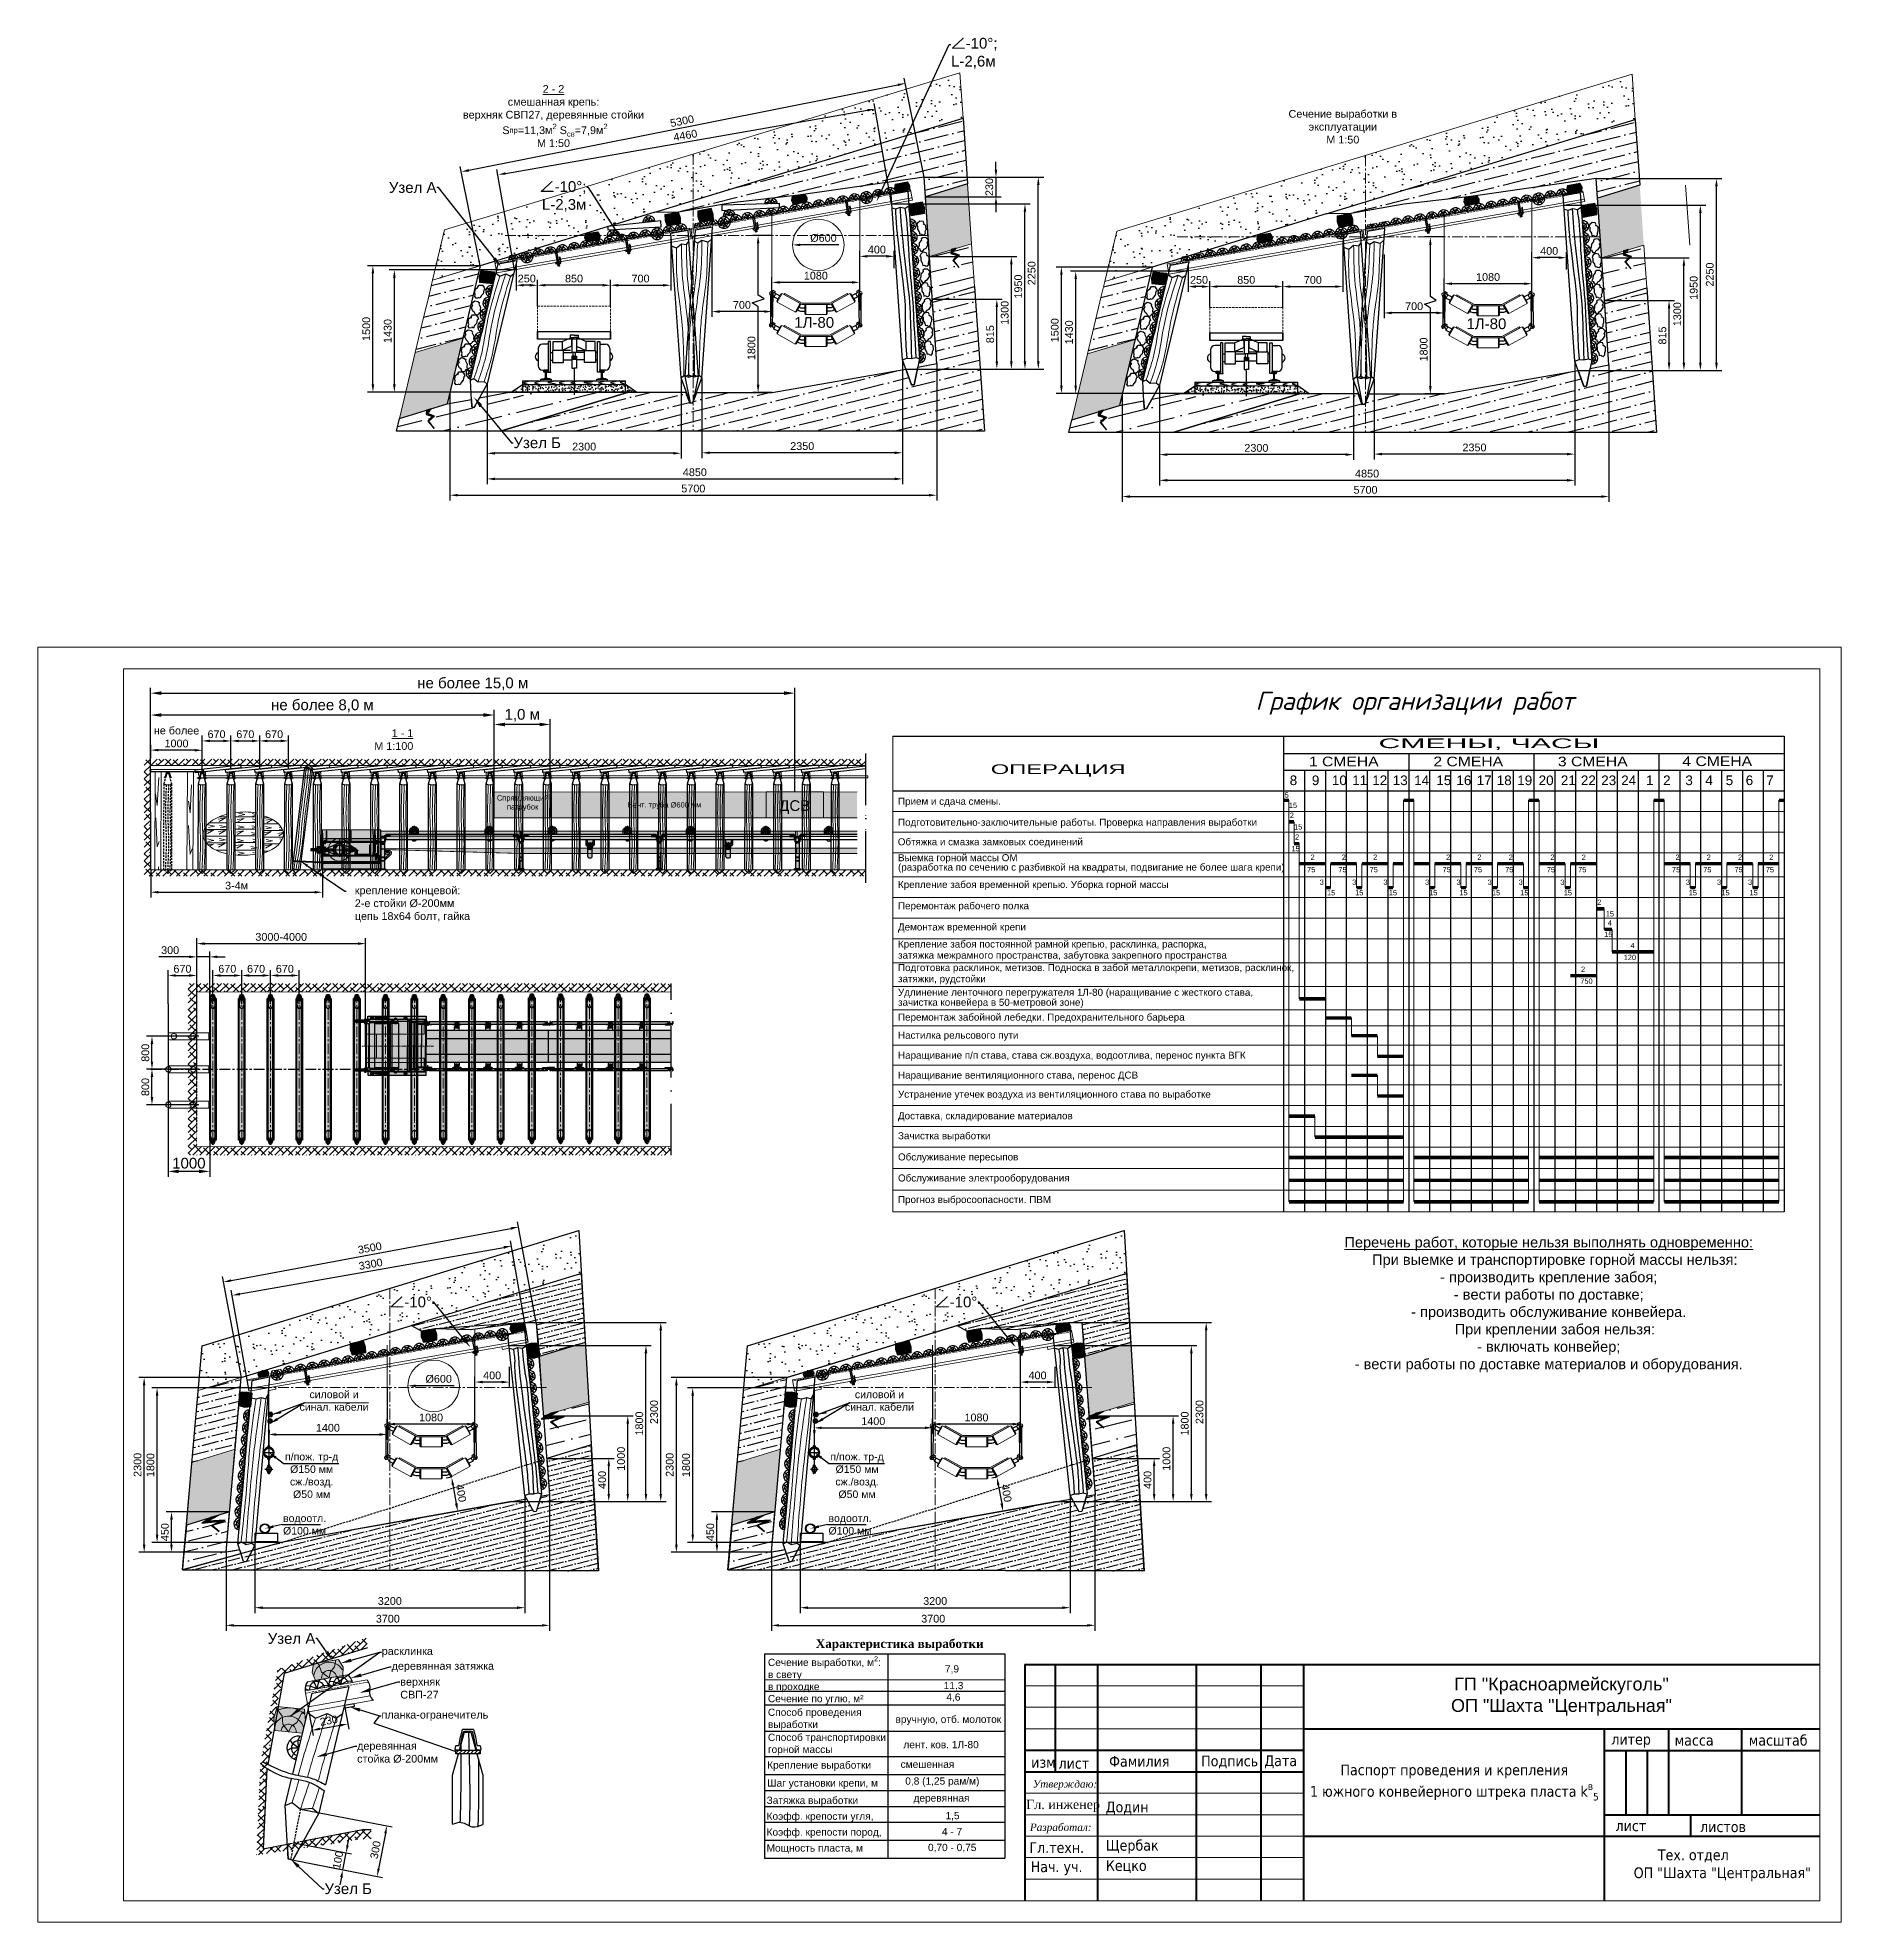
# Model space of a CAD drawing. Header units: inches. Extents: x -1850 to 56, y -982 to 275.
# Drawn here: x -1849.6 to -1429.6, y -981.8 to -542.9 of the extents above; entities that cross this region are included whole.
import ezdxf
from ezdxf import colors
from ezdxf.entities.mleader import LeaderData, LeaderLine
from ezdxf.enums import TextEntityAlignment as Align
from ezdxf.math import Vec2, Vec3

# ---------------------------------------------------------------- set-up
doc = ezdxf.new("R2010")
doc.units = ezdxf.units.IN
doc.header["$MEASUREMENT"] = 0
for name, pattern in [('ACAD_ISO02W100', [15, 12, -3]), ('ACAD_ISO10W100', [18, 12, -3, 0, -3]), ('CENTERX2', [4, 2.5, -0.5, 0.5, -0.5]), ('DASHED', [0.75, 0.5, -0.25]), ('IRA2', [4, 2, -1, 0, -1]), ('осеваяX2', [101.6, 63.5, -12.7, 12.7, -12.7])]:
    doc.linetypes.add(name, pattern=pattern)
for name, color, linetype in [('ВАГОН', 7, 'Continuous'), ('Д_Распорка', 7, 'Continuous'), ('М16_Гайка_Конт', 7, 'Continuous'), ('М16_Планка', 7, 'Continuous'), ('МЕТАЛЛ', 4, 'Continuous'), ('ОСЬ', 240, 'ACAD_ISO10W100'), ('РЕЛЬС', 7, 'Continuous'), ('Ско_М16_СВП-22', 7, 'Continuous'), ('Уголок_63х63', 7, 'Continuous'), ('ШПАЛА', 252, 'Continuous')]:
    doc.layers.add(name, color=color, linetype=linetype)
doc.layers.add('Размеры', color=7, linetype='Continuous', lineweight=15)
doc.styles.get("Standard").update_dxf_attribs({"font": 'ARIAL.TTF'})
doc.styles.add('стиль', font='TAHOMA.TTF')
doc.dimstyles.new('ISO-25', dxfattribs={"dimtxt": 2.5, "dimasz": 2.5, "dimexe": 1.25, "dimexo": 0, "dimtad": 1, "dimdec": 0, "dimtxsty": 'Standard', "dimcen": 2.5, "dimadec": 0, "dimazin": 0, "dimtfac": 1, "dimtdec": 0, "dimtmove": 0, "dimatfit": 3, "dimfxl": 0, "dimarcsym": 0})
pattern_1 = [(14, (127.007, 0), (1.6381076, 1.5678664), [2.8125, -0.5625, 0, -0.5625])]

msp = doc.modelspace()

# ---------------------------------------------------------------- texts
at = {"color": 7}
for p in [(-1673.41, -610.43), (-1516.868, -610.743)]:
    msp.add_text('1Л-80', height=2.4999, dxfattribs=at).set_placement(p)
at = {"color": 7, "lineweight": 0}
msp.add_text('ДСВ', height=2.4999, dxfattribs=at).set_placement((-1676.906, -722.972))
at = {"color": 7, "lineweight": 0, "attachment_point": 5}
for s, insert, char_height, width in [('\\A1;{\\H1.44x;\\L2 - 2\\l\\Pсмешанная крепь: \\Pверхняк СВП27, деревянные стойки\\P S\\H0.69442x;пр\\H1.4401x;=11,3м\\H0.7x;\\S2^ ;\\H1.4285x; S\\H0.7x;\\S^ св;\\H1.4286x;=7,9м\\H0.7x;\\S2^ ;\\H1.4286x;\\PМ 1:50}', (-1729.48, -561.121), 1.249941, 49.94565), ('\\A1;{\\H1.44x;Сечение выработки в эксплуатации\\P\\H1x;М 1:50}', (-1545.673, -563.613), 1.24994, 39.07333), ('\\A1;Спрямляющий \\Pпатрубок', (-1736.666, -721.153), 1.24994, 33.29683), ('\\A1;Вент. труба %%C600 мм', (-1703.624, -721.727), 1.24994, 33.29683), ('\\A1;{\\H1.44x;\\LПеречень работ, которые нельзя выполнять одновременно: \\l  \\P   При выемке и транспортировке горной массы нельзя:\\P- производить крепление забоя;\\P- вести работы по доставке;\\P- производить обслуживание конвейера.\\P   При креплении забоя нельзя:\\P- включать конвейер;\\P- вести работы по доставке материалов и оборудования.\\P}', (-1497.719, -837.968), 1.68742, 94.32015), ('силовой и\\Pсинал. кабели', (-1780.575, -860.344), 1.74992, 18.05981), ('силовой и\\Pсинал. кабели', (-1653.568, -860.344), 1.74992, 18.05981), ('п/пож. тр-д\\P%%C150 мм\\Pсж./возд.\\P%%C50 мм', (-1785.79, -877.779), 1.74992, 18.05981), ('п/пож. тр-д\\P%%C150 мм\\Pсж./возд.\\P%%C50 мм', (-1658.783, -877.779), 1.74992, 18.05981), ('водоотл. \\P%%C100 мм', (-1787.439, -889.2), 1.7499, 18.05981), ('водоотл. \\P%%C100 мм', (-1660.432, -889.2), 1.7499, 18.05981)]:
    msp.add_mtext(s, dxfattribs=dict(at, insert=insert, char_height=char_height, width=width))
at = {"lineweight": 20, "insert": (-1762.119, -703.946), "char_height": 1.7999, "width": 9.67694, "attachment_point": 3}
msp.add_mtext('{\\L1 - 1\\P}M 1:100', dxfattribs=at)
for s, insert, char_height, width, attachment_point in [('{\\fTimes New Roman|b1|i0|c204|p18;Характеристика выработки}', (-1668.406, -915.904), 2.0249, 88.32655, 1), ('ГП "Красноармейскуголь"\\PОП "Шахта "Центральная"', (-1494.75, -929.273), 2.99986, 119.96251, 5), ('\\A1;{\\fTahoma|b0|i0|c204|p34;Паспорт проведения и крепления \\P1 южного конвейерного штрека пласта \\fTahoma|b0|i0|c0|p34;k\\fTahoma|b0|i0|c204|p34;\\H0.7x;\\Sв^ ;\\fTahoma|b0|i0|c0|p34;\\S^ 5;}', (-1519.697, -949.256), 2.499881, 69.95228, 5), ('{\\fTimes New Roman|b0|i1|c204|p18;Утверждаю:}', (-1617.877, -948.743), 1.728, 14.83127, 1), ('{\\fTimes New Roman|b0|i0|c204|p18;Гл. инженер}', (-1619.401, -953.285), 2.16, 18.53909, 1), ('{\\fTimes New Roman|b0|i1|c204|p18;Разработал:}', (-1618.54, -958.82), 1.728, 14.83127, 1)]:
    msp.add_mtext(s, dxfattribs=dict(insert=insert, char_height=char_height, width=width, attachment_point=attachment_point))
at = {"lineweight": 5, "char_height": 1.68742, "attachment_point": 1}
for s, insert, width in [('\\A1;Сечение выработки, м{\\H0.7x;\\S2^ ;}:\\Pв свету\\Pв проходке\\PСечение по углю, м²', (-1679.547, -919.866), 28.11997), ('{\\W2.63842; }11,3', (-1640.344, -925.833), 7.68033), ('{\\W3.52594; }7,9', (-1640.627, -921.946), 7.68033), ('{\\W3.46707; }4,6', (-1640.264, -928.527), 7.68033), ('Способ проведения выработки', (-1679.547, -932.06), 28.11997), ('{\\W2.77778; }вручную, отб. молоток', (-1651.656, -933.699), 28.11997), ('Способ транспортировки\\Pгорной массы', (-1679.547, -937.9), 28.11997), ('{\\W8.17848; }лент. ков. 1Л-80 ', (-1653.352, -939.595), 28.11997), ('Крепление выработки', (-1679.719, -944.351), 28.11997), ('{\\W6.0567;  }смешенная', (-1656.576, -944.166), 28.11997), ('{\\W4.34248; }0,8 (1,25 рам/м)', (-1650.406, -948.075), 22.76837), ('Затяжка выработки', (-1679.854, -952.564), 28.11997), ('Шаг установки крепи, м', (-1679.692, -948.545), 28.11997), ('{\\W5.8212;  }деревянная', (-1653.268, -952.034), 28.11997), ('Коэфф. крепости угля, ', (-1679.854, -956.266), 28.11997), ('{\\W9.6169;  }1,5', (-1650.793, -956.145), 28.11997), ('Коэфф. крепости пород, ', (-1679.854, -959.968), 28.11997), ('{\\W8.9856;  }4 - 7', (-1650.793, -959.848), 28.11997), ('Мощность пласта, м', (-1679.854, -963.671), 28.11997), ('{\\W6.5049;  }0,70 - 0,75', (-1650.793, -963.55), 28.11997)]:
    msp.add_mtext(s, dxfattribs=dict(at, insert=insert, width=width))
at = {"linetype": 'Continuous', "lineweight": 30, "char_height": 2.49988, "attachment_point": 1}
for s, insert, width in [('{\\fTahoma|b0|i0|c204|p32;литер}', (-1483.141, -937.945), 13.58666), ('{\\fTahoma|b0|i0|c204|p32;масса}', (-1468.397, -938.166), 15.49486), ('{\\fTahoma|b0|i0|c204|p32;масштаб}', (-1451.146, -938.166), 16.02914), ('{\\fTahoma|b0|i0|c204|p32;Фамилия}', (-1600.1, -943.085), 22.38494), ('{\\fTahoma|b0|i0|c204|p32;Подпись}', (-1578.651, -942.992), 14.35052), ('{\\fTahoma|b0|i0|c204|p32;Дата}', (-1563.957, -942.946), 9.38125), ('{\\fTahoma|b0|i0|c204|p32;изм}', (-1618.234, -943.317), 6.45539), ('{\\fTahoma|b0|i0|c204|p32;лист}', (-1611.872, -943.549), 9.38125), ('{\\fTahoma|b0|i0|c204|p32;лист}', (-1482.154, -958.1), 13.70425), ('{\\fTahoma|b0|i0|c204|p32;листов }', (-1462.468, -958.318), 16.09704)]:
    msp.add_mtext(s, dxfattribs=dict(at, insert=insert, width=width))
at = {"lineweight": -2, "char_height": 2.5, "width": 16.08903, "attachment_point": 1, "style": 'стиль'}
for s, insert in [('Додин', (-1600.904, -953.703)), ('Щербак', (-1600.877, -962.645)), ('Кецко', (-1600.852, -967.365))]:
    msp.add_mtext(s, dxfattribs=dict(at, insert=insert))
at = {"lineweight": -2, "insert": (-1618.669, -963.171), "char_height": 2.5, "width": 16.34, "attachment_point": 1}
msp.add_mtext('{\\fTahoma|b0|i0|c204|p32;Гл.техн.}', dxfattribs=at)
at = {"lineweight": 40, "insert": (-1477.933, -964.87), "char_height": 2.49988, "width": 42.72424, "attachment_point": 1}
msp.add_mtext('{\\fTahoma|b0|i0|c204|p32;      Тех. отдел\\PОП "Шахта "Центральная"}', dxfattribs=at)
at = {"linetype": 'Continuous', "lineweight": -2, "insert": (-1618.351, -967.649), "char_height": 2.5, "width": 15.7406, "attachment_point": 1}
msp.add_mtext('{\\fTahoma|b0|i0|c204|p32;Нач. уч.}', dxfattribs=at)

# ---------------------------------------------------------------- blocks, each defined once
blk = doc.blocks.new('График организации работ')
at = {"lineweight": 30}
for p, q in [((142487.35, -140525.45), (142743.82, -140525.45)), ((142599.82, -140525.45), (142599.82, -140662.35)), ((142599.82, -140530.45), (142743.79, -140530.45)), ((142743.82, -140525.45), (142743.82, -140662.35)), ((142487.35, -140541.18), (142635.68, -140541.18)), ((142635.68, -140541.18), (142671.5, -140541.18)), ((142671.5, -140541.18), (142707.32, -140541.18)), ((142707.32, -140541.18), (142743.82, -140541.18))]:
    blk.add_line(p, q, dxfattribs=at)
at = {"linetype": 'Continuous', "lineweight": 15}
for p, q in [((142487.35, -140525.45), (142487.35, -140662.35)), ((142487.35, -140547.15), (142743.82, -140547.15)), ((142487.35, -140553.1), (142743.82, -140553.1)), ((142487.35, -140559.07), (142743.82, -140559.07)), ((142487.35, -140565.91), (142743.82, -140565.91)), ((142487.35, -140571.88), (142743.82, -140571.88)), ((142487.35, -140577.85), (142743.82, -140577.85)), ((142487.35, -140583.82), (142743.82, -140583.82)), ((142487.35, -140590.67), (142743.82, -140590.67)), ((142487.35, -140597.47), (142743.82, -140597.47)), ((142487.35, -140604.27), (142743.82, -140604.27)), ((142487.35, -140608.85), (142743.82, -140608.85)), ((142487.35, -140614.43), (142743.82, -140614.43)), ((142487.35, -140620.13), (142743.21, -140620.13)), ((142487.35, -140625.83), (142743.21, -140625.83)), ((142487.35, -140631.8), (142743.82, -140631.8)), ((142487.35, -140637.77), (142743.82, -140637.77)), ((142487.35, -140643.74), (142743.82, -140643.74)), ((142487.35, -140649.94), (142743.82, -140649.94)), ((142487.35, -140656.15), (142743.82, -140656.15)), ((142487.35, -140662.35), (142743.82, -140662.35))]:
    blk.add_line(p, q, dxfattribs=at)
for p, q in [((142635.82, -140530.45), (142635.82, -140662.35)), ((142671.82, -140530.45), (142671.82, -140662.35)), ((142707.82, -140530.45), (142707.82, -140662.35)), ((142599.85, -140535.21), (142635.68, -140535.21)), ((142605.82, -140535.21), (142605.82, -140662.35)), ((142611.82, -140535.21), (142611.82, -140662.35)), ((142617.82, -140535.21), (142617.82, -140662.35)), ((142623.82, -140535.21), (142623.82, -140662.35)), ((142629.82, -140535.21), (142629.82, -140662.35)), ((142635.68, -140535.21), (142671.5, -140535.21)), ((142641.82, -140535.21), (142641.82, -140662.35)), ((142647.82, -140535.21), (142647.82, -140662.35)), ((142653.82, -140535.21), (142653.82, -140662.35)), ((142659.82, -140535.21), (142659.82, -140662.35)), ((142665.82, -140535.21), (142665.82, -140662.35)), ((142671.5, -140535.21), (142707.32, -140535.21)), ((142677.82, -140535.21), (142677.82, -140662.35)), ((142683.82, -140535.21), (142683.82, -140662.35)), ((142689.82, -140535.21), (142689.82, -140662.35)), ((142695.82, -140535.21), (142695.82, -140662.35)), ((142701.82, -140535.21), (142701.82, -140662.35)), ((142707.32, -140535.21), (142743.82, -140535.21)), ((142713.82, -140535.21), (142713.82, -140662.35)), ((142719.82, -140535.21), (142719.82, -140662.35)), ((142725.82, -140535.21), (142725.82, -140662.35)), ((142731.82, -140535.21), (142731.82, -140662.35)), ((142737.82, -140535.21), (142737.82, -140662.35))]:
    blk.add_line(p, q)
at = {"lineweight": 0}
for p, q in [((142487.35, -140541.18), (142487.35, -140547.15)), ((142608.82, -140634.84), (142608.82, -140640.87))]:
    blk.add_line(p, q, dxfattribs=at)
at = {"lineweight": 13}
for p, q in [((142601.32, -140543.91), (142601.32, -140659.48)), ((142634.32, -140543.91), (142634.32, -140659.48)), ((142637.32, -140543.91), (142637.32, -140659.48)), ((142670.32, -140543.91), (142670.32, -140659.48)), ((142673.32, -140543.91), (142673.32, -140659.48)), ((142706.32, -140543.91), (142706.32, -140659.48)), ((142709.32, -140543.91), (142709.32, -140659.48)), ((142742.32, -140543.91), (142742.32, -140659.48)), ((142602.82, -140550.13), (142602.82, -140556.39)), ((142604.32, -140556.39), (142604.32, -140601.06)), ((142613.32, -140569.08), (142613.32, -140562.15)), ((142620.82, -140569.08), (142620.82, -140562.15)), ((142622.32, -140569.08), (142622.32, -140562.15)), ((142629.82, -140569.08), (142629.82, -140562.15)), ((142631.32, -140569.08), (142631.32, -140562.15)), ((142641.82, -140569.08), (142641.82, -140562.15)), ((142643.32, -140569.08), (142643.32, -140562.15)), ((142650.82, -140569.08), (142650.82, -140562.15)), ((142652.32, -140569.08), (142652.32, -140562.15)), ((142659.82, -140569.08), (142659.82, -140562.15)), ((142661.32, -140569.08), (142661.32, -140562.15)), ((142668.82, -140569.08), (142668.82, -140562.15)), ((142670.32, -140569.08), (142670.32, -140562.15)), ((142680.82, -140569.08), (142680.82, -140562.15)), ((142682.32, -140569.08), (142682.32, -140562.15)), ((142716.82, -140569.08), (142716.82, -140562.15)), ((142718.32, -140569.08), (142718.32, -140562.15)), ((142725.82, -140569.08), (142725.82, -140562.15)), ((142727.32, -140569.08), (142727.32, -140562.15)), ((142734.82, -140569.08), (142734.82, -140562.15)), ((142736.32, -140569.08), (142736.32, -140562.15)), ((142692.07, -140575.14), (142692.07, -140581.08)), ((142694.32, -140581.08), (142694.32, -140587.55)), ((142619.32, -140611.69), (142619.32, -140606.56)), ((142626.82, -140617.63), (142626.82, -140611.69)), ((142626.82, -140629.01), (142626.82, -140623.07))]:
    blk.add_line(p, q, dxfattribs=at)
at = {"lineweight": 0, "const_width": 1}
for points in [[(142599.82, -140543.91), (142601.32, -140543.91)], [(142634.32, -140543.91), (142637.32, -140543.91)], [(142670.32, -140543.91), (142673.32, -140543.91)], [(142706.32, -140543.91), (142709.32, -140543.91)], [(142742.32, -140543.91), (142743.82, -140543.91)], [(142601.32, -140550.13), (142602.82, -140550.13)], [(142602.82, -140556.39), (142604.32, -140556.39)], [(142604.32, -140562.15), (142611.82, -140562.15)], [(142613.32, -140562.15), (142620.82, -140562.15)], [(142622.32, -140562.15), (142629.82, -140562.15)], [(142631.32, -140562.15), (142634.32, -140562.15)], [(142637.32, -140562.15), (142641.82, -140562.15)], [(142643.32, -140562.15), (142650.82, -140562.15)], [(142652.32, -140562.15), (142659.82, -140562.15)], [(142661.32, -140562.15), (142668.82, -140562.15)], [(142673.32, -140562.15), (142680.82, -140562.15)], [(142682.32, -140562.15), (142689.82, -140562.15)], [(142709.32, -140562.15), (142716.82, -140562.15)], [(142718.32, -140562.15), (142725.82, -140562.15)], [(142727.32, -140562.15), (142734.82, -140562.15)], [(142736.32, -140562.15), (142742.32, -140562.15)], [(142611.82, -140569.08), (142613.32, -140569.08)], [(142622.32, -140569.08), (142620.82, -140569.08)], [(142631.32, -140569.08), (142629.82, -140569.08)], [(142643.32, -140569.08), (142641.82, -140569.08)], [(142652.32, -140569.08), (142650.82, -140569.08)], [(142661.32, -140569.08), (142659.82, -140569.08)], [(142670.32, -140569.08), (142668.82, -140569.08)], [(142682.32, -140569.08), (142680.82, -140569.08)], [(142718.32, -140569.08), (142716.82, -140569.08)], [(142727.32, -140569.08), (142725.82, -140569.08)], [(142736.32, -140569.08), (142734.82, -140569.08)], [(142692.07, -140575.14), (142689.82, -140575.14)], [(142694.32, -140581.08), (142692.07, -140581.08)], [(142694.32, -140587.55), (142706.32, -140587.55)], [(142682.32, -140594.38), (142689.82, -140594.38)], [(142604.32, -140601.06), (142611.82, -140601.06)], [(142611.82, -140606.56), (142619.32, -140606.56)], [(142619.32, -140611.69), (142626.82, -140611.69)], [(142626.82, -140617.63), (142634.32, -140617.63)], [(142619.32, -140623.07), (142626.82, -140623.07)], [(142626.82, -140629.01), (142634.32, -140629.01)], [(142601.32, -140634.84), (142608.82, -140634.84)], [(142608.82, -140640.87), (142634.32, -140640.87)], [(142601.32, -140646.74), (142634.32, -140646.74)], [(142637.32, -140646.74), (142670.32, -140646.74)], [(142673.32, -140646.74), (142706.32, -140646.74)], [(142709.32, -140646.74), (142742.32, -140646.74)], [(142601.32, -140653.3), (142634.32, -140653.3)], [(142637.32, -140653.3), (142670.32, -140653.3)], [(142673.32, -140653.3), (142706.32, -140653.3)], [(142709.32, -140653.3), (142742.32, -140653.3)], [(142601.32, -140659.48), (142634.32, -140659.48)], [(142637.32, -140659.48), (142670.32, -140659.48)], [(142673.32, -140659.48), (142706.32, -140659.48)], [(142709.32, -140659.48), (142742.32, -140659.48)]]:
    blk.add_lwpolyline(points, dxfattribs=at)
for s, height, width, p, p2 in [('СМЕНЫ, ЧАСЫ', 2.7694, 2.241983, (142627.13, -140528.9), (142690.68, -140528.9)), ('ОПЕРАЦИЯ', 2.769, 1.766155, (142515.54, -140536.34), (142554.34, -140536.34)), ('1 СМЕНА', 2.769, 1.165947, (142607.09, -140534.13), (142627.15, -140534.13)), ('2 СМЕНА', 2.769, 1.165947, (142642.91, -140534.13), (142662.97, -140534.13)), ('3 СМЕНА', 2.769, 1.165947, (142678.74, -140534.13), (142698.8, -140534.13)), ('4 СМЕНА', 2.769, 1.165947, (142714.56, -140534.06), (142734.62, -140534.06))]:
    blk.add_text(s, height=height, dxfattribs=dict(width=width)).set_placement(p, p2, align=Align.FIT)
for s, height, p in [('8', 2.77, (142601.56, -140539.55)), ('9', 2.77, (142607.94, -140539.55)), ('10', 2.769, (142613.71, -140539.55)), ('11', 2.769, (142619.55, -140539.55)), ('12', 2.769, (142625.32, -140539.55)), ('13', 2.769, (142631.22, -140539.55)), ('14', 2.769, (142637.38, -140539.55)), ('15', 2.769, (142643.76, -140539.55)), ('16', 2.769, (142649.53, -140539.55)), ('17', 2.769, (142655.37, -140539.55)), ('18', 2.769, (142661.14, -140539.55)), ('19', 2.769, (142667.04, -140539.55)), ('20', 2.769, (142673.2, -140539.55)), ('21', 2.769, (142679.59, -140539.55)), ('22', 2.769, (142685.35, -140539.55)), ('23', 2.769, (142691.2, -140539.55)), ('24', 2.769, (142696.96, -140539.55)), ('1', 2.77, (142704.11, -140539.51)), ('2', 2.77, (142709.02, -140539.55)), ('3', 2.77, (142715.41, -140539.55)), ('4', 2.77, (142721.18, -140539.55)), ('5', 2.77, (142727.02, -140539.55)), ('6', 2.77, (142732.78, -140539.55)), ('7', 2.77, (142738.69, -140539.55))]:
    blk.add_text(s, height=height).set_placement(p)
at = {"linetype": 'Continuous', "lineweight": 15}
for s, p in [('Прием и сдача смены.', (142488.85, -140545.22)), ('Подготовительно-заключительные работы. Проверка направления выработки ', (142488.85, -140551.26)), ('Обтяжка и смазка замковых соединений ', (142488.78, -140556.87)), ('(разработка по сечению с разбивкой на квадраты, подвигание не более шага крепи)', (142488.85, -140564.15)), ('Выемка горной массы ОМ ', (142488.85, -140561.45)), ('Крепление забоя временной крепью. Уборка горной массы', (142488.85, -140569.16)), ('Перемонтаж рабочего полка', (142488.85, -140575.28)), ('Демонтаж временной крепи', (142488.85, -140581.39)), ('Крепление забоя постоянной рамной крепью, расклинка, распорка,', (142488.85, -140586.3)), ('затяжка межрамного пространства, забутовка закрепного пространства', (142488.85, -140589.51)), ('затяжки, рудстойки', (142488.85, -140596.29)), ('Подготовка расклинок, метизов. Подноска в забой металлокрепи, метизов, расклинок, ', (142488.85, -140593.08)), ('Удлинение ленточного перегружателя 1Л-80 (наращивание с жесткого става,', (142488.85, -140600.2)), ('зачистка конвейера в 50-метровой зоне)', (142488.85, -140603.07)), ('Перемонтаж забойной лебедки. Предохранительного барьера', (142488.85, -140607.34)), ('Настилка рельсового пути', (142488.85, -140612.54)), ('Наращивание п/п става, става сж.воздуха, водоотлива, перенос пункта ВГК', (142488.85, -140618.31)), ('Наращивание вентиляционного става, перенос ДСВ', (142488.85, -140624.02)), ('Устранение утечек воздуха из вентиляционного става по выработке', (142488.85, -140629.53)), ('Доставка, складирование материалов', (142488.85, -140635.73)), ('Зачистка выработки', (142488.85, -140641.48)), ('Обслуживание пересыпов', (142488.85, -140647.58)), ('Обслуживание электрооборудования', (142488.85, -140653.64)), ('Прогноз выбросоопасности. ПВМ', (142488.85, -140659.85))]:
    blk.add_text(s, height=2.0229, dxfattribs=at).set_placement(p)
at = {"lineweight": 13}
for s, height, p in [('5', 1.52, (142600.09, -140543.16)), ('15', 1.523, (142601.32, -140546.11)), ('2', 1.52, (142601.59, -140549.01)), ('15', 1.523, (142602.82, -140552.33)), ('15', 1.523, (142602.06, -140558.6)), ('2', 1.52, (142603.09, -140555.27)), ('75', 1.523, (142606.56, -140564.64)), ('2', 1.52, (142607.57, -140561.06)), ('75', 1.523, (142615.56, -140564.64)), ('2', 1.52, (142616.57, -140561.06)), ('75', 1.523, (142624.56, -140564.64)), ('2', 1.52, (142625.57, -140561.06)), ('75', 1.523, (142645.56, -140564.64)), ('2', 1.52, (142646.57, -140561.06)), ('75', 1.523, (142654.56, -140564.64)), ('2', 1.52, (142655.57, -140561.06)), ('75', 1.523, (142663.56, -140564.64)), ('2', 1.52, (142664.57, -140561.06)), ('75', 1.523, (142675.56, -140564.64)), ('2', 1.52, (142676.57, -140561.06)), ('75', 1.523, (142684.56, -140564.64)), ('2', 1.52, (142685.57, -140561.06)), ('75', 1.523, (142711.56, -140564.64)), ('2', 1.52, (142712.57, -140561.06)), ('75', 1.523, (142720.56, -140564.64)), ('2', 1.52, (142721.57, -140561.06)), ('75', 1.523, (142729.56, -140564.64)), ('2', 1.52, (142730.57, -140561.06)), ('75', 1.523, (142738.56, -140564.64)), ('2', 1.52, (142739.57, -140561.06)), ('3', 1.52, (142610.19, -140568.26)), ('3', 1.52, (142619.54, -140568.26)), ('3', 1.52, (142628.53, -140568.26)), ('3', 1.52, (142640.53, -140568.26)), ('3', 1.52, (142649.55, -140568.26)), ('3', 1.52, (142658.53, -140568.26)), ('3', 1.52, (142667.46, -140568.26)), ('3', 1.52, (142679.44, -140568.26)), ('3', 1.52, (142715.55, -140568.26)), ('3', 1.52, (142724.53, -140568.26)), ('3', 1.52, (142733.46, -140568.26)), ('15', 1.523, (142612.29, -140571.28)), ('15', 1.523, (142620.4, -140571.28)), ('15', 1.523, (142630.09, -140571.28)), ('15', 1.523, (142641.69, -140571.28)), ('15', 1.523, (142650.38, -140571.28)), ('15', 1.523, (142659.77, -140571.28)), ('15', 1.523, (142667.9, -140571.28)), ('15', 1.523, (142680.43, -140571.28)), ('2', 1.52, (142690.09, -140574.02)), ('15', 1.523, (142716.38, -140571.28)), ('15', 1.523, (142725.77, -140571.28)), ('15', 1.523, (142733.9, -140571.28)), ('15', 1.523, (142692.52, -140577.35)), ('4', 1.52, (142693.09, -140579.96)), ('15', 1.523, (142692.06, -140583.28)), ('4', 1.52, (142699.65, -140586.48)), ('120', 1.523, (142697.68, -140589.91)), ('750', 1.523, (142685.18, -140596.74)), ('2', 1.52, (142685.4, -140593.31))]:
    blk.add_text(s, height=height, dxfattribs=at).set_placement(p)
at = {"linetype": 'Continuous', "insert": (142591.72, -140512.67), "char_height": 5.2241, "width": 146.6719, "attachment_point": 1}
blk.add_mtext('{\\fISOCPEUR|b0|i1|c204|p34;График организации работ}', dxfattribs=at)
blk = doc.blocks.new('*D77')
at = {"color": 0, "lineweight": -2}
for p, q in [((-1743.29, -718.57), (-1743.3, -701.58)), ((-1730.22, -718.57), (-1730.23, -701.58)), ((-1732.73, -702.83), (-1740.8, -702.83))]:
    blk.add_line(p, q, dxfattribs=at)
at = {"color": 0}
for points in [[(-1740.8, -702.41), (-1740.79, -703.25), (-1743.3, -702.83)], [(-1732.73, -702.41), (-1732.73, -703.24), (-1730.23, -702.83)]]:
    blk.add_solid(points, dxfattribs=at)
at = {"layer": 'Defpoints', "color": 0}
for p in [(-1743.3, -702.83), (-1743.29, -718.57), (-1730.22, -718.57)]:
    blk.add_point(p, dxfattribs=at)
at = {"color": 0, "lineweight": 0, "insert": (-1736.76, -700.7), "char_height": 2.5, "attachment_point": 5, "rotation": 0.0226}
blk.add_mtext('1,0 м', dxfattribs=at)
blk = doc.blocks.new('*D36')
at = {"color": 0, "linetype": 'ByBlock', "lineweight": -2}
for p, q in [((-1823.29, -713.84), (-1823.27, -707.54)), ((-1813.07, -708.83), (-1821.47, -708.8)), ((-1811.29, -713.89), (-1811.27, -707.59))]:
    blk.add_line(p, q, dxfattribs=at)
at = {"color": 0, "linetype": 'ByBlock'}
for points in [[(-1821.47, -708.5), (-1821.47, -709.1), (-1823.27, -708.79)], [(-1813.07, -708.53), (-1813.07, -709.13), (-1811.27, -708.84)]]:
    blk.add_solid(points, dxfattribs=at)
at = {"layer": 'Defpoints', "color": 0, "linetype": 'ByBlock'}
for p in [(-1823.27, -708.79), (-1823.29, -713.84), (-1811.29, -713.89)]:
    blk.add_point(p, dxfattribs=at)
at = {"color": 0, "linetype": 'ByBlock', "lineweight": 15, "insert": (-1817.26, -705.75), "char_height": 1.8, "attachment_point": 5, "rotation": 359.7606}
blk.add_mtext('не более \\P1000', dxfattribs=at)
blk = doc.blocks.new('*D78')
at = {"color": 0, "lineweight": -2}
for p, q in [((-1823.29, -718.57), (-1823.29, -699.38)), ((-1745.79, -700.63), (-1820.79, -700.63)), ((-1743.29, -718.57), (-1743.29, -699.38))]:
    blk.add_line(p, q, dxfattribs=at)
at = {"color": 0}
for points in [[(-1820.79, -700.21), (-1820.79, -701.05), (-1823.29, -700.63)], [(-1745.79, -700.21), (-1745.79, -701.05), (-1743.29, -700.63)]]:
    blk.add_solid(points, dxfattribs=at)
at = {"layer": 'Defpoints', "color": 0}
for p in [(-1823.29, -700.63), (-1823.29, -718.57), (-1743.29, -718.57)]:
    blk.add_point(p, dxfattribs=at)
at = {"color": 0, "lineweight": 0, "insert": (-1783.29, -698.48), "char_height": 2.5, "attachment_point": 5}
blk.add_mtext('не более 8,0 м', dxfattribs=at)
blk = doc.blocks.new('*D79')
at = {"color": 0, "linetype": 'ByBlock', "lineweight": -2}
for p, q in [((-1812.07, -783.14), (-1824.23, -783.14)), ((-1822.98, -789.6), (-1822.98, -784.94)), ((-1812.07, -791.4), (-1824.23, -791.4))]:
    blk.add_line(p, q, dxfattribs=at)
at = {"color": 0, "linetype": 'ByBlock'}
for points in [[(-1823.28, -784.94), (-1822.68, -784.94), (-1822.98, -783.14)], [(-1823.28, -789.6), (-1822.68, -789.6), (-1822.98, -791.4)]]:
    blk.add_solid(points, dxfattribs=at)
at = {"layer": 'Defpoints', "color": 0, "linetype": 'ByBlock'}
for p in [(-1822.98, -783.14), (-1812.07, -783.14), (-1812.07, -791.4)]:
    blk.add_point(p, dxfattribs=at)
at = {"color": 0, "linetype": 'ByBlock', "lineweight": 15, "insert": (-1824.52, -787.27), "char_height": 1.8, "attachment_point": 5, "rotation": 90}
blk.add_mtext('800', dxfattribs=at)
blk = doc.blocks.new('*D80')
at = {"color": 0, "linetype": 'ByBlock', "lineweight": -2}
for p, q in [((-1812.07, -775.44), (-1824.23, -775.44)), ((-1822.98, -781.34), (-1822.98, -777.24)), ((-1812.07, -783.14), (-1824.23, -783.14))]:
    blk.add_line(p, q, dxfattribs=at)
at = {"color": 0, "linetype": 'ByBlock'}
for points in [[(-1823.28, -777.24), (-1822.68, -777.24), (-1822.98, -775.44)], [(-1823.28, -781.34), (-1822.68, -781.34), (-1822.98, -783.14)]]:
    blk.add_solid(points, dxfattribs=at)
at = {"layer": 'Defpoints', "color": 0, "linetype": 'ByBlock'}
for p in [(-1822.98, -775.44), (-1812.07, -775.44), (-1812.07, -783.14)]:
    blk.add_point(p, dxfattribs=at)
at = {"color": 0, "linetype": 'ByBlock', "lineweight": 15, "insert": (-1824.52, -779.29), "char_height": 1.8, "attachment_point": 5, "rotation": 90}
blk.add_mtext('800', dxfattribs=at)
blk = doc.blocks.new('*D81')
at = {"color": 0, "lineweight": -2}
for p, q in [((-1823.29, -718.58), (-1823.29, -694.28)), ((-1820.79, -695.53), (-1675.79, -695.53)), ((-1673.29, -718.54), (-1673.29, -694.28))]:
    blk.add_line(p, q, dxfattribs=at)
at = {"color": 0}
for points in [[(-1820.79, -695.11), (-1820.79, -695.95), (-1823.29, -695.53)], [(-1675.79, -695.11), (-1675.79, -695.95), (-1673.29, -695.53)]]:
    blk.add_solid(points, dxfattribs=at)
at = {"layer": 'Defpoints', "color": 0}
for p in [(-1673.29, -695.53), (-1823.29, -718.58), (-1673.29, -718.54)]:
    blk.add_point(p, dxfattribs=at)
at = {"color": 0, "lineweight": 0, "insert": (-1748.29, -693.38), "char_height": 2.5, "attachment_point": 5}
blk.add_mtext('не более 15,0 м', dxfattribs=at)
blk = doc.blocks.new('Ж.С. Л-80...')
at = {"lineweight": 0}
for color, points in [(254, [(-5955, 195), (-5955, 216), (-5932, 216), (-5932, 956), (-5880, 956), (-5869, 956), (-5867, 961), (-5861, 974), (-5854, 982), (-5843, 989), (-5832, 992), (-5817, 992), (-5817, 1021), (-5254, 1021), (-5254, 1132), (-5250, 1143), (-5246, 1151), (-5237, 1160), (-5223, 1170), (-5202, 1170), (-5202, 1196), (-5187, 1196), (-5187, 1185), (-5168, 1185), (-5168, 1202), (-5142, 1202), (-5142, 1185), (-5122, 1185), (-5122, 1196), (-5108, 1196), (-5108, 1172), (-5104, 1171), (-5087, 1170), (-5073, 1160), (-5064, 1151), (-5056, 1134), (-5056, 1098), (-5056, 1021), (-3504, 1021), (-3504, 1132), (-3496, 1151), (-3487, 1160), (-3473, 1170), (-3456, 1171), (-3452, 1171), (-3452, 1196), (-3437, 1196), (-3437, 1185), (-3418, 1185), (-3418, 1202), (-3392, 1202), (-3391, 1185), (-3372, 1185), (-3372, 1196), (-3358, 1196), (-3358, 1171), (-3354, 1171), (-3337, 1170), (-3323, 1160), (-3314, 1151), (-3306, 1134), (-3306, 1021), (-2742, 1021), (-2742, 992), (-2727, 992), (-2716, 989), (-2705, 982), (-2700, 975), (-2692, 961), (-2690, 956), (-2627, 956), (-2627, 216), (-2604, 216), (-2604, 195), (-2739, 195), (-2739, 216), (-2713, 216), (-2713, 850), (-2725, 850), (-2725, 960), (-2727, 965), (-2735, 968), (-2742, 895), (-3352, 895), (-3359, 883), (-3374, 869), (-3390, 863), (-3404, 861), (-3417, 863), (-3433, 869), (-3444, 879), (-3453, 890), (-3455, 895), (-4181, 895), (-4181, 784), (-4181, 782), (-4189, 765), (-4198, 756), (-4212, 746), (-4229, 745), (-4233, 745), (-4233, 734), (-4238, 734), (-4227, 724), (-4227, 701), (-4227, 501), (-4242, 479), (-4256, 470), (-4280, 465), (-4299, 468), (-4314, 476), (-4324, 486), (-4333, 501), (-4333, 724), (-4321, 734), (-4327, 734), (-4327, 743), (-4331, 745), (-4348, 746), (-4366, 760), (-4375, 773), (-4379, 784), (-4379, 895), (-5104, 895), (-5106, 890), (-5118, 876), (-5127, 869), (-5139, 864), (-5149, 862), (-5156, 861), (-5171, 863), (-5183, 868), (-5195, 877), (-5201, 884), (-5207, 895), (-5817, 895), (-5817, 968), (-5824, 968), (-5832, 965), (-5834, 960), (-5834, 850), (-5846, 850), (-5846, 216), (-5820, 216), (-5820, 195)]), (253, [(-2629, 975), (-5882, 975), (-5882, 1098), (-2629, 1098)]), (253, [(-2627, 579), (-5880, 579), (-5880, 701), (-2627, 701)])]:
    blk.add_hatch(color=color, dxfattribs=at).paths.add_polyline_path(points)
at = {"color": 7}
for p, q in [((-5932, 956), (-5932, 216)), ((-5869, 956), (-5932, 956)), ((-5867, 961), (-5870, 947)), ((-5861, 974), (-5867, 961)), ((-5854, 982), (-5861, 974)), ((-5843, 989), (-5854, 982)), ((-5843, 953), (-5845, 944)), ((-5832, 992), (-5843, 989)), ((-5838, 959), (-5843, 953)), ((-5832, 965), (-5838, 959)), ((-5834, 960), (-5834, 850)), ((-5817, 992), (-5832, 992)), ((-5714, 992), (-5832, 992)), ((-5824, 968), (-5832, 965)), ((-5714, 968), (-5824, 968)), ((-5817, 1021), (-2742, 1021)), ((-5817, 1021), (-5817, 992)), ((-5817, 968), (-5817, 895)), ((-5817, 895), (-2742, 895)), ((-5714, 992), (-5714, 968)), ((-5254, 1134), (-5246, 1151)), ((-5254, 1021), (-5254, 1132)), ((-5246, 1151), (-5237, 1160)), ((-5237, 1160), (-5223, 1170)), ((-5223, 1170), (-5206, 1171)), ((-5222, 1021), (-5222, 1119)), ((-5221, 1119), (-5218, 1131)), ((-5218, 1131), (-5214, 1139)), ((-5214, 1139), (-5207, 1143)), ((-5198, 1071), (-5211, 1091)), ((-5208, 1100), (-5196, 1110)), ((-5208, 1021), (-5208, 1100)), ((-5207, 1143), (-5202, 1144)), ((-5206, 1097), (-5203, 1071)), ((-5203, 1071), (-5187, 1056)), ((-5188, 1060), (-5198, 1071)), ((-5175, 1050), (-5188, 1060)), ((-5187, 1185), (-5168, 1185)), ((-5187, 1169), (-5137, 1169)), ((-5187, 1148), (-5142, 1148)), ((-5187, 1121), (-5169, 1121)), ((-5187, 1056), (-5174, 1050)), ((-5177, 1121), (-5177, 1103)), ((-5177, 1103), (-5175, 1096)), ((-5175, 1096), (-5172, 1091)), ((-5157, 1048), (-5175, 1050)), ((-5174, 1050), (-5152, 1048)), ((-5122, 1169), (-5172, 1169)), ((-5172, 1091), (-5168, 1088)), ((-5168, 1168), (-5168, 1202)), ((-5168, 1202), (-5149, 1201)), ((-5168, 1088), (-5159, 1086)), ((-5167, 1148), (-5167, 1112)), ((-5122, 1148), (-5167, 1148)), ((-5167, 1112), (-5166, 1106)), ((-5166, 1106), (-5162, 1103)), ((-5162, 1103), (-5157, 1101)), ((-5142, 1202), (-5160, 1201)), ((-5159, 1086), (-5155, 1086)), ((-5157, 1101), (-5155, 1101)), ((-5135, 1050), (-5157, 1048)), ((-5152, 1101), (-5155, 1101)), ((-5150, 1086), (-5154, 1086)), ((-5147, 1103), (-5152, 1101)), ((-5152, 1048), (-5134, 1050)), ((-5141, 1088), (-5150, 1086)), ((-5143, 1106), (-5147, 1103)), ((-5142, 1112), (-5143, 1106)), ((-5142, 1168), (-5142, 1202)), ((-5142, 1148), (-5142, 1112)), ((-5122, 1185), (-5141, 1185)), ((-5138, 1091), (-5141, 1088)), ((-5122, 1121), (-5140, 1121)), ((-5134, 1096), (-5138, 1091)), ((-5122, 1056), (-5135, 1050)), ((-5132, 1103), (-5134, 1096)), ((-5134, 1050), (-5121, 1060)), ((-5132, 1121), (-5132, 1103)), ((-5107, 1071), (-5122, 1056)), ((-5102, 1100), (-5113, 1110)), ((-5102, 1143), (-5107, 1144)), ((-5104, 1097), (-5107, 1071)), ((-5087, 1170), (-5104, 1171)), ((-5095, 1139), (-5102, 1143)), ((-5102, 1021), (-5102, 1100)), ((-5091, 1131), (-5095, 1139)), ((-5088, 1119), (-5091, 1131)), ((-5088, 1021), (-5088, 1119)), ((-5073, 1160), (-5087, 1170)), ((-5064, 1151), (-5073, 1160)), ((-5056, 1134), (-5064, 1151)), ((-5056, 1021), (-5056, 1132)), ((-4379, 895), (-4379, 784)), ((-4347, 895), (-4347, 797)), ((-4213, 895), (-4213, 797)), ((-4181, 895), (-4181, 784)), ((-3504, 1134), (-3496, 1151)), ((-3504, 1021), (-3504, 1132)), ((-3496, 1151), (-3487, 1160)), ((-3487, 1160), (-3473, 1170)), ((-3473, 1170), (-3456, 1171)), ((-3472, 1021), (-3472, 1119)), ((-3471, 1119), (-3468, 1131)), ((-3468, 1131), (-3464, 1139)), ((-3464, 1139), (-3457, 1143)), ((-3458, 1100), (-3446, 1110)), ((-3458, 1021), (-3458, 1100)), ((-3457, 1143), (-3452, 1144)), ((-3456, 1097), (-3453, 1071)), ((-3453, 1071), (-3437, 1056)), ((-3425, 1050), (-3438, 1060)), ((-3437, 1185), (-3418, 1185)), ((-3437, 1169), (-3387, 1169)), ((-3437, 1148), (-3392, 1148)), ((-3437, 1121), (-3419, 1121)), ((-3437, 1056), (-3424, 1050)), ((-3427, 1121), (-3427, 1103)), ((-3427, 1103), (-3425, 1096)), ((-3425, 1096), (-3422, 1091)), ((-3407, 1048), (-3425, 1050)), ((-3424, 1050), (-3402, 1048)), ((-3372, 1169), (-3422, 1169)), ((-3422, 1091), (-3418, 1088)), ((-3418, 1202), (-3399, 1201)), ((-3418, 1168), (-3418, 1202)), ((-3418, 1088), (-3409, 1086)), ((-3372, 1148), (-3417, 1148)), ((-3417, 1148), (-3417, 1112)), ((-3417, 1112), (-3416, 1106)), ((-3416, 1106), (-3412, 1103)), ((-3412, 1103), (-3407, 1101)), ((-3392, 1202), (-3410, 1201)), ((-3409, 1086), (-3405, 1086)), ((-3407, 1101), (-3405, 1101)), ((-3385, 1050), (-3407, 1048)), ((-3402, 1101), (-3405, 1101)), ((-3400, 1086), (-3404, 1086)), ((-3397, 1103), (-3402, 1101)), ((-3402, 1048), (-3384, 1050)), ((-3391, 1088), (-3400, 1086)), ((-3393, 1106), (-3397, 1103)), ((-3392, 1112), (-3393, 1106)), ((-3392, 1168), (-3392, 1202)), ((-3392, 1148), (-3392, 1112)), ((-3372, 1185), (-3391, 1185)), ((-3388, 1091), (-3391, 1088)), ((-3372, 1121), (-3390, 1121)), ((-3384, 1096), (-3388, 1091)), ((-3372, 1056), (-3385, 1050)), ((-3382, 1103), (-3384, 1096)), ((-3384, 1050), (-3371, 1060)), ((-3382, 1121), (-3382, 1103)), ((-3357, 1071), (-3372, 1056)), ((-3371, 1060), (-3361, 1071)), ((-3352, 1100), (-3363, 1110)), ((-3361, 1071), (-3348, 1091)), ((-3352, 1143), (-3357, 1144)), ((-3354, 1097), (-3357, 1071)), ((-3337, 1170), (-3354, 1171)), ((-3345, 1139), (-3352, 1143)), ((-3352, 1021), (-3352, 1100)), ((-3341, 1131), (-3345, 1139)), ((-3338, 1119), (-3341, 1131)), ((-3338, 1021), (-3338, 1119)), ((-3323, 1160), (-3337, 1170)), ((-3314, 1151), (-3323, 1160)), ((-3306, 1134), (-3314, 1151)), ((-3306, 1021), (-3306, 1132)), ((-2845, 992), (-2845, 968)), ((-2845, 992), (-2727, 992)), ((-2845, 968), (-2735, 968)), ((-2742, 1021), (-2742, 992)), ((-2742, 992), (-2727, 992)), ((-2742, 968), (-2742, 895)), ((-2735, 968), (-2727, 965)), ((-2727, 992), (-2716, 989)), ((-2727, 965), (-2721, 959)), ((-2725, 960), (-2725, 850)), ((-2721, 959), (-2716, 953)), ((-2716, 989), (-2705, 982)), ((-2716, 953), (-2714, 944)), ((-2705, 982), (-2699, 974)), ((-2699, 974), (-2692, 961)), ((-2692, 961), (-2689, 947)), ((-2690, 956), (-2627, 956)), ((-2627, 956), (-2627, 216)), ((-5889, 487), (-5915, 487)), ((-5904, 503), (-5904, 470)), ((-5851, 487), (-5877, 487)), ((-5867, 503), (-5867, 470)), ((-5834, 850), (-5861, 850)), ((-5846, 850), (-5846, 211)), ((-4379, 782), (-4371, 765)), ((-4371, 765), (-4362, 756)), ((-4362, 756), (-4348, 746)), ((-4348, 746), (-4331, 745)), ((-4346, 797), (-4343, 785)), ((-4343, 785), (-4339, 777)), ((-4339, 777), (-4332, 772)), ((-4333, 724), (-4321, 734)), ((-4333, 501), (-4333, 724)), ((-4332, 772), (-4327, 771)), ((-4331, 721), (-4328, 695)), ((-4328, 695), (-4312, 680)), ((-4312, 809), (-4293, 809)), ((-4312, 767), (-4247, 767)), ((-4312, 748), (-4247, 748)), ((-4312, 745), (-4294, 745)), ((-4312, 680), (-4299, 674)), ((-4302, 745), (-4302, 727)), ((-4302, 727), (-4300, 720)), ((-4300, 720), (-4297, 715)), ((-4282, 672), (-4300, 674)), ((-4299, 674), (-4277, 672)), ((-4247, 793), (-4297, 793)), ((-4297, 715), (-4293, 712)), ((-4293, 792), (-4293, 826)), ((-4293, 826), (-4274, 825)), ((-4293, 712), (-4284, 710)), ((-4247, 813), (-4292, 813)), ((-4292, 772), (-4292, 736)), ((-4292, 736), (-4291, 731)), ((-4291, 731), (-4287, 727)), ((-4287, 727), (-4282, 725)), ((-4267, 826), (-4285, 825)), ((-4284, 710), (-4280, 710)), ((-4282, 725), (-4280, 725)), ((-4260, 674), (-4282, 672)), ((-4277, 725), (-4280, 725)), ((-4275, 710), (-4279, 710)), ((-4272, 727), (-4277, 725)), ((-4277, 672), (-4259, 674)), ((-4266, 712), (-4275, 710)), ((-4268, 731), (-4272, 727)), ((-4267, 736), (-4268, 731)), ((-4267, 792), (-4267, 826)), ((-4267, 772), (-4267, 736)), ((-4247, 809), (-4266, 809)), ((-4263, 715), (-4266, 712)), ((-4247, 745), (-4265, 745)), ((-4259, 720), (-4263, 715)), ((-4247, 680), (-4260, 674)), ((-4257, 727), (-4259, 720)), ((-4257, 745), (-4257, 727)), ((-4232, 695), (-4247, 680)), ((-4227, 724), (-4238, 734)), ((-4227, 772), (-4232, 771)), ((-4229, 721), (-4232, 695)), ((-4212, 746), (-4229, 745)), ((-4220, 777), (-4227, 772)), ((-4227, 501), (-4227, 724)), ((-4216, 785), (-4220, 777)), ((-4213, 797), (-4216, 785)), ((-4198, 756), (-4212, 746)), ((-4189, 765), (-4198, 756)), ((-4181, 782), (-4189, 765)), ((-2725, 850), (-2698, 850)), ((-2713, 850), (-2713, 211)), ((-2708, 487), (-2682, 487)), ((-2692, 503), (-2692, 470)), ((-2670, 487), (-2645, 487)), ((-2655, 503), (-2655, 470)), ((-5889, 404), (-5915, 404)), ((-5904, 421), (-5904, 388)), ((-5851, 404), (-5877, 404)), ((-5867, 421), (-5867, 388)), ((-2708, 404), (-2682, 404)), ((-2692, 421), (-2692, 388)), ((-2670, 404), (-2645, 404)), ((-2655, 421), (-2655, 388))]:
    blk.add_line(p, q, dxfattribs=at)
at = {"color": 7, "lineweight": 0}
blk.add_lwpolyline([(-5955, 195), (-5955, 216), (-5932, 216), (-5932, 956), (-5880, 956), (-5869, 956), (-5867, 961), (-5861, 974), (-5854, 982), (-5843, 989), (-5832, 992), (-5817, 992), (-5817, 1021), (-5254, 1021), (-5254, 1132), (-5250, 1143), (-5246, 1151), (-5237, 1160), (-5223, 1170), (-5202, 1170), (-5202, 1196), (-5187, 1196), (-5187, 1185), (-5168, 1185), (-5168, 1202), (-5142, 1202), (-5142, 1185), (-5122, 1185), (-5122, 1196), (-5108, 1196), (-5108, 1172), (-5104, 1171), (-5087, 1170), (-5073, 1160), (-5064, 1151), (-5056, 1134), (-5056, 1098), (-5056, 1021), (-3504, 1021), (-3504, 1132), (-3496, 1151), (-3487, 1160), (-3473, 1170), (-3456, 1171), (-3452, 1171), (-3452, 1196), (-3437, 1196), (-3437, 1185), (-3418, 1185), (-3418, 1202), (-3392, 1202), (-3391, 1185), (-3372, 1185), (-3372, 1196), (-3358, 1196), (-3358, 1171), (-3354, 1171), (-3337, 1170), (-3323, 1160), (-3314, 1151), (-3306, 1134), (-3306, 1021), (-2742, 1021), (-2742, 992), (-2727, 992), (-2716, 989), (-2705, 982), (-2700, 975), (-2692, 961), (-2690, 956), (-2627, 956), (-2627, 216), (-2604, 216), (-2604, 195), (-2739, 195), (-2739, 216), (-2713, 216), (-2713, 850), (-2725, 850), (-2725, 960), (-2727, 965), (-2735, 968), (-2742, 895), (-3352, 895), (-3359, 883), (-3374, 869), (-3390, 863), (-3404, 861), (-3417, 863), (-3433, 869), (-3444, 879), (-3453, 890), (-3455, 895), (-4181, 895), (-4181, 784), (-4181, 782), (-4189, 765), (-4198, 756), (-4212, 746), (-4229, 745), (-4233, 745), (-4233, 734), (-4238, 734), (-4227, 724), (-4227, 701), (-4227, 501), (-4242, 479), (-4256, 470), (-4280, 465), (-4299, 468), (-4314, 476), (-4324, 486), (-4333, 501), (-4333, 724), (-4321, 734), (-4327, 734), (-4327, 743), (-4331, 745), (-4348, 746), (-4366, 760), (-4375, 773), (-4379, 784), (-4379, 895), (-5104, 895), (-5106, 890), (-5118, 876), (-5127, 869), (-5139, 864), (-5149, 862), (-5156, 861), (-5171, 863), (-5183, 868), (-5195, 877), (-5201, 884), (-5207, 895), (-5817, 895), (-5817, 968), (-5824, 968), (-5832, 965), (-5834, 960), (-5834, 850), (-5846, 850), (-5846, 216), (-5820, 216), (-5820, 195), (-5955, 195), (-5955, 195), (-5955, 195)], dxfattribs=at)
at = {"color": 7}
for points in [[(-5847, 850), (-5921, 850), (-5921, 944), (-5847, 944)], [(-5202, 1110), (-5187, 1110), (-5187, 1196), (-5202, 1196)], [(-5108, 1110), (-5122, 1110), (-5122, 1196), (-5108, 1196)], [(-3452, 1110), (-3437, 1110), (-3437, 1196), (-3452, 1196)], [(-3358, 1110), (-3372, 1110), (-3372, 1196), (-3358, 1196)], [(-2712, 850), (-2638, 850), (-2638, 944), (-2712, 944)], [(-5850, 816), (-5877, 816), (-5877, 847), (-5850, 847)], [(-4327, 734), (-4312, 734), (-4312, 820), (-4327, 820)], [(-4233, 734), (-4247, 734), (-4247, 820), (-4233, 820)], [(-2709, 816), (-2682, 816), (-2682, 847), (-2709, 847)], [(-5820, 195), (-5955, 195), (-5955, 216), (-5820, 216)], [(-2739, 195), (-2604, 195), (-2604, 216), (-2739, 216)]]:
    blk.add_lwpolyline(points, close=True, dxfattribs=at)
at = {"color": 7, "lineweight": 0}
for points in [[(-2629, 975), (-5882, 975), (-5882, 1098), (-2629, 1098)], [(-2627, 579), (-5880, 579), (-5880, 701), (-2627, 701)]]:
    blk.add_lwpolyline(points, close=True, dxfattribs=at)
at = {"color": 7, "linetype": 'Continuous', "const_width": 0.432}
for points in [[(-5886, 468), (-5929, 468), (-5929, 429)], [(-5922, 455), (-5926, 432)], [(-5886, 468), (-5844, 468), (-5844, 429)], [(-5851, 455), (-5847, 432)], [(-2673, 468), (-2715, 468), (-2715, 429)], [(-2708, 455), (-2712, 432)], [(-2673, 468), (-2630, 468), (-2630, 429)], [(-2637, 455), (-2633, 432)]]:
    blk.add_lwpolyline(points, dxfattribs=at)
for points in [[(-5886, 464), (-5916, 464, 0.362126), (-5921, 459), (-5923, 451)], [(-5886, 464), (-5857, 464, -0.362126), (-5852, 459), (-5850, 451)], [(-2673, 464), (-2702, 464, 0.362126), (-2708, 459), (-2709, 451)], [(-2673, 464), (-2643, 464, -0.362126), (-2638, 459), (-2636, 451)], [(-5929, 429, 0.363107), (-5926, 432, 0.363107)], [(-5844, 429, -0.363107), (-5847, 432, -0.363107)], [(-2715, 429, 0.363107), (-2712, 432, 0.363107)], [(-2630, 429, -0.363107), (-2633, 432, -0.363107)]]:
    blk.add_lwpolyline(points, format="xyb", dxfattribs=at)
at = {"color": 7}
for centre, radius, start, end in [((-5156, 917), 56.2, 203.5614, 331.3773), ((-3404, 917), 56.2, 208.6227, 336.4386), ((-4280, 522), 57, 201.6379, 338.3621)]:
    blk.add_arc(centre, radius, start, end, dxfattribs=at)
blk = doc.blocks.new('*D82')
at = {"color": 0, "linetype": 'ByBlock', "lineweight": -2}
for p, q in [((-1783.27, -728.13), (-1783.27, -743.15)), ((-1823.27, -736.68), (-1823.27, -743.15)), ((-1821.47, -741.9), (-1785.07, -741.9))]:
    blk.add_line(p, q, dxfattribs=at)
at = {"color": 0, "linetype": 'ByBlock'}
for points in [[(-1821.47, -741.6), (-1821.47, -742.2), (-1823.27, -741.9)], [(-1785.07, -741.6), (-1785.07, -742.2), (-1783.27, -741.9)]]:
    blk.add_solid(points, dxfattribs=at)
at = {"layer": 'Defpoints', "color": 0, "linetype": 'ByBlock'}
for p in [(-1783.27, -728.13), (-1823.27, -736.68), (-1783.27, -741.9)]:
    blk.add_point(p, dxfattribs=at)
at = {"color": 0, "linetype": 'ByBlock', "lineweight": 15, "insert": (-1803.27, -740.36), "char_height": 1.8, "attachment_point": 5}
blk.add_mtext('3-4м', dxfattribs=at)
blk = doc.blocks.new('Переходной ж.став 1Л80')
at = {"lineweight": 0}
for color, points in [(254, [(141979.7, -140165.22), (141979.7, -140165.01), (141979.92, -140165.01), (141979.92, -140157.61), (141980.45, -140157.61), (141980.55, -140157.61), (141980.57, -140157.56), (141980.64, -140157.44), (141980.71, -140157.36), (141980.81, -140157.29), (141980.92, -140157.26), (141981.07, -140157.26), (141981.07, -140156.97), (141986.71, -140156.97), (141986.71, -140155.86), (141986.75, -140155.75), (141986.79, -140155.67), (141986.88, -140155.58), (141987.02, -140155.48), (141987.23, -140155.48), (141987.23, -140155.21), (141987.37, -140155.21), (141987.37, -140155.33), (141987.57, -140155.33), (141987.57, -140155.16), (141987.83, -140155.16), (141987.83, -140155.33), (141988.03, -140155.33), (141988.03, -140155.21), (141988.17, -140155.21), (141988.17, -140155.46), (141988.21, -140155.47), (141988.38, -140155.48), (141988.52, -140155.58), (141988.61, -140155.67), (141988.69, -140155.84), (141988.69, -140156.2), (141988.69, -140156.97), (142004.21, -140156.97), (142004.21, -140155.86), (142004.29, -140155.67), (142004.38, -140155.58), (142004.52, -140155.48), (142004.69, -140155.47), (142004.73, -140155.47), (142004.73, -140155.21), (142004.87, -140155.21), (142004.87, -140155.33), (142005.07, -140155.33), (142005.07, -140155.16), (142005.33, -140155.16), (142005.33, -140155.33), (142005.53, -140155.33), (142005.53, -140155.21), (142005.67, -140155.21), (142005.67, -140155.46), (142005.71, -140155.47), (142005.88, -140155.48), (142006.02, -140155.58), (142006.11, -140155.67), (142006.19, -140155.84), (142006.19, -140156.97), (142011.82, -140156.97), (142011.82, -140157.26), (142011.97, -140157.26), (142012.08, -140157.29), (142012.19, -140157.36), (142012.25, -140157.42), (142012.33, -140157.56), (142012.34, -140157.61), (142012.97, -140157.61), (142012.97, -140165.01), (142013.2, -140165.01), (142013.2, -140165.22), (142011.85, -140165.22), (142011.85, -140165.01), (142012.11, -140165.01), (142012.11, -140163.09), (142010.57, -140161.54), (142010.5, -140161.4), (142010.48, -140161.25), (142010.5, -140161.11), (142010.57, -140160.95), (142010.65, -140160.86), (142010.75, -140160.79), (142010.91, -140160.73), (142011.04, -140160.72), (142011.13, -140160.64), (142011.22, -140160.58), (142011.3, -140160.55), (142011.46, -140160.53), (142011.64, -140160.56), (142011.73, -140160.6), (142011.79, -140160.64), (142011.84, -140160.68), (142011.88, -140160.72), (142011.93, -140160.72), (142012.11, -140160.72), (142012.11, -140158.68), (142011.99, -140158.68), (142011.99, -140157.57), (142011.97, -140157.53), (142011.89, -140157.49), (142011.82, -140157.49), (142011.82, -140158.23), (142005.72, -140158.23), (142005.66, -140158.33), (142005.6, -140158.4), (142005.5, -140158.48), (142005.41, -140158.53), (142005.21, -140158.56), (142005.08, -140158.55), (142004.94, -140158.49), (142004.8, -140158.39), (142004.73, -140158.29), (142004.69, -140158.23), (141988.2, -140158.23), (141988.18, -140158.27), (141988.07, -140158.42), (141987.98, -140158.48), (141987.86, -140158.54), (141987.76, -140158.56), (141987.69, -140158.56), (141987.53, -140158.54), (141987.41, -140158.49), (141987.3, -140158.41), (141987.24, -140158.34), (141987.17, -140158.23), (141981.07, -140158.23), (141981.07, -140157.49), (141981.01, -140157.49), (141980.92, -140157.53), (141980.9, -140157.57), (141980.9, -140158.68), (141980.78, -140158.68), (141980.78, -140165.01), (141981.04, -140165.01), (141981.04, -140165.22)]), (253, [(142012.95, -140157.42), (141980.43, -140157.42), (141980.43, -140156.2), (142012.95, -140156.2)]), (253, [(142012.97, -140160.49), (141980.78, -140161.39), (141980.78, -140160.16), (142012.97, -140160.26)])]:
    blk.add_hatch(color=color, dxfattribs=at).paths.add_polyline_path(points)
at = {"color": 7}
for p, q in [((141979.92, -140157.61), (141979.92, -140165.01)), ((141980.55, -140157.61), (141979.92, -140157.61)), ((141980.57, -140157.56), (141980.54, -140157.7)), ((141980.64, -140157.44), (141980.57, -140157.56)), ((141980.9, -140158.68), (141980.63, -140158.68)), ((141980.71, -140157.36), (141980.64, -140157.44)), ((141980.81, -140157.29), (141980.71, -140157.36)), ((141980.78, -140158.68), (141980.78, -140165.06)), ((141980.82, -140157.65), (141980.8, -140157.73)), ((141980.92, -140157.26), (141980.81, -140157.29)), ((141980.86, -140157.59), (141980.82, -140157.65)), ((141980.92, -140157.53), (141980.86, -140157.59)), ((141980.9, -140157.57), (141980.9, -140158.68)), ((141981.07, -140157.26), (141980.92, -140157.26)), ((141982.11, -140157.26), (141980.92, -140157.26)), ((141981.01, -140157.49), (141980.92, -140157.53)), ((141982.11, -140157.49), (141981.01, -140157.49)), ((141981.07, -140156.97), (142011.82, -140156.97)), ((141981.07, -140156.97), (141981.07, -140157.26)), ((141981.07, -140157.49), (141981.07, -140158.23)), ((141981.07, -140158.23), (142011.82, -140158.23)), ((141982.11, -140157.26), (141982.11, -140157.49)), ((141986.71, -140155.84), (141986.79, -140155.67)), ((141986.71, -140156.97), (141986.71, -140155.86)), ((141986.79, -140155.67), (141986.88, -140155.58)), ((141986.88, -140155.58), (141987.02, -140155.48)), ((141987.02, -140155.48), (141987.19, -140155.47)), ((141987.03, -140155.99), (141987.06, -140155.87)), ((141987.03, -140156.97), (141987.03, -140155.99)), ((141987.06, -140155.87), (141987.1, -140155.79)), ((141987.1, -140155.79), (141987.17, -140155.74)), ((141987.26, -140156.47), (141987.13, -140156.27)), ((141987.17, -140155.74), (141987.22, -140155.73)), ((141987.17, -140156.18), (141987.28, -140156.08)), ((141987.17, -140156.97), (141987.17, -140156.18)), ((141987.19, -140156.21), (141987.22, -140156.47)), ((141987.22, -140156.47), (141987.37, -140156.62)), ((141987.37, -140156.58), (141987.26, -140156.47)), ((141987.37, -140155.33), (141987.57, -140155.33)), ((141987.37, -140155.48), (141987.87, -140155.48)), ((141987.37, -140155.69), (141987.82, -140155.69)), ((141987.37, -140155.97), (141987.56, -140155.97)), ((141987.5, -140156.68), (141987.37, -140156.58)), ((141987.37, -140156.62), (141987.5, -140156.68)), ((141987.47, -140155.96), (141987.47, -140156.15)), ((141987.47, -140156.15), (141987.49, -140156.21)), ((141987.49, -140156.21), (141987.53, -140156.26)), ((141987.5, -140156.68), (141987.72, -140156.7)), ((141987.68, -140156.7), (141987.5, -140156.68)), ((141988.02, -140155.48), (141987.53, -140155.48)), ((141987.53, -140156.26), (141987.56, -140156.29)), ((141987.56, -140156.29), (141987.65, -140156.32)), ((141987.57, -140155.49), (141987.57, -140155.16)), ((141987.57, -140155.16), (141987.75, -140155.16)), ((141988.03, -140155.69), (141987.57, -140155.69)), ((141987.57, -140155.7), (141987.57, -140156.06)), ((141987.57, -140156.06), (141987.59, -140156.11)), ((141987.59, -140156.11), (141987.62, -140156.15)), ((141987.62, -140156.15), (141987.67, -140156.16)), ((141987.83, -140155.16), (141987.64, -140155.16)), ((141987.65, -140156.32), (141987.69, -140156.32)), ((141987.67, -140156.16), (141987.7, -140156.16)), ((141987.9, -140156.68), (141987.68, -140156.7)), ((141987.73, -140156.16), (141987.7, -140156.16)), ((141987.74, -140156.32), (141987.71, -140156.32)), ((141987.72, -140156.7), (141987.9, -140156.68)), ((141987.78, -140156.15), (141987.73, -140156.16)), ((141987.83, -140156.29), (141987.74, -140156.32)), ((141987.81, -140156.11), (141987.78, -140156.15)), ((141987.83, -140156.06), (141987.81, -140156.11)), ((141987.83, -140155.49), (141987.83, -140155.16)), ((141988.03, -140155.33), (141987.83, -140155.33)), ((141987.83, -140155.7), (141987.83, -140156.06)), ((141987.87, -140156.26), (141987.83, -140156.29)), ((141988.03, -140155.97), (141987.84, -140155.97)), ((141987.9, -140156.21), (141987.87, -140156.26)), ((141987.92, -140156.15), (141987.9, -140156.21)), ((141987.9, -140156.68), (141988.03, -140156.58)), ((141988.03, -140156.62), (141987.9, -140156.68)), ((141987.93, -140155.96), (141987.92, -140156.15)), ((141988.18, -140156.47), (141988.03, -140156.62)), ((141988.23, -140156.18), (141988.12, -140156.08)), ((141988.23, -140155.74), (141988.17, -140155.73)), ((141988.21, -140156.21), (141988.18, -140156.47)), ((141988.38, -140155.48), (141988.21, -140155.47)), ((141988.29, -140155.79), (141988.23, -140155.74)), ((141988.23, -140156.97), (141988.23, -140156.18)), ((141988.34, -140155.87), (141988.29, -140155.79)), ((141988.37, -140155.99), (141988.34, -140155.87)), ((141988.37, -140156.97), (141988.37, -140155.99)), ((141988.52, -140155.58), (141988.38, -140155.48)), ((141988.61, -140155.67), (141988.52, -140155.58)), ((141988.69, -140155.84), (141988.61, -140155.67)), ((141988.69, -140156.97), (141988.69, -140155.86)), ((142004.21, -140155.84), (142004.29, -140155.67)), ((142004.21, -140156.97), (142004.21, -140155.86)), ((142004.29, -140155.67), (142004.38, -140155.58)), ((142004.38, -140155.58), (142004.52, -140155.48)), ((142004.52, -140155.48), (142004.69, -140155.47)), ((142004.53, -140155.99), (142004.56, -140155.87)), ((142004.53, -140156.97), (142004.53, -140155.99)), ((142004.56, -140155.87), (142004.6, -140155.79)), ((142004.6, -140155.79), (142004.67, -140155.74)), ((142004.67, -140155.74), (142004.72, -140155.73)), ((142004.67, -140156.18), (142004.78, -140156.08)), ((142004.67, -140156.97), (142004.67, -140156.18)), ((142004.69, -140156.21), (142004.72, -140156.47)), ((142004.72, -140156.47), (142004.87, -140156.62)), ((142004.87, -140155.33), (142005.07, -140155.33)), ((142004.87, -140155.48), (142005.37, -140155.48)), ((142004.87, -140155.69), (142005.32, -140155.69)), ((142004.87, -140155.97), (142005.06, -140155.97)), ((142005, -140156.68), (142004.87, -140156.58)), ((142004.87, -140156.62), (142005, -140156.68)), ((142004.97, -140155.96), (142004.97, -140156.15)), ((142004.97, -140156.15), (142004.99, -140156.21)), ((142004.99, -140156.21), (142005.03, -140156.26)), ((142005.18, -140156.7), (142005, -140156.68)), ((142005, -140156.68), (142005.22, -140156.7)), ((142005.52, -140155.48), (142005.03, -140155.48)), ((142005.03, -140156.26), (142005.06, -140156.29)), ((142005.06, -140156.29), (142005.15, -140156.32)), ((142005.07, -140155.16), (142005.25, -140155.16)), ((142005.07, -140155.49), (142005.07, -140155.16)), ((142005.53, -140155.69), (142005.07, -140155.69)), ((142005.07, -140155.7), (142005.07, -140156.06)), ((142005.07, -140156.06), (142005.09, -140156.11)), ((142005.09, -140156.11), (142005.12, -140156.15)), ((142005.12, -140156.15), (142005.17, -140156.16)), ((142005.33, -140155.16), (142005.14, -140155.16)), ((142005.15, -140156.32), (142005.19, -140156.32)), ((142005.17, -140156.16), (142005.2, -140156.16)), ((142005.4, -140156.68), (142005.18, -140156.7)), ((142005.23, -140156.16), (142005.2, -140156.16)), ((142005.24, -140156.32), (142005.21, -140156.32)), ((142005.22, -140156.7), (142005.4, -140156.68)), ((142005.28, -140156.15), (142005.23, -140156.16)), ((142005.33, -140156.29), (142005.24, -140156.32)), ((142005.31, -140156.11), (142005.28, -140156.15)), ((142005.33, -140156.06), (142005.31, -140156.11)), ((142005.33, -140155.49), (142005.33, -140155.16)), ((142005.53, -140155.33), (142005.33, -140155.33)), ((142005.33, -140155.7), (142005.33, -140156.06)), ((142005.37, -140156.26), (142005.33, -140156.29)), ((142005.53, -140155.97), (142005.34, -140155.97)), ((142005.4, -140156.21), (142005.37, -140156.26)), ((142005.42, -140156.15), (142005.4, -140156.21)), ((142005.4, -140156.68), (142005.53, -140156.58)), ((142005.53, -140156.62), (142005.4, -140156.68)), ((142005.43, -140155.96), (142005.42, -140156.15)), ((142005.68, -140156.47), (142005.53, -140156.62)), ((142005.53, -140156.58), (142005.63, -140156.47)), ((142005.73, -140156.18), (142005.62, -140156.08)), ((142005.63, -140156.47), (142005.76, -140156.27)), ((142005.73, -140155.74), (142005.67, -140155.73)), ((142005.71, -140156.21), (142005.68, -140156.47)), ((142005.88, -140155.48), (142005.71, -140155.47)), ((142005.79, -140155.79), (142005.73, -140155.74)), ((142005.73, -140156.97), (142005.73, -140156.18)), ((142005.84, -140155.87), (142005.79, -140155.79)), ((142005.87, -140155.99), (142005.84, -140155.87)), ((142005.87, -140156.97), (142005.87, -140155.99)), ((142006.02, -140155.58), (142005.88, -140155.48)), ((142006.11, -140155.67), (142006.02, -140155.58)), ((142006.19, -140155.84), (142006.11, -140155.67)), ((142006.19, -140156.97), (142006.19, -140155.86)), ((142010.79, -140157.26), (142010.79, -140157.49)), ((142010.79, -140157.26), (142011.97, -140157.26)), ((142010.79, -140157.49), (142011.89, -140157.49)), ((142011.82, -140156.97), (142011.82, -140157.26)), ((142011.82, -140157.26), (142011.97, -140157.26)), ((142011.82, -140157.49), (142011.82, -140158.23)), ((142011.89, -140157.49), (142011.97, -140157.53)), ((142011.97, -140157.26), (142012.08, -140157.29)), ((142011.97, -140157.53), (142012.03, -140157.59)), ((142011.99, -140157.57), (142011.99, -140158.68)), ((142011.99, -140158.68), (142012.26, -140158.68)), ((142012.03, -140157.59), (142012.08, -140157.65)), ((142012.08, -140157.29), (142012.19, -140157.36)), ((142012.08, -140157.65), (142012.1, -140157.73)), ((142012.11, -140158.68), (142012.11, -140165.06)), ((142012.19, -140157.36), (142012.26, -140157.44)), ((142012.26, -140157.44), (142012.33, -140157.56)), ((142012.33, -140157.56), (142012.35, -140157.7)), ((142012.34, -140157.61), (142012.97, -140157.61)), ((142012.97, -140157.61), (142012.97, -140165.01)), ((141980.36, -140162.31), (141980.1, -140162.31)), ((141980.36, -140163.14), (141980.1, -140163.14)), ((141980.2, -140162.14), (141980.2, -140162.47)), ((141980.2, -140162.97), (141980.2, -140163.3)), ((141980.73, -140162.31), (141980.47, -140162.31)), ((141980.73, -140163.14), (141980.47, -140163.14)), ((141980.58, -140162.14), (141980.58, -140162.47)), ((141980.58, -140162.97), (141980.58, -140163.3)), ((142011, -140161.04), (142011.18, -140161.04)), ((142011.04, -140160.72), (142011.18, -140160.72)), ((142011.32, -140160.72), (142011.6, -140160.72)), ((142011.32, -140161.04), (142011.6, -140161.04)), ((142011.74, -140160.72), (142012.11, -140160.72)), ((142011.74, -140161.04), (142012.11, -140161.04)), ((142012.16, -140162.31), (142012.42, -140162.31)), ((142012.16, -140163.14), (142012.42, -140163.14)), ((142012.32, -140162.14), (142012.32, -140162.47)), ((142012.32, -140162.97), (142012.32, -140163.3)), ((142012.54, -140162.31), (142012.8, -140162.31)), ((142012.54, -140163.14), (142012.8, -140163.14)), ((142012.69, -140162.14), (142012.69, -140162.47)), ((142012.69, -140162.97), (142012.69, -140163.3))]:
    blk.add_line(p, q, dxfattribs=at)
at = {"color": 7, "lineweight": 0}
for p, q in [((142012.11, -140163.09), (142010.57, -140161.54)), ((142012.11, -140162.65), (142010.86, -140161.4))]:
    blk.add_line(p, q, dxfattribs=at)
for points in [[(141979.7, -140165.22), (141979.7, -140165.01), (141979.92, -140165.01), (141979.92, -140157.61), (141980.45, -140157.61), (141980.55, -140157.61), (141980.57, -140157.56), (141980.64, -140157.44), (141980.71, -140157.36), (141980.81, -140157.29), (141980.92, -140157.26), (141981.07, -140157.26), (141981.07, -140156.97), (141986.71, -140156.97), (141986.71, -140155.86), (141986.75, -140155.75), (141986.79, -140155.67), (141986.88, -140155.58), (141987.02, -140155.48), (141987.23, -140155.48), (141987.23, -140155.21), (141987.37, -140155.21), (141987.37, -140155.33), (141987.57, -140155.33), (141987.57, -140155.16), (141987.83, -140155.16), (141987.83, -140155.33), (141988.03, -140155.33), (141988.03, -140155.21), (141988.17, -140155.21), (141988.17, -140155.46), (141988.21, -140155.47), (141988.38, -140155.48), (141988.52, -140155.58), (141988.61, -140155.67), (141988.69, -140155.84), (141988.69, -140156.2), (141988.69, -140156.97), (142004.21, -140156.97), (142004.21, -140155.86), (142004.29, -140155.67), (142004.38, -140155.58), (142004.52, -140155.48), (142004.69, -140155.47), (142004.73, -140155.47), (142004.73, -140155.21), (142004.87, -140155.21), (142004.87, -140155.33), (142005.07, -140155.33), (142005.07, -140155.16), (142005.33, -140155.16), (142005.33, -140155.33), (142005.53, -140155.33), (142005.53, -140155.21), (142005.67, -140155.21), (142005.67, -140155.46), (142005.71, -140155.47), (142005.88, -140155.48), (142006.02, -140155.58), (142006.11, -140155.67), (142006.19, -140155.84), (142006.19, -140156.97), (142011.82, -140156.97), (142011.82, -140157.26), (142011.97, -140157.26), (142012.08, -140157.29), (142012.19, -140157.36), (142012.25, -140157.42), (142012.33, -140157.56), (142012.34, -140157.61), (142012.97, -140157.61), (142012.97, -140165.01), (142013.2, -140165.01), (142013.2, -140165.22), (142011.85, -140165.22), (142011.85, -140165.01), (142012.11, -140165.01), (142012.11, -140163.09), (142010.57, -140161.54), (142010.5, -140161.4), (142010.48, -140161.25), (142010.5, -140161.11), (142010.57, -140160.95), (142010.65, -140160.86), (142010.75, -140160.79), (142010.91, -140160.73), (142011.04, -140160.72), (142011.13, -140160.64), (142011.22, -140160.58), (142011.3, -140160.55), (142011.46, -140160.53), (142011.64, -140160.56), (142011.73, -140160.6), (142011.79, -140160.64), (142011.84, -140160.68), (142011.88, -140160.72), (142011.93, -140160.72), (142012.11, -140160.72), (142012.11, -140158.68), (142011.99, -140158.68), (142011.99, -140157.57), (142011.97, -140157.53), (142011.89, -140157.49), (142011.82, -140157.49), (142011.82, -140158.23), (142005.72, -140158.23), (142005.72, -140158.23), (142005.72, -140158.23), (142005.72, -140158.23), (142005.72, -140158.23), (142005.72, -140158.23), (142005.72, -140158.23), (142005.72, -140158.23), (142005.66, -140158.33), (142005.6, -140158.4), (142005.5, -140158.48), (142005.41, -140158.53), (142005.21, -140158.56), (142005.08, -140158.55), (142004.94, -140158.49), (142004.8, -140158.39), (142004.73, -140158.29), (142004.69, -140158.23), (141988.2, -140158.23), (141988.18, -140158.27), (141988.07, -140158.42), (141987.98, -140158.48), (141987.86, -140158.54), (141987.76, -140158.56), (141987.69, -140158.56), (141987.53, -140158.54), (141987.41, -140158.49), (141987.3, -140158.41), (141987.24, -140158.34), (141987.17, -140158.23), (141981.07, -140158.23), (141981.07, -140157.49), (141981.01, -140157.49), (141980.92, -140157.53), (141980.9, -140157.57), (141980.9, -140158.68), (141980.78, -140158.68), (141980.78, -140165.01), (141981.04, -140165.01), (141981.04, -140165.22), (141979.7, -140165.22), (141979.7, -140165.22), (141979.7, -140165.22)], [(142012.11, -140160.51), (141982.52, -140161.33)], [(142011.33, -140160.72), (142011.32, -140160.55), (142011.6, -140160.55), (142011.59, -140160.72)], [(142011.35, -140160.55), (142011.36, -140160.72)], [(142011.56, -140161.04), (142011.56, -140161.11), (142011.35, -140161.11), (142011.35, -140161.04)], [(142011.38, -140161.04), (142011.38, -140161.11)], [(142011.54, -140161.04), (142011.54, -140161.11)], [(142011.57, -140160.55), (142011.56, -140160.72)]]:
    blk.add_lwpolyline(points, dxfattribs=at)
at = {"color": 7}
for points in [[(141980.77, -140158.68), (141980.04, -140158.68), (141980.04, -140157.74), (141980.77, -140157.74)], [(141980.74, -140159.01), (141980.47, -140159.01), (141980.47, -140158.71), (141980.74, -140158.71)], [(141987.23, -140156.08), (141987.37, -140156.08), (141987.37, -140155.21), (141987.23, -140155.21)], [(141988.17, -140156.08), (141988.03, -140156.08), (141988.03, -140155.21), (141988.17, -140155.21)], [(142004.73, -140156.08), (142004.87, -140156.08), (142004.87, -140155.21), (142004.73, -140155.21)], [(142005.67, -140156.08), (142005.53, -140156.08), (142005.53, -140155.21), (142005.67, -140155.21)], [(142012.13, -140158.68), (142012.86, -140158.68), (142012.86, -140157.74), (142012.13, -140157.74)], [(142012.15, -140159.01), (142012.42, -140159.01), (142012.42, -140158.71), (142012.15, -140158.71)], [(142011.18, -140161.15), (142011.32, -140161.15), (142011.32, -140160.61), (142011.18, -140160.61)], [(142011.74, -140161.15), (142011.6, -140161.15), (142011.6, -140160.61), (142011.74, -140160.61)], [(141981.04, -140165.22), (141979.7, -140165.22), (141979.7, -140165.01), (141981.04, -140165.01)], [(142011.85, -140165.22), (142013.2, -140165.22), (142013.2, -140165.01), (142011.85, -140165.01)]]:
    blk.add_lwpolyline(points, close=True, dxfattribs=at)
at = {"color": 7, "lineweight": 0}
for points in [[(142012.95, -140157.42), (141980.43, -140157.42), (141980.43, -140156.2), (142012.95, -140156.2)], [(142012.97, -140160.49), (141980.78, -140161.39), (141980.78, -140160.16), (142012.97, -140160.26)]]:
    blk.add_lwpolyline(points, close=True, dxfattribs=at)
at = {"color": 7, "linetype": 'Continuous', "const_width": 0.00432}
for points in [[(141980.38, -140162.5), (141979.95, -140162.5), (141979.95, -140162.88)], [(141980.02, -140162.63), (141979.98, -140162.86)], [(141980.38, -140162.5), (141980.81, -140162.5), (141980.81, -140162.88)], [(141980.74, -140162.63), (141980.78, -140162.86)], [(142012.52, -140162.5), (142012.09, -140162.5), (142012.09, -140162.88)], [(142012.16, -140162.63), (142012.12, -140162.86)], [(142012.52, -140162.5), (142012.94, -140162.5), (142012.94, -140162.88)], [(142012.87, -140162.63), (142012.91, -140162.86)]]:
    blk.add_lwpolyline(points, dxfattribs=at)
for points in [[(141979.95, -140162.88, 0.363107), (141979.98, -140162.86, 0.363107)], [(141980.38, -140162.54), (141980.08, -140162.54, 0.362126), (141980.03, -140162.58), (141980.01, -140162.67)], [(141980.38, -140162.54), (141980.67, -140162.54, -0.362126), (141980.73, -140162.58), (141980.74, -140162.67)], [(141980.81, -140162.88, -0.363107), (141980.78, -140162.86, -0.363107)], [(142012.09, -140162.88, 0.363107), (142012.12, -140162.86, 0.363107)], [(142012.52, -140162.54), (142012.22, -140162.54, 0.362126), (142012.17, -140162.58), (142012.15, -140162.67)], [(142012.52, -140162.54), (142012.81, -140162.54, -0.362126), (142012.87, -140162.58), (142012.88, -140162.67)], [(142012.94, -140162.88, -0.363107), (142012.91, -140162.86, -0.363107)]]:
    blk.add_lwpolyline(points, format="xyb", dxfattribs=at)
at = {"color": 7}
for centre, end in [((141987.69, -140158), 331.3773), ((142005.21, -140158), 336.4386)]:
    blk.add_arc(centre, 0.562, 203.5614, end, dxfattribs=at)
at = {"color": 7, "lineweight": 0}
for centre, radius, start, end in [((142011.01, -140161.25), 0.533, 87.2902, 213.5863), ((142011.01, -140161.25), 0.213, 92.4498, 225.4163), ((142011.46, -140161.1), 0.57, 177.482, 6.549), ((142011.46, -140161.1), 0.57, 42.3076, 137.7163), ((142011.46, -140161.1), 0.194, 194.2714, 345.7286)]:
    blk.add_arc(centre, radius, start, end, dxfattribs=at)
blk = doc.blocks.new('Концевая Л80')
at = {"lineweight": 0}
h = blk.add_hatch(color=254, dxfattribs=at)
h.paths.add_polyline_path([(2668, -4788), (2607, -4788, 0.414214), (2577, -4818), (2577, -4830, 0.414214), (2607, -4860), (2668, -4860)])
h.paths.add_polyline_path([(2638, -4823, -1), (2608, -4823, -1)], flags=16)
blk.add_hatch(color=254, dxfattribs=at).paths.add_polyline_path([(2668, -4515), (4026, -4515), (4026, -5450), (2668, -5450)])
at = {"color": 7}
for p, q in [((2668, -5449), (2668, -4515)), ((2668, -4731), (2800, -4731)), ((2723, -4817), (2723, -5110)), ((2735, -4817), (2735, -5110)), ((2818, -4817), (2818, -5110)), ((2821, -4731), (3358, -4731)), ((2832, -4817), (2832, -5110)), ((2848, -4817), (2848, -5110)), ((3378, -4731), (3922, -4731)), ((3943, -4731), (3960, -4731)), ((4026, -4725), (4026, -4913)), ((3548, -4865), (3294, -4952)), ((3548, -5101), (3294, -5014)), ((3719, -4865), (3920, -4944)), ((3719, -5101), (3920, -5022)), ((4012, -4867), (4012, -4924)), ((4012, -4943), (4012, -4991)), ((4026, -4925), (4157, -4925)), ((4026, -4954), (4026, -5352)), ((4026, -5041), (4157, -5041))]:
    blk.add_line(p, q, dxfattribs=at)
at = {"color": 7, "linetype": 'осеваяX2'}
for p, q in [((3633, -4714), (3633, -5150)), ((4308, -4983), (3255, -4983))]:
    blk.add_line(p, q, dxfattribs=at)
at = {"color": 7}
blk.add_lwpolyline([(2668, -4788), (2607, -4788, 0.414214), (2577, -4818), (2577, -4830, 0.414214), (2607, -4860), (2668, -4860)], format="xyb", close=True, dxfattribs=at)
at = {"color": 7, "lineweight": 0}
for points in [[(2668, -4515), (4026, -4515), (4026, -5450), (2668, -5450)], [(4024, -4517), (2668, -4517), (2668, -4731), (4024, -4731)], [(4026, -5280), (2668, -5280), (2668, -5450), (4026, -5450)]]:
    blk.add_lwpolyline(points, close=True, dxfattribs=at)
at = {"color": 7}
for points in [[(2668, -4788), (4024, -4788), (4024, -4803), (2668, -4803)], [(2668, -4803), (2848, -4803), (2848, -4817), (2668, -4817)], [(2746, -4774), (2791, -4774), (2791, -4788), (2746, -4788)], [(2746, -4817), (2791, -4817), (2791, -4831), (2746, -4831)], [(2800, -4552), (2821, -4552), (2821, -4788), (2800, -4788)], [(3358, -4552), (3378, -4552), (3378, -4788), (3358, -4788)], [(3922, -4552), (3943, -4552), (3943, -4788), (3922, -4788)], [(3942, -4803), (4026, -4803), (4026, -4819), (3942, -4816)], [(3955, -4825), (3995, -4825), (3995, -4840), (3955, -4840)], [(3957, -4775), (3989, -4775), (3989, -4788), (3957, -4788)], [(4026, -5110), (2709, -5110), (2709, -5280), (4026, -5280)], [(2757, -5080), (2778, -5080), (2778, -5212), (2757, -5212)], [(2758, -4831), (2778, -4831), (2778, -4845), (2758, -4845)], [(3228, -5040), (3271, -5040), (3271, -5091), (3228, -5091)], [(3859, -5092), (4026, -5092), (4026, -5110), (3859, -5110)], [(3954, -4957), (3997, -4957), (3997, -5009), (3954, -5009)], [(3954, -5022), (3999, -5022), (3999, -5032), (3954, -5032)], [(3955, -4926), (3999, -4926), (3999, -4944), (3955, -4944)], [(3964, -5032), (3987, -5032), (3987, -5047), (3964, -5047)], [(4069, -4951), (4119, -4951), (4119, -5022), (4069, -5022)], [(4119, -4925), (4157, -4925), (4157, -5041), (4119, -5041)]]:
    blk.add_lwpolyline(points, close=True, dxfattribs=at)
for points in [[(3378, -4641), (3378, -4788), (3358, -4788), (3358, -4638)], [(3943, -4728), (3943, -4788), (3922, -4788), (3922, -4725)], [(3942, -4816), (3942, -4825), (4008, -4825), (4008, -4867), (4026, -4867)], [(2709, -5129), (4026, -5129)], [(2709, -5261), (4026, -5261)], [(2899, -4871), (2911, -4860), (2928, -4886), (2928, -5084), (2939, -5096), (3199, -5096), (3214, -5082), (3214, -5002), (3228, -4993), (3228, -5087), (3207, -5110), (2927, -5110), (2908, -5085), (2908, -4890), (2899, -4871)], [(3245, -4966), (3199, -4997), (3206, -5007), (3240, -4984)], [(3290, -4950), (3387, -4884), (3380, -4874), (3271, -4948)], [(3492, -5010), (3299, -5010)], [(3307, -4967), (3490, -4967)], [(3886, -5011), (3775, -5011)], [(3777, -4967), (3884, -4967)], [(4012, -4973), (4012, -4944), (3920, -4944)], [(3920, -5022), (4012, -5022), (4012, -4992)], [(3942, -5092), (3942, -5082), (4008, -5082), (4008, -5040), (4026, -5040)], [(3997, -4973), (4069, -4973)], [(3997, -4992), (4069, -4992)], [(4012, -4973), (4012, -4962), (4069, -4962)], [(4069, -5003), (4012, -5003), (4012, -4992)], [(4026, -4962), (4026, -4912), (4157, -4912), (4157, -5055), (4026, -5055), (4026, -5003)], [(4119, -4937), (4046, -4937), (4046, -4962)], [(4046, -5003), (4046, -5027), (4119, -5027)], [(4157, -4962), (4298, -4962), (4298, -5003), (4157, -5003)], [(4157, -4973), (4298, -4973)], [(4157, -4992), (4298, -4992)], [(2668, -5299), (4026, -5299)], [(2668, -5431), (4026, -5431)]]:
    blk.add_lwpolyline(points, dxfattribs=at)
for centre, radius in [((2623, -4823), 15.3), ((3248, -5061), 15), ((3276, -4983), 35.6), ((3276, -4983), 15.9), ((3633, -4981), 144), ((3633, -4983), 114), ((3633, -4983), 99.4), ((3921, -4983), 11.4)]:
    blk.add_circle(centre, radius, dxfattribs=at)
at = {"color": 7, "lineweight": 0}
blk.add_circle((3633, -4984), 261, dxfattribs=at)
at = {"color": 7}
for centre, radius, start, end in [((3920, -4983), 39.2, 90, 270), ((3966, -4983), 28.9, 116.0448, 243.9552)]:
    blk.add_arc(centre, radius, start, end, dxfattribs=at)
blk = doc.blocks.new('ско670')
at = {"lineweight": 15}
blk.add_hatch(color=7, dxfattribs=at).paths.add_polyline_path([(109166, 1294), (109163, 1304), (109394, 1361), (109396, 1352)])
blk.add_hatch(color=7).paths.add_polyline_path([(109304, 1391), (110004, 1563), (110017, 1516), (109316, 1342)])
for p, q in [((109394, 1361), (109163, 1304)), ((109166, 1294), (109396, 1352)), ((109168, 1423), (109183, 1361)), ((109311, 1475), (109178, 1442)), ((109304, 1391), (110004, 1563)), ((109304, 1391), (109316, 1342)), ((109316, 1342), (110017, 1516)), ((109330, 1464), (109345, 1401)), ((109360, 1340), (109364, 1322)), ((110004, 1563), (110017, 1516)), ((109163, 1304), (109166, 1294)), ((109198, 1302), (109202, 1286)), ((109243, 1304), (109246, 1294))]:
    blk.add_line(p, q, dxfattribs=at)
at = {"color": 7, "linetype": 'ACAD_ISO10W100'}
blk.add_line((109396, 1352), (109394, 1361), dxfattribs=at)
at = {"lineweight": 15, "extrusion": (0, 0, -1)}
for centre, major_axis, start_param, end_param in [((109182, 1427), (-12.3, 8.5), 5.43291, 7.003706), ((109315, 1460), (8.5, 12.3), -0.850275, 0.720521)]:
    blk.add_ellipse(centre, major_axis=major_axis, ratio=1, start_param=start_param, end_param=end_param, dxfattribs=at)
blk = doc.blocks.new('СВП')
at = {"color": 0}
for points in [[(95938, -86106), (95919, -86106, -0.340005), (95912, -86100), (95905, -86075, -0.016215), (95905, -86074), (95891, -86003, 0.358196), (95883, -85996), (95870, -85996, 0.472988), (95865, -86001), (95869, -86021, 0.357785), (95874, -86024), (95884, -86024, -0.35919), (95888, -86028), (95897, -86076, 0.01414), (95898, -86076), (95908, -86116, 0.343306), (95912, -86119), (95938, -86119)], [(95983, -86075), (95992, -86028, -0.358206), (95996, -86024), (96006, -86024, 0.354907), (96011, -86021), (96015, -86002, 0.476116), (96010, -85996), (95998, -85996, 0.357522), (95990, -86003), (95975, -86075)], [(95938, -86119), (95968, -86119, 0.342909), (95972, -86116), (95983, -86075)], [(95975, -86075), (95968, -86100, -0.338079), (95961, -86106), (95938, -86106)]]:
    blk.add_lwpolyline(points, format="xyb", dxfattribs=at)
blk = doc.blocks.new('Рама смеш.крепи')
for points in [[(29.79, 275.04), (30.16, 275.04), (30.86, 272.53), (30.86, 252.5), (29.96, 251.63), (29.09, 252.5), (29.1, 272.53), (29.79, 275.04), (29.79, 275.04)], [(29.1, 272.53), (29.6, 272.3), (30.15, 272.4), (30.65, 272.28), (30.86, 272.53)], [(29.09, 252.5), (29.43, 252.58), (29.94, 252.5), (30.46, 252.59), (30.86, 252.5)]]:
    blk.add_lwpolyline(points)
at = {"color": 7, "linetype": 'ByBlock', "lineweight": 15}
for points, knots in [([(29.6, 272.3), (29.56, 270.12), (29.27, 265.49), (29.75, 258.97), (29.47, 254.66), (29.43, 252.58)], [12.360553, 12.360553, 12.360553, 12.360553, 25.486519, 40.149941, 51.424788, 51.424788, 51.424788, 51.424788]), ([(30.15, 272.4), (30.11, 270.18), (29.82, 265.52), (30.3, 258.97), (30.02, 254.66), (29.94, 252.5)], [12.447798, 12.447798, 12.447798, 12.447798, 25.767042, 40.430464, 51.705311, 51.705311, 51.705311, 51.705311]), ([(30.65, 272.28), (30.61, 270.1), (30.34, 265.48), (30.81, 258.97), (30.52, 254.66), (30.46, 252.59)], [12.94886, 12.94886, 12.94886, 12.94886, 26.028816, 40.692238, 51.967085, 51.967085, 51.967085, 51.967085])]:
    blk.add_open_spline(points, degree=3, knots=knots, dxfattribs=at)
at = {"color": 7, "xscale": 0.009999525511908969, "yscale": 0.00999952550046146, "zscale": 0.0099995255, "rotation": 346.0000000448461}
blk.add_blockref('ско670', (-1033.52, 525.35), dxfattribs=at)
at = {"xscale": -0.009999999999990905, "yscale": 0.009999999999990905, "zscale": 0.01, "rotation": 180}
blk.add_blockref('СВП', (-929.41, -585.97), dxfattribs=at)
blk = doc.blocks.new('СВП27 - 2.6м')
at = {"color": 5, "linetype": 'DASHED', "lineweight": 15}
blk.add_line((232.6, -551.65), (180.6, -551.65), dxfattribs=at)
at = {"color": 5, "linetype": 'ByBlock', "lineweight": 15}
blk.add_line((232.6, -553.29), (180.6, -553.29), dxfattribs=at)
blk.add_lwpolyline([(232.6, -553.85), (180.6, -553.85), (180.6, -551.39), (232.6, -551.39)], close=True, dxfattribs=at)
blk = doc.blocks.new('ТТ -1.6-550')
at = {"color": 7}
blk.add_line((768.8, -213.28), (767.74, -213.26), dxfattribs=at)
at = {"layer": 'ВАГОН', "color": 7}
for p, q in [((759.76, -208.33), (759.76, -210.13)), ((759.76, -210.14), (759.76, -208.33)), ((759.76, -208.33), (776.76, -208.33)), ((776.76, -210.14), (759.76, -210.14)), ((762.76, -210.67), (762.26, -210.67)), ((762.26, -210.67), (762.26, -217.82)), ((762.77, -217.82), (762.77, -210.67)), ((763.37, -210.67), (765.53, -210.67)), ((763.37, -212.77), (763.37, -210.67)), ((765.51, -210.67), (765.51, -212.78)), ((765.53, -210.67), (767.67, -209.72)), ((768.27, -209.2), (767.35, -209.2)), ((767.35, -209.2), (767.35, -209.72)), ((767.35, -209.72), (767.74, -209.72)), ((767.67, -209.7), (767.67, -211.79)), ((767.74, -209.72), (767.74, -213.28)), ((767.74, -209.75), (768.27, -209.75)), ((768.26, -209.2), (769.19, -209.2)), ((768.8, -209.75), (768.26, -209.75)), ((769.19, -209.72), (768.8, -209.72)), ((768.8, -209.72), (768.8, -213.28)), ((771, -210.68), (768.87, -209.7)), ((768.87, -209.7), (768.87, -211.79)), ((769.19, -209.2), (769.19, -209.72)), ((773.15, -210.68), (771, -210.68)), ((771.01, -210.68), (771.01, -212.79)), ((773.15, -212.78), (773.15, -210.68)), ((773.76, -210.68), (774.26, -210.68)), ((773.76, -217.83), (773.76, -210.68)), ((774.26, -210.68), (774.26, -217.83)), ((776.76, -208.33), (776.76, -210.14)), ((776.76, -210.14), (776.76, -208.34)), ((759.94, -212.29), (759.94, -216.33)), ((762.26, -211.29), (760.94, -211.29)), ((762.76, -213.27), (763.26, -213.27)), ((762.76, -215.01), (763.26, -215.01)), ((763.27, -212.77), (763.27, -215.6)), ((763.27, -212.78), (763.38, -212.78)), ((767.43, -212.77), (763.37, -212.77)), ((767.67, -211.79), (765.53, -212.77)), ((765.79, -215.6), (765.79, -212.77)), ((765.83, -213.26), (767.74, -213.26)), ((765.83, -214.99), (767.74, -214.99)), ((768.27, -214.13), (767.74, -214.13)), ((767.74, -214.13), (767.74, -216.87)), ((768.02, -213.28), (768.02, -214.17)), ((768.26, -214.13), (768.8, -214.13)), ((768.52, -213.28), (768.52, -214.17)), ((768.8, -212.78), (773.15, -212.78)), ((770.69, -213.27), (768.8, -213.27)), ((768.8, -214.13), (768.8, -216.87)), ((770.69, -214.99), (768.8, -214.99)), ((768.87, -211.79), (771, -212.78)), ((770.73, -215.61), (770.73, -212.78)), ((773.26, -212.78), (773.15, -212.78)), ((773.25, -212.78), (773.25, -215.61)), ((773.77, -213.28), (773.26, -213.28)), ((773.77, -215.02), (773.26, -215.02)), ((774.26, -211.3), (775.58, -211.3)), ((776.58, -212.3), (776.58, -216.34)), ((760.94, -217.35), (762.26, -217.35)), ((762.26, -217.82), (762.77, -217.82)), ((763.27, -215.6), (765.79, -215.6)), ((767.74, -216.87), (768.27, -216.87)), ((768.8, -216.87), (768.26, -216.87)), ((773.25, -215.61), (770.73, -215.61)), ((774.26, -217.83), (773.76, -217.83)), ((775.58, -217.36), (774.26, -217.36))]:
    blk.add_line(p, q, dxfattribs=at)
for centre, radius, start, end in [((760.18, -214.23), 0.959, 105.4623, 254.5377), ((760.94, -212.29), 1, 90, 180), ((775.58, -212.3), 1, 0, 90), ((776.34, -214.23), 0.959, 285.4623, 74.5377), ((760.98, -216.31), 1.04, 180.802, 268.0634), ((775.55, -216.32), 1.04, 271.9366, 359.198)]:
    blk.add_arc(centre, radius, start, end, dxfattribs=at)
for p in [(762.26, -217.33), (762.77, -217.82), (774.26, -217.34)]:
    blk.add_point(p, dxfattribs=at)
for points in [[(767.77, -214.17), (768.3, -214.17), (767.77, -215.02), (768.3, -215.02)], [(768.8, -214.17), (768.26, -214.17), (768.8, -215.02), (768.26, -215.02)]]:
    blk.add_solid(points, dxfattribs=at)
at = {"layer": 'Размеры', "color": 7}
blk.add_point((762.26, -217.35), dxfattribs=at)
at = {"layer": 'РЕЛЬС', "color": 7, "linetype": 'Continuous'}
for p, q in [((762.26, -217.35), (761.24, -217.35)), ((775.29, -217.36), (774.26, -217.36))]:
    blk.add_line(p, q, dxfattribs=at)
blk = doc.blocks.new('*D185')
at = {"color": 0, "linetype": 'ByBlock', "lineweight": -2}
for p, q in [((-1658.17, -606.35), (-1658.17, -592.53)), ((-1650.17, -596.52), (-1650.17, -592.53)), ((-1651.97, -593.78), (-1656.37, -593.78))]:
    blk.add_line(p, q, dxfattribs=at)
at = {"color": 0, "linetype": 'ByBlock'}
for points in [[(-1656.37, -593.48), (-1656.37, -594.08), (-1658.17, -593.78)], [(-1651.97, -593.48), (-1651.97, -594.08), (-1650.17, -593.78)]]:
    blk.add_solid(points, dxfattribs=at)
at = {"layer": 'Defpoints', "color": 0, "linetype": 'ByBlock'}
for p in [(-1658.17, -593.78), (-1650.17, -596.52), (-1658.17, -606.35)]:
    blk.add_point(p, dxfattribs=at)
at = {"color": 0, "linetype": 'ByBlock', "lineweight": 15, "insert": (-1654.17, -592.23), "char_height": 1.8, "attachment_point": 5}
blk.add_mtext('400', dxfattribs=at)
blk = doc.blocks.new('pfnzu')
at = {"color": 7, "lineweight": 0}
blk.add_line((142694, -82404), (142694, -82544), dxfattribs=at)
at = {"layer": 'Д_Распорка', "color": 253}
for p, q in [((142680, -82433), (142687, -82404)), ((142653, -82484), (142632, -82504)), ((142655, -82457), (142635, -82439)), ((142694, -82474), (142653, -82484)), ((142694, -82474), (142655, -82457)), ((142671, -82511), (142665, -82537)), ((142694, -82474), (142671, -82511)), ((142694, -82474), (142680, -82433)), ((142694, -82525), (142681, -82543))]:
    blk.add_line(p, q, dxfattribs=at)
at = {"layer": 'Д_Распорка', "color": 7}
blk.add_arc((142696, -82474), 70.2, 91.2316, 268.7684, dxfattribs=at)
at = {"layer": 'Д_Распорка', "color": 253}
blk.add_arc((142696, -82474), 44.2, 91.9563, 268.0437, dxfattribs=at)
blk = doc.blocks.new('М16_Гайка')
at = {"layer": 'М16_Гайка_Конт'}
h = blk.add_hatch(color=253, dxfattribs=at)
h.paths.add_polyline_path([(2, -7, 0.267171), (2, -13), (2, -13), (14, -13), (14, -13, 0.267171), (14, -7)])
h.paths.add_polyline_path([(2, 7, 0.133362), (2, -7), (14, -7, 0.133362), (14, 7)])
h.paths.add_polyline_path([(2, 13), (2, 13, 0.267171), (2, 7), (14, 7, 0.267171), (14, 13), (14, 13)])
h.paths.add_polyline_path([(0, 10), (0, 0), (1, 0, -0.066387), (2, 7, -0.267171), (2, 13)])
h.paths.add_polyline_path([(0, 0), (0, -10), (2, -13, -0.267171), (2, -7, -0.066387), (1, 0)])
h.paths.add_polyline_path([(15, 0, -0.066387), (14, -7, -0.267171), (14, -13), (16, -10), (16, 0)])
h.paths.add_polyline_path([(14, 13, -0.267171), (14, 7, -0.066387), (15, 0), (16, 0), (16, 10)])
for p, q in [((2, 13), (0, 10)), ((0, 10), (0, -10)), ((0, 10), (0, -10)), ((0, 0), (1, 0)), ((2, 13), (14, 13)), ((14, 7), (2, 7)), ((14, 13), (16, 10)), ((15, 0), (16, 0)), ((16, 10), (16, -10)), ((16, 10), (16, -10)), ((2, -13), (0, -10)), ((14, -7), (2, -7)), ((14, -13), (2, -13)), ((14, -13), (16, -10))]:
    blk.add_line(p, q, dxfattribs=at)
for centre, radius, start, end in [((8, 10), 6.71, 149.9725, 209.9168), ((27, 0), 25.6, 164.8075, 195.1925), ((8, 10), 6.71, 330.0832, 29.9168), ((-10, 0), 25.6, 344.8075, 15.1925), ((8, -10), 6.71, 150.0832, 210.0275), ((8, -10), 6.71, 330.0832, 29.9168)]:
    blk.add_arc(centre, radius, start, end, dxfattribs=at)
blk = doc.blocks.new('Уголок_63х63')
blk.add_lwpolyline([(-6, 32), (-5, 32)])
at = {"layer": 'Уголок_63х63'}
for p, q in [((-63, 4), (-62, 5)), ((-63, 0), (-63, 3)), ((0, 0), (-63, 0)), ((-62, 0), (-58, 6)), ((-13, 6), (-60, 6)), ((-58, 0), (-54, 6)), ((-54, 0), (-50, 6)), ((-50, 0), (-46, 6)), ((-46, 0), (-42, 6)), ((-42, 0), (-38, 6)), ((-38, 0), (-34, 6)), ((-34, 0), (-30, 6)), ((-30, 0), (-26, 6)), ((-26, 0), (-22, 6)), ((-22, 0), (-18, 6)), ((-18, 0), (-14, 6)), ((-14, 0), (-9, 7)), ((-10, 0), (0, 14)), ((-6, 58), (-3, 63)), ((-6, 53), (0, 61)), ((-6, 13), (-6, 60)), ((-6, 48), (0, 56)), ((-6, 43), (0, 51)), ((-6, 37), (0, 45)), ((-6, 32), (0, 40)), ((-6, 27), (0, 35)), ((-6, 22), (0, 30)), ((-6, 16), (0, 24)), ((-6, 10), (0, 19)), ((-6, 0), (0, 8)), ((0, 63), (-3, 63)), ((-2, 0), (0, 3)), ((0, 0), (0, 63))]:
    blk.add_line(p, q, dxfattribs=at)
for centre, radius, start, end in [((-60, 3), 2.7, 90.0004, 180.0004), ((-13, 13), 7, 270.0004, 0.0004), ((-3, 60), 2.7, 90.0004, 180.0004)]:
    blk.add_arc(centre, radius, start, end, dxfattribs=at)
blk = doc.blocks.new('Стойка правая')
at = {"color": 22}
for points in [[(25.47, -684.2), (24.87, -684.2), (23.16, -678.21), (23.16, -639.55), (27.15, -639.13), (27.16, -678.18), (25.47, -684.2)], [(23.16, -642.69), (24.08, -643.02), (25.17, -642.72), (26.24, -643.01), (27.15, -642.54)], [(23.16, -678.21), (24.19, -677.89), (25.28, -678.04), (26.31, -677.89), (27.16, -678.21)]]:
    blk.add_lwpolyline(points, dxfattribs=at)
for points, knots in [([(23.96, -642.97), (23.81, -645.4), (24.05, -653.5), (25, -666.4), (24.17, -669.23), (24.19, -677.89)], [12.729465, 12.729465, 12.729465, 12.729465, 25.486519, 40.149941, 51.424788, 51.424788, 51.424788, 51.424788]), ([(25.03, -642.76), (25.02, -643.2), (25, -646.37), (25.09, -652.57), (25.81, -663.78), (25.72, -667.57), (25.28, -678.04)], [8.839695, 8.839695, 8.839695, 8.839695, 10.200315, 25.767042, 40.430464, 51.705311, 51.705311, 51.705311, 51.705311]), ([(26.18, -642.99), (26.2, -643.82), (26.55, -647.21), (26.11, -652.57), (26.61, -666.1), (26.35, -668.36), (26.31, -677.89)], [8.629314, 8.629314, 8.629314, 8.629314, 10.462089, 26.028816, 40.692238, 51.967085, 51.967085, 51.967085, 51.967085])]:
    blk.add_open_spline(points, degree=3, knots=knots, dxfattribs=at)
blk = doc.blocks.new('*D189')
at = {"color": 0, "linetype": 'ByBlock', "lineweight": -2}
blk.add_line((-1663.02, -591.12), (-1672, -591.12), dxfattribs=at)
at = {"color": 0, "linetype": 'ByBlock'}
blk.add_solid([(-1672, -590.82), (-1672, -591.42), (-1673.8, -591.12)], dxfattribs=at)
at = {"layer": 'Defpoints', "color": 0, "linetype": 'ByBlock'}
for p in [(-1673.8, -591.12), (-1661.8, -591.12)]:
    blk.add_point(p, dxfattribs=at)
at = {"color": 0, "linetype": 'ByBlock', "lineweight": 15, "insert": (-1666.61, -589.53), "char_height": 1.8, "attachment_point": 5}
blk.add_mtext('%%C600', dxfattribs=at)
blk = doc.blocks.new('Левая стойка')
at = {"color": 22}
for points in [[(90.35, -628.21), (89.76, -628.21), (88, -622.22), (88, -594.36), (92, -592.63), (92, -622.21), (90.35, -628.21)], [(88, -596.66), (89.06, -597.1), (90.26, -596.27), (91.41, -596.53), (92, -595.84)], [(88, -622.22), (88.68, -621.7), (89.8, -622.22), (91.15, -621.8), (92, -622.22)]]:
    blk.add_lwpolyline(points, dxfattribs=at)
at = {"color": 22, "linetype": 'ByBlock', "lineweight": 15}
for points in [[(90.26, -596.27), (89.77, -607.93), (90.2, -616.83), (89.8, -622.22)], [(91.41, -596.53), (91.12, -607.39), (91.55, -616.29), (91.15, -621.8)], [(89.06, -597.1), (88.64, -607.41), (89.08, -616.3), (88.68, -621.7)]]:
    blk.add_spline(points, degree=3, dxfattribs=at)
blk = doc.blocks.new('средняя стйка правая')
at = {"color": 22}
for points in [[(197.06, -638.84), (196.47, -638.88), (194.29, -633.02), (191.93, -599.31), (195.9, -598.62), (198.28, -632.74), (197.06, -638.84)], [(192.15, -602.36), (193.24, -602.72), (194.37, -601.81), (195.54, -601.99), (196.08, -601.25)], [(194.29, -633.02), (194.93, -632.45), (196.09, -632.89), (197.4, -632.38), (198.28, -632.74)]]:
    blk.add_lwpolyline(points, dxfattribs=at)
at = {"color": 22, "linetype": 'ByBlock', "lineweight": 15}
for points in [[(193.24, -602.72), (193.34, -610.22), (194.4, -619.07), (194.93, -632.45)], [(194.37, -601.81), (194.64, -609.85), (195.69, -618.7), (196.09, -632.89)], [(195.54, -601.99), (195.81, -610.03), (196.87, -618.88), (197.44, -632.36)]]:
    blk.add_spline(points, degree=3, dxfattribs=at)
blk = doc.blocks.new('Средняя стойка левая')
at = {"color": 22}
for points in [[(193.46, -638.92), (194.04, -638.96), (196.22, -633.09), (198.68, -597.96), (194.62, -598.68), (192.23, -632.81), (193.46, -638.92)], [(198.49, -600.71), (197.63, -601.48), (196.23, -601.1), (195.23, -601.73), (194.44, -601.27)], [(196.22, -633.09), (195.58, -632.53), (194.42, -632.97), (193.11, -632.45), (192.23, -632.81)]]:
    blk.add_lwpolyline(points, dxfattribs=at)
at = {"color": 22, "linetype": 'ByBlock', "lineweight": 15}
for points, knots in [([(196.23, -601.1), (196.14, -605.73), (196.03, -609.25), (194.4, -619.38), (194.2, -625.99), (194.42, -632.97)], [0, 0, 0, 0, 10.861197, 19.768941, 30.707264, 30.707264, 30.707264, 30.707264]), ([(195.23, -601.73), (194.97, -606.52), (195, -609.4), (193.4, -619.4), (193.19, -625.89), (193.07, -632.44)], [0, 0, 0, 0, 10.861197, 19.768941, 30.31915, 30.31915, 30.31915, 30.31915]), ([(197.62, -601.48), (197.32, -608.21), (197.48, -609.77), (195.86, -619.55), (195.67, -625.99), (195.58, -632.53)], [0, 0, 0, 0, 10.317044, 19.224788, 29.640794, 29.640794, 29.640794, 29.640794])]:
    blk.add_open_spline(points, degree=3, knots=knots, dxfattribs=at)
blk = doc.blocks.new('Р24')
at = {"color": 7}
blk.add_lwpolyline([(-20, 65), (-5, 66), (11, 65)], dxfattribs=at)
at = {"layer": 'МЕТАЛЛ', "color": 7}
for p, q in [((-30, 54), (-19, 65)), ((-30, 43), (-7, 65)), ((-30, 44), (-30, 55)), ((-13, 37), (-29, 42)), ((-22, 39), (-5, 56)), ((-13, 37), (-5, 45)), ((-10, -22), (-10, 33)), ((-10, 28), (-5, 33)), ((-10, 17), (-5, 22)), ((-10, 5), (-5, 10)), ((-5, 56), (4, 65)), ((-5, 45), (15, 64)), ((-5, 33), (20, 58)), ((-5, 22), (0, 27)), ((-5, 10), (0, 15)), ((-5, -1), (0, 4)), ((0, -22), (0, 33)), ((3, 37), (19, 42)), ((13, 40), (21, 47)), ((21, 44), (21, 55)), ((-52, -39), (-52, -40)), ((-51, -41), (41, -41)), ((-50, -35), (-35, -34)), ((-45, -41), (-38, -34)), ((-35, -34), (-13, -26)), ((-34, -41), (-21, -29)), ((-22, -41), (-5, -24)), ((-11, -41), (-5, -35)), ((-10, -6), (-5, -1)), ((-10, -18), (-5, -13)), ((-5, -13), (0, -7)), ((-5, -24), (0, -19)), ((-5, -35), (4, -27)), ((1, -41), (13, -29)), ((26, -34), (3, -26)), ((12, -41), (21, -32)), ((23, -41), (31, -34)), ((40, -35), (26, -34)), ((35, -41), (41, -36)), ((43, -39), (43, -40))]:
    blk.add_line(p, q, dxfattribs=at)
for centre, radius, start, end in [((-20, 55), 10.2, 91.7413, 180), ((-28, 44), 2.55, 180, 252), ((-14, 33), 4.25, 0, 72), ((4, 33), 4.25, 108, 180), ((10, 55), 10.2, 0, 88.2587), ((18, 44), 2.55, 288, 360), ((-49, -39), 3.4, 97.44, 180), ((-51, -40), 1.7, 180, 270), ((-14, -22), 4.25, 288, 360), ((4, -22), 4.25, 180, 252), ((39, -39), 3.4, 0, 82.56), ((41, -40), 1.7, 270, 0)]:
    blk.add_arc(centre, radius, start, end, dxfattribs=at)
at = {"layer": 'ОСЬ', "color": 7}
blk.add_line((-5, -43), (-5, 69), dxfattribs=at)
blk = doc.blocks.new('Колея 600')
at = {"layer": 'РЕЛЬС', "linetype": 'Continuous'}
h = blk.add_hatch(dxfattribs=at)
h.set_pattern_fill('AR-CONC', scale=12, style=0)
h.paths.add_polyline_path([(1478, 8), (13, 8), (145, 98), (1345, 101)])
for p, q in [((745, 278), (745, -22)), ((285, 115), (325, 107)), ((325, 107), (352, 98)), ((514, 110), (542, 98)), ((706, 115), (742, 111)), ((742, 111), (774, 98)), ((1030, 115), (1124, 98)), ((1169, 115), (1206, 111)), ((1206, 111), (1238, 98))]:
    blk.add_line(p, q)
at = {"layer": 'РЕЛЬС', "color": 0, "linetype": 'Continuous'}
for p, q in [((357, 141), (357, 158)), ((357, 158), (477, 158)), ((477, 158), (477, 141)), ((1010, 141), (1010, 158)), ((1010, 158), (1130, 158)), ((1130, 158), (1130, 141))]:
    blk.add_line(p, q, dxfattribs=at)
at = {"layer": 'РЕЛЬС', "color": 7, "linetype": 'Continuous'}
blk.add_lwpolyline([(1478, 8), (13, 8), (145, 98), (1345, 101), (1478, 8)], dxfattribs=at)
at = {"layer": 'ШПАЛА', "color": 0}
for p, q in [((145, 140), (145, 8)), ((145, 140), (1345, 140)), ((145, 98), (823, 98)), ((145, 8), (1478, 8)), ((244, 139), (151, 117)), ((151, 117), (216, 98)), ((331, 129), (285, 115)), ((390, 139), (331, 129)), ((485, 130), (438, 122)), ((438, 122), (514, 110)), ((532, 139), (485, 130)), ((665, 139), (572, 117)), ((572, 117), (649, 98)), ((752, 129), (706, 115)), ((811, 139), (752, 129)), ((816, 98), (1345, 101)), ((940, 126), (860, 119)), ((860, 119), (988, 98)), ((983, 139), (940, 126)), ((1066, 124), (1030, 115)), ((1128, 139), (1066, 124)), ((1216, 129), (1169, 115)), ((1275, 139), (1216, 129)), ((1345, 135), (1281, 119)), ((1281, 119), (1345, 101)), ((1345, 6), (1345, 140))]:
    blk.add_line(p, q, dxfattribs=at)
blk.add_blockref('Р24', (424, 199))
at = {"xscale": -1}
blk.add_blockref('Р24', (1065, 199), dxfattribs=at)
blk = doc.blocks.new('1Л80 подвесной')
at = {"lineweight": 0}
for points in [[(210.98, -663.63), (211.13, -663.37), (215.19, -665.65), (221.61, -665.65), (225.67, -663.37), (225.82, -663.63), (221.68, -665.95), (215.11, -665.95)], [(210.95, -671.08), (211.1, -670.81), (215.16, -673.1), (221.58, -673.1), (225.64, -670.81), (225.79, -671.08), (221.65, -673.4), (215.08, -673.4)]]:
    blk.add_hatch(color=7, dxfattribs=at).paths.add_polyline_path(points)
at = {"color": 7}
for p, q in [((208.16, -662.97), (208.38, -662.62)), ((208.38, -662.62), (208.88, -662.91)), ((228.36, -662.62), (227.86, -662.91)), ((228.58, -662.97), (228.36, -662.62)), ((207.73, -663.67), (207.84, -663.73)), ((207.84, -663.73), (207.89, -663.51)), ((208.14, -662.94), (209.93, -663.88)), ((208.57, -664.13), (209.51, -664.63)), ((208.63, -664.14), (209.02, -663.4)), ((208.88, -662.91), (208.71, -663.24)), ((214.73, -665.73), (213.6, -667.74)), ((214.16, -667.16), (214.38, -667.31)), ((214.53, -666.5), (214.67, -666.62)), ((214.67, -666.62), (214.83, -666.68)), ((214.83, -666.68), (215, -666.71)), ((215, -666.71), (215.78, -666.71)), ((215.96, -665.95), (215.96, -668.19)), ((220.82, -665.95), (220.82, -668.25)), ((221.8, -666.71), (221.02, -666.71)), ((221.97, -666.68), (221.8, -666.71)), ((222.13, -666.62), (221.97, -666.68)), ((222.07, -665.73), (223.2, -667.74)), ((222.27, -666.5), (222.13, -666.62)), ((222.64, -667.16), (222.42, -667.31)), ((228.6, -662.94), (226.81, -663.88)), ((228.17, -664.13), (227.23, -664.63)), ((228.1, -664.14), (227.72, -663.4)), ((227.86, -662.91), (228.03, -663.24)), ((228.89, -663.73), (228.85, -663.51)), ((229.01, -663.67), (228.89, -663.73)), ((207.7, -671.12), (207.81, -671.18)), ((207.81, -671.18), (207.86, -670.96)), ((208.11, -670.39), (209.9, -671.33)), ((208.13, -670.42), (208.35, -670.07)), ((208.35, -670.07), (208.85, -670.36)), ((208.54, -671.58), (209.48, -672.08)), ((208.6, -671.59), (208.99, -670.85)), ((208.85, -670.36), (208.68, -670.69)), ((214.38, -667.31), (214.57, -667.42)), ((214.57, -667.42), (214.83, -667.51)), ((214.83, -667.51), (214.91, -667.51)), ((214.91, -667.51), (215.78, -667.51)), ((221.89, -667.51), (221.01, -667.51)), ((221.97, -667.51), (221.89, -667.51)), ((222.23, -667.42), (221.97, -667.51)), ((222.42, -667.31), (222.23, -667.42)), ((228.57, -670.39), (226.78, -671.33)), ((228.14, -671.58), (227.2, -672.08)), ((228.07, -671.59), (227.69, -670.85)), ((228.33, -670.07), (227.83, -670.36)), ((227.83, -670.36), (228, -670.69)), ((228.55, -670.42), (228.33, -670.07)), ((228.86, -671.18), (228.82, -670.96)), ((228.98, -671.12), (228.86, -671.18)), ((214.7, -673.18), (213.57, -675.19)), ((214.12, -674.6), (214.35, -674.76)), ((214.35, -674.76), (214.54, -674.86)), ((214.5, -673.95), (214.64, -674.07)), ((214.54, -674.86), (214.8, -674.95)), ((214.64, -674.07), (214.8, -674.13)), ((214.8, -674.13), (214.97, -674.16)), ((214.8, -674.95), (214.88, -674.95)), ((214.88, -674.95), (215.75, -674.95)), ((214.97, -674.16), (215.75, -674.16)), ((215.93, -673.4), (215.93, -675.63)), ((220.79, -673.4), (220.79, -675.7)), ((221.86, -674.95), (220.98, -674.95)), ((221.77, -674.16), (220.99, -674.16)), ((221.94, -674.13), (221.77, -674.16)), ((221.94, -674.95), (221.86, -674.95)), ((222.1, -674.07), (221.94, -674.13)), ((222.2, -674.86), (221.94, -674.95)), ((222.04, -673.18), (223.17, -675.19)), ((222.24, -673.95), (222.1, -674.07)), ((222.39, -674.76), (222.2, -674.86)), ((222.61, -674.6), (222.39, -674.76))]:
    blk.add_line(p, q, dxfattribs=at)
for p, q in [((207.88, -670.98), (207.9, -663.56)), ((208.3, -670.98), (208.4, -663.55)), ((228.5, -670.98), (228.4, -663.55)), ((228.92, -670.98), (228.9, -663.56))]:
    blk.add_line(p, q)
at = {"color": 7, "lineweight": 0}
for p, q in [((208.57, -664.13), (208.37, -663.41)), ((210.25, -663.42), (209.29, -665.12)), ((209.29, -665.12), (209.36, -665.36)), ((210.49, -663.35), (209.36, -665.36)), ((209.36, -665.36), (213.61, -667.75)), ((210.49, -663.35), (210.25, -663.42)), ((214.74, -665.74), (210.49, -663.35)), ((210.98, -663.63), (211.13, -663.37)), ((215.11, -665.95), (210.98, -663.63)), ((215.11, -665.95), (210.98, -663.63)), ((211.13, -663.37), (215.19, -665.65)), ((213.85, -667.68), (214.81, -665.98)), ((214.81, -665.98), (214.74, -665.74)), ((221.68, -665.95), (215.11, -665.95)), ((215.19, -665.65), (221.61, -665.65)), ((215.78, -666.13), (215.96, -665.95)), ((215.78, -668.07), (215.78, -666.13)), ((215.96, -665.95), (220.83, -665.95)), ((220.83, -665.95), (221.01, -666.13)), ((221.01, -666.13), (221.01, -668.07)), ((221.61, -665.65), (225.67, -663.37)), ((221.68, -665.95), (225.82, -663.63)), ((225.82, -663.63), (221.68, -665.95)), ((221.99, -665.98), (222.06, -665.74)), ((222.94, -667.68), (221.99, -665.98)), ((222.06, -665.74), (226.31, -663.35)), ((227.44, -665.36), (223.19, -667.75)), ((225.67, -663.37), (225.82, -663.63)), ((226.31, -663.35), (227.44, -665.36)), ((226.31, -663.35), (226.55, -663.42)), ((226.55, -663.42), (227.5, -665.12)), ((227.5, -665.12), (227.44, -665.36)), ((228.17, -664.13), (228.37, -663.41)), ((208.54, -671.58), (208.34, -670.85)), ((210.22, -670.87), (209.26, -672.56)), ((210.46, -670.8), (209.33, -672.81)), ((210.46, -670.8), (210.22, -670.87)), ((214.71, -673.19), (210.46, -670.8)), ((210.95, -671.08), (211.1, -670.81)), ((215.08, -673.4), (210.95, -671.08)), ((211.1, -670.81), (215.16, -673.1)), ((213.61, -667.75), (213.85, -667.68)), ((215.96, -668.25), (215.78, -668.07)), ((220.83, -668.25), (215.96, -668.25)), ((221.01, -668.07), (220.83, -668.25)), ((221.58, -673.1), (225.64, -670.81)), ((225.79, -671.08), (221.65, -673.4)), ((222.03, -673.19), (226.28, -670.8)), ((223.19, -667.75), (222.94, -667.68)), ((225.64, -670.81), (225.79, -671.08)), ((226.28, -670.8), (227.41, -672.81)), ((226.28, -670.8), (226.52, -670.87)), ((226.52, -670.87), (227.47, -672.56)), ((228.14, -671.58), (228.34, -670.85)), ((209.26, -672.56), (209.33, -672.81)), ((209.33, -672.81), (213.58, -675.19)), ((213.58, -675.19), (213.82, -675.13)), ((213.82, -675.13), (214.78, -673.43)), ((214.78, -673.43), (214.71, -673.19)), ((221.65, -673.4), (215.08, -673.4)), ((215.16, -673.1), (221.58, -673.1)), ((215.75, -673.58), (215.93, -673.4)), ((215.75, -675.52), (215.75, -673.58)), ((215.93, -675.7), (215.75, -675.52)), ((215.93, -673.4), (220.8, -673.4)), ((220.8, -675.7), (215.93, -675.7)), ((220.8, -673.4), (220.98, -673.58)), ((220.98, -675.52), (220.8, -675.7)), ((220.98, -673.58), (220.98, -675.52)), ((221.96, -673.43), (222.03, -673.19)), ((222.91, -675.13), (221.96, -673.43)), ((223.16, -675.19), (222.91, -675.13)), ((227.41, -672.81), (223.16, -675.19)), ((227.47, -672.56), (227.41, -672.81))]:
    blk.add_line(p, q, dxfattribs=at)
at = {"linetype": 'DASHED', "const_width": 0.25}
for points in [[(228.59, -663.55), (228.59, -640.94)], [(208.15, -663.55), (208.15, -644.55)]]:
    blk.add_lwpolyline(points, dxfattribs=at)
for centre in [(208.15, -663.55), (228.65, -663.55)]:
    blk.add_circle(centre, 0.247)
at = {"color": 7, "lineweight": 0}
for centre, major_axis, start_param, end_param in [((208, -663.34), (0.297, 0.297), 0.296719, 3.445716), ((208.15, -663.55), (0.186, 0.186), 6.089724, 8.48118), ((228.59, -663.55), (-0.186, 0.186), 4.085191, 6.476646), ((228.74, -663.34), (-0.297, 0.297), 2.837469, 5.986466), ((207.97, -670.79), (-0.297, 0.297), -1.274077, 1.87492), ((208.09, -670.98), (-0.149, 0.149), 3.712663, 9.78021), ((208.12, -671), (0.186, 0.186), 6.089724, 8.48118), ((208.09, -670.98), (0.149, 0.149), 5.801216, 8.942808), ((228.55, -671.03), (0.149, 0.149), 5.283459, 11.351007), ((228.56, -671), (0.186, 0.186), 5.655987, 8.047442), ((228.71, -670.79), (0.297, 0.297), 4.408266, 7.557263)]:
    blk.add_ellipse(centre, major_axis=major_axis, ratio=1, start_param=start_param, end_param=end_param, dxfattribs=at)
blk = doc.blocks.new('*D184')
at = {"color": 0, "linetype": 'ByBlock', "lineweight": -2}
for p, q in [((-1678.61, -604.3), (-1678.61, -598.6)), ((-1659.97, -599.85), (-1676.81, -599.85)), ((-1658.17, -604.5), (-1658.17, -598.6))]:
    blk.add_line(p, q, dxfattribs=at)
at = {"color": 0, "linetype": 'ByBlock'}
for points in [[(-1676.81, -599.55), (-1676.81, -600.15), (-1678.61, -599.85)], [(-1659.97, -599.55), (-1659.97, -600.15), (-1658.17, -599.85)]]:
    blk.add_solid(points, dxfattribs=at)
at = {"layer": 'Defpoints', "color": 0, "linetype": 'ByBlock'}
for p in [(-1678.61, -599.85), (-1678.61, -604.3), (-1658.17, -604.5)]:
    blk.add_point(p, dxfattribs=at)
at = {"color": 0, "linetype": 'ByBlock', "lineweight": 15, "insert": (-1668.39, -598.3), "char_height": 1.8, "attachment_point": 5}
blk.add_mtext('1080', dxfattribs=at)
blk = doc.blocks.new('*D188')
at = {"color": 0, "linetype": 'ByBlock', "lineweight": -2}
for p, q in [((-1702.19, -589.89), (-1702.19, -601.77)), ((-1716.2, -605.38), (-1716.2, -599.27)), ((-1714.4, -600.52), (-1703.99, -600.52))]:
    blk.add_line(p, q, dxfattribs=at)
at = {"color": 0, "linetype": 'ByBlock'}
for points in [[(-1714.4, -600.22), (-1714.4, -600.82), (-1716.2, -600.52)], [(-1703.99, -600.22), (-1703.99, -600.82), (-1702.19, -600.52)]]:
    blk.add_solid(points, dxfattribs=at)
at = {"layer": 'Defpoints', "color": 0, "linetype": 'ByBlock'}
for p in [(-1702.19, -589.89), (-1702.19, -600.52), (-1716.2, -605.38)]:
    blk.add_point(p, dxfattribs=at)
at = {"color": 0, "linetype": 'ByBlock', "lineweight": 15, "insert": (-1709.2, -598.97), "char_height": 1.8, "attachment_point": 5}
blk.add_mtext('700', dxfattribs=at)
blk = doc.blocks.new('*D190')
at = {"color": 0, "linetype": 'ByBlock', "lineweight": -2}
for p, q in [((-1733.2, -605.38), (-1733.2, -599.27)), ((-1718, -600.52), (-1731.4, -600.52)), ((-1716.2, -605.38), (-1716.2, -599.27))]:
    blk.add_line(p, q, dxfattribs=at)
at = {"color": 0, "linetype": 'ByBlock'}
for points in [[(-1731.4, -600.22), (-1731.4, -600.82), (-1733.2, -600.52)], [(-1718, -600.22), (-1718, -600.82), (-1716.2, -600.52)]]:
    blk.add_solid(points, dxfattribs=at)
at = {"layer": 'Defpoints', "color": 0, "linetype": 'ByBlock'}
for p in [(-1733.2, -600.52), (-1733.2, -605.38), (-1716.2, -605.38)]:
    blk.add_point(p, dxfattribs=at)
at = {"color": 0, "linetype": 'ByBlock', "lineweight": 15, "insert": (-1724.7, -598.97), "char_height": 1.8, "attachment_point": 5}
blk.add_mtext('850', dxfattribs=at)
blk = doc.blocks.new('*D186')
at = {"color": 0, "linetype": 'ByBlock', "lineweight": -2}
for p, q in [((-1738.2, -595.39), (-1738.2, -601.77)), ((-1735, -600.52), (-1736.4, -600.52)), ((-1733.2, -604.32), (-1733.2, -599.27))]:
    blk.add_line(p, q, dxfattribs=at)
at = {"color": 0, "linetype": 'ByBlock'}
for points in [[(-1736.4, -600.22), (-1736.4, -600.82), (-1738.2, -600.52)], [(-1735, -600.22), (-1735, -600.82), (-1733.2, -600.52)]]:
    blk.add_solid(points, dxfattribs=at)
at = {"layer": 'Defpoints', "color": 0, "linetype": 'ByBlock'}
for p in [(-1738.2, -595.39), (-1738.2, -600.52), (-1733.2, -604.32)]:
    blk.add_point(p, dxfattribs=at)
at = {"color": 0, "linetype": 'ByBlock', "lineweight": 15, "insert": (-1735.7, -598.97), "char_height": 1.8, "attachment_point": 5}
blk.add_mtext('250', dxfattribs=at)
blk = doc.blocks.new('*D187')
at = {"color": 0, "linetype": 'ByBlock', "lineweight": -2}
for p, q in [((-1692.59, -588.96), (-1692.59, -607.9)), ((-1678.61, -601.92), (-1678.61, -607.9)), ((-1680.41, -606.65), (-1690.79, -606.65))]:
    blk.add_line(p, q, dxfattribs=at)
at = {"color": 0}
for points in [[(-1690.79, -606.35), (-1690.79, -606.95), (-1692.59, -606.65)], [(-1680.41, -606.35), (-1680.41, -606.95), (-1678.61, -606.65)]]:
    blk.add_solid(points, dxfattribs=at)
at = {"layer": 'Defpoints', "color": 0}
for p in [(-1692.59, -588.96), (-1678.61, -601.92), (-1692.59, -606.65)]:
    blk.add_point(p, dxfattribs=at)
at = {"color": 0, "insert": (-1685.6, -605.11), "char_height": 1.8, "attachment_point": 5}
blk.add_mtext('700', dxfattribs=at)
blk = doc.blocks.new('*D191')
at = {"color": 0, "linetype": 'ByBlock', "lineweight": -2}
for p, q in [((-1626.45, -573.57), (-1626.45, -571.77)), ((-1643.19, -575.37), (-1625.2, -575.37)), ((-1626.45, -575.37), (-1626.45, -579.9)), ((-1642.88, -579.9), (-1625.2, -579.9)), ((-1626.45, -581.7), (-1626.45, -583.5))]:
    blk.add_line(p, q, dxfattribs=at)
at = {"color": 0, "linetype": 'ByBlock'}
for points in [[(-1626.75, -573.57), (-1626.15, -573.57), (-1626.45, -575.37)], [(-1626.75, -581.7), (-1626.15, -581.7), (-1626.45, -579.9)]]:
    blk.add_solid(points, dxfattribs=at)
at = {"layer": 'Defpoints', "color": 0, "linetype": 'ByBlock'}
for p in [(-1643.19, -575.37), (-1642.88, -579.9), (-1626.45, -579.9)]:
    blk.add_point(p, dxfattribs=at)
at = {"color": 0, "linetype": 'ByBlock', "lineweight": 15, "insert": (-1627.99, -577.64), "char_height": 1.8, "attachment_point": 5, "rotation": 90}
blk.add_mtext('230', dxfattribs=at)
blk = doc.blocks.new('pfnzu 2')
at = {"color": 7, "lineweight": 0}
for p, q in [((-92.15, -593.9), (-94.05, -593.9)), ((-91.7, -594.9), (-94.5, -594.9))]:
    blk.add_line(p, q, dxfattribs=at)
at = {"layer": 'Д_Распорка', "color": 253}
for p, q in [((-94.11, -594.9), (-94.47, -594.65)), ((-93.84, -594.45), (-94.36, -594.32)), ((-93.1, -594.9), (-93.84, -594.45)), ((-93.3, -594.07), (-93.47, -593.9)), ((-93.1, -594.9), (-93.3, -594.07)), ((-93.1, -594.9), (-92.76, -594.12)), ((-93.1, -594.9), (-92.27, -594.62)), ((-92.76, -594.12), (-92.57, -593.9)), ((-92.27, -594.62), (-91.71, -594.76))]:
    blk.add_line(p, q, dxfattribs=at)
at = {"layer": 'Д_Распорка', "color": 7}
for start, end in [(132.7609, 178.7684), (1.2316, 47.2391)]:
    blk.add_arc((-93.1, -594.93), 1.4, start, end, dxfattribs=at)
at = {"layer": 'Д_Распорка', "color": 253}
blk.add_arc((-93.1, -594.93), 0.883, 1.9563, 178.0437, dxfattribs=at)
blk = doc.blocks.new('*D193')
at = {"color": 0, "linetype": 'ByBlock', "lineweight": -2}
for p, q in [((-1640.24, -618.76), (-1640.24, -650.68)), ((-1753.59, -625.51), (-1753.59, -650.68)), ((-1751.79, -649.43), (-1642.04, -649.43))]:
    blk.add_line(p, q, dxfattribs=at)
at = {"color": 0, "linetype": 'ByBlock'}
for points in [[(-1751.79, -649.13), (-1751.79, -649.73), (-1753.59, -649.43)], [(-1642.04, -649.13), (-1642.04, -649.73), (-1640.24, -649.43)]]:
    blk.add_solid(points, dxfattribs=at)
at = {"layer": 'Defpoints', "color": 0, "linetype": 'ByBlock'}
for p in [(-1640.24, -618.76), (-1753.59, -625.51), (-1640.24, -649.43)]:
    blk.add_point(p, dxfattribs=at)
at = {"color": 0, "linetype": 'ByBlock', "lineweight": 15, "insert": (-1696.92, -647.88), "char_height": 1.8, "attachment_point": 5}
blk.add_mtext('5700', dxfattribs=at)
blk = doc.blocks.new('*D194')
at = {"color": 0, "linetype": 'ByBlock', "lineweight": -2}
for p, q in [((-1648.2, -617.89), (-1648.2, -640.79)), ((-1694.91, -622.09), (-1694.91, -640.79)), ((-1650, -639.54), (-1693.11, -639.54))]:
    blk.add_line(p, q, dxfattribs=at)
at = {"color": 0, "linetype": 'ByBlock'}
for points in [[(-1693.11, -639.24), (-1693.11, -639.84), (-1694.91, -639.54)], [(-1650, -639.24), (-1650, -639.84), (-1648.2, -639.54)]]:
    blk.add_solid(points, dxfattribs=at)
at = {"layer": 'Defpoints', "color": 0, "linetype": 'ByBlock'}
for p in [(-1648.2, -617.89), (-1694.91, -622.09), (-1694.91, -639.54)]:
    blk.add_point(p, dxfattribs=at)
at = {"color": 0, "linetype": 'ByBlock', "lineweight": 15, "insert": (-1671.55, -637.99), "char_height": 1.8, "attachment_point": 5}
blk.add_mtext('2350', dxfattribs=at)
blk = doc.blocks.new('*D195')
at = {"color": 0, "linetype": 'ByBlock', "lineweight": -2}
for p, q in [((-1699.77, -622.09), (-1699.77, -640.91)), ((-1744.92, -623.52), (-1744.92, -640.91)), ((-1701.57, -639.66), (-1743.12, -639.66))]:
    blk.add_line(p, q, dxfattribs=at)
at = {"color": 0, "linetype": 'ByBlock'}
for points in [[(-1743.12, -639.36), (-1743.12, -639.96), (-1744.92, -639.66)], [(-1701.57, -639.36), (-1701.57, -639.96), (-1699.77, -639.66)]]:
    blk.add_solid(points, dxfattribs=at)
at = {"layer": 'Defpoints', "color": 0, "linetype": 'ByBlock'}
for p in [(-1699.77, -622.09), (-1744.92, -623.52), (-1744.92, -639.66)]:
    blk.add_point(p, dxfattribs=at)
at = {"color": 0, "linetype": 'ByBlock', "lineweight": 15, "insert": (-1722.34, -638.11), "char_height": 1.8, "attachment_point": 5}
blk.add_mtext('2300', dxfattribs=at)
blk = doc.blocks.new('*D196')
at = {"color": 0, "linetype": 'ByBlock', "lineweight": -2}
for p, q in [((-1648.2, -620.19), (-1648.2, -646.88)), ((-1744.92, -623.52), (-1744.92, -646.88)), ((-1743.12, -645.63), (-1650, -645.63))]:
    blk.add_line(p, q, dxfattribs=at)
at = {"color": 0, "linetype": 'ByBlock'}
for points in [[(-1743.12, -645.33), (-1743.12, -645.93), (-1744.92, -645.63)], [(-1650, -645.33), (-1650, -645.93), (-1648.2, -645.63)]]:
    blk.add_solid(points, dxfattribs=at)
at = {"layer": 'Defpoints', "color": 0, "linetype": 'ByBlock'}
for p in [(-1648.2, -620.19), (-1744.92, -623.52), (-1648.2, -645.63)]:
    blk.add_point(p, dxfattribs=at)
at = {"color": 0, "linetype": 'ByBlock', "lineweight": 15, "insert": (-1696.56, -644.09), "char_height": 1.8, "attachment_point": 5}
blk.add_mtext('4850', dxfattribs=at)
blk = doc.blocks.new('*D197')
at = {"color": 0, "linetype": 'ByBlock', "lineweight": -2}
for p, q in [((-1738.57, -596.93), (-1767.78, -596.93)), ((-1766.53, -623.62), (-1766.53, -598.73)), ((-1739.84, -625.42), (-1767.78, -625.42))]:
    blk.add_line(p, q, dxfattribs=at)
at = {"color": 0, "linetype": 'ByBlock'}
for points in [[(-1766.83, -598.73), (-1766.23, -598.73), (-1766.53, -596.93)], [(-1766.83, -623.62), (-1766.23, -623.62), (-1766.53, -625.42)]]:
    blk.add_solid(points, dxfattribs=at)
at = {"layer": 'Defpoints', "color": 0, "linetype": 'ByBlock'}
for p in [(-1766.53, -596.93), (-1738.57, -596.93), (-1739.84, -625.42)]:
    blk.add_point(p, dxfattribs=at)
at = {"color": 0, "linetype": 'ByBlock', "lineweight": 15, "insert": (-1768.08, -611.18), "char_height": 1.8, "attachment_point": 5, "rotation": 90}
blk.add_mtext('1430', dxfattribs=at)
blk = doc.blocks.new('*D198')
at = {"color": 0, "linetype": 'ByBlock', "lineweight": -2}
for p, q in [((-1746.58, -595.96), (-1772.78, -595.96)), ((-1771.53, -623.62), (-1771.53, -597.76)), ((-1739.33, -625.42), (-1772.78, -625.42))]:
    blk.add_line(p, q, dxfattribs=at)
at = {"color": 0, "linetype": 'ByBlock'}
for points in [[(-1771.83, -597.76), (-1771.23, -597.76), (-1771.53, -595.96)], [(-1771.83, -623.62), (-1771.23, -623.62), (-1771.53, -625.42)]]:
    blk.add_solid(points, dxfattribs=at)
at = {"layer": 'Defpoints', "color": 0, "linetype": 'ByBlock'}
for p in [(-1771.53, -595.96), (-1746.58, -595.96), (-1739.33, -625.42)]:
    blk.add_point(p, dxfattribs=at)
at = {"color": 0, "linetype": 'ByBlock', "lineweight": 15, "insert": (-1773.07, -610.69), "char_height": 1.8, "attachment_point": 5, "rotation": 90}
blk.add_mtext('1500', dxfattribs=at)
blk = doc.blocks.new('*D199')
at = {"color": 0, "linetype": 'ByBlock', "lineweight": -2}
for p, q in [((-1678.61, -588.96), (-1683.08, -588.96)), ((-1681.83, -602.81), (-1681.83, -590.76)), ((-1683.21, -604.64), (-1680.45, -603.72)), ((-1681.83, -605.56), (-1683.21, -604.64)), ((-1680.45, -603.72), (-1681.83, -602.81)), ((-1681.83, -623.71), (-1681.83, -605.56)), ((-1678.54, -625.51), (-1683.08, -625.51))]:
    blk.add_line(p, q, dxfattribs=at)
at = {"color": 0}
for points in [[(-1682.13, -590.76), (-1681.53, -590.76), (-1681.83, -588.96)], [(-1682.13, -623.71), (-1681.53, -623.71), (-1681.83, -625.51)]]:
    blk.add_solid(points, dxfattribs=at)
at = {"layer": 'Defpoints', "color": 0}
for p in [(-1681.83, -588.96), (-1678.61, -588.96), (-1678.54, -625.51)]:
    blk.add_point(p, dxfattribs=at)
at = {"color": 0, "insert": (-1683.37, -615.16), "char_height": 1.8, "attachment_point": 5, "rotation": 90}
blk.add_mtext('1800', dxfattribs=at)
blk = doc.blocks.new('*D200')
at = {"color": 0, "linetype": 'ByBlock', "lineweight": -2}
for p, q in [((-1650.73, -581.58), (-1618.44, -581.58)), ((-1619.69, -618.26), (-1619.69, -583.38)), ((-1647.42, -620.06), (-1618.44, -620.06))]:
    blk.add_line(p, q, dxfattribs=at)
at = {"color": 0, "linetype": 'ByBlock'}
for points in [[(-1619.99, -583.38), (-1619.39, -583.38), (-1619.69, -581.58)], [(-1619.99, -618.26), (-1619.39, -618.26), (-1619.69, -620.06)]]:
    blk.add_solid(points, dxfattribs=at)
at = {"layer": 'Defpoints', "color": 0, "linetype": 'ByBlock'}
for p in [(-1650.73, -581.58), (-1619.69, -581.58), (-1647.42, -620.06)]:
    blk.add_point(p, dxfattribs=at)
at = {"color": 0, "linetype": 'ByBlock', "lineweight": 15, "insert": (-1621.24, -600.82), "char_height": 1.8, "attachment_point": 5, "rotation": 90}
blk.add_mtext('1950', dxfattribs=at)
blk = doc.blocks.new('*D201')
at = {"color": 0, "linetype": 'ByBlock', "lineweight": -2}
for p, q in [((-1643.19, -575.37), (-1615.33, -575.37)), ((-1616.58, -618.26), (-1616.58, -577.17)), ((-1647.42, -620.06), (-1615.33, -620.06))]:
    blk.add_line(p, q, dxfattribs=at)
at = {"color": 0, "linetype": 'ByBlock'}
for points in [[(-1616.88, -577.17), (-1616.28, -577.17), (-1616.58, -575.37)], [(-1616.88, -618.26), (-1616.28, -618.26), (-1616.58, -620.06)]]:
    blk.add_solid(points, dxfattribs=at)
at = {"layer": 'Defpoints', "color": 0, "linetype": 'ByBlock'}
for p in [(-1643.19, -575.37), (-1616.58, -575.37), (-1647.42, -620.06)]:
    blk.add_point(p, dxfattribs=at)
at = {"color": 0, "linetype": 'ByBlock', "lineweight": 15, "insert": (-1618.13, -597.72), "char_height": 1.8, "attachment_point": 5, "rotation": 90}
blk.add_mtext('2250', dxfattribs=at)
blk = doc.blocks.new('*D202')
at = {"color": 0, "linetype": 'ByBlock', "lineweight": -2}
for p, q in [((-1641.26, -603.78), (-1624.99, -603.78)), ((-1626.24, -618.26), (-1626.24, -605.58)), ((-1644.73, -620.06), (-1624.99, -620.06))]:
    blk.add_line(p, q, dxfattribs=at)
at = {"color": 0, "linetype": 'ByBlock'}
for points in [[(-1626.54, -605.58), (-1625.94, -605.58), (-1626.24, -603.78)], [(-1626.54, -618.26), (-1625.94, -618.26), (-1626.24, -620.06)]]:
    blk.add_solid(points, dxfattribs=at)
at = {"layer": 'Defpoints', "color": 0, "linetype": 'ByBlock'}
for p in [(-1641.26, -603.78), (-1626.24, -603.78), (-1644.73, -620.06)]:
    blk.add_point(p, dxfattribs=at)
at = {"color": 0, "linetype": 'ByBlock', "lineweight": 15, "insert": (-1627.78, -611.92), "char_height": 1.8, "attachment_point": 5, "rotation": 90}
blk.add_mtext('815', dxfattribs=at)
blk = doc.blocks.new('*D203')
at = {"color": 0, "linetype": 'ByBlock', "lineweight": -2}
for p, q in [((-1641.94, -593.84), (-1621.61, -593.84)), ((-1622.86, -618.26), (-1622.86, -595.64)), ((-1640.24, -620.06), (-1621.61, -620.06))]:
    blk.add_line(p, q, dxfattribs=at)
at = {"color": 0, "linetype": 'ByBlock'}
for points in [[(-1623.16, -595.64), (-1622.56, -595.64), (-1622.86, -593.84)], [(-1623.16, -618.26), (-1622.56, -618.26), (-1622.86, -620.06)]]:
    blk.add_solid(points, dxfattribs=at)
at = {"layer": 'Defpoints', "color": 0, "linetype": 'ByBlock'}
for p in [(-1641.94, -593.84), (-1622.86, -593.84), (-1640.24, -620.06)]:
    blk.add_point(p, dxfattribs=at)
at = {"color": 0, "linetype": 'ByBlock', "lineweight": 15, "insert": (-1624.4, -606.95), "char_height": 1.8, "attachment_point": 5, "rotation": 90}
blk.add_mtext('1300', dxfattribs=at)
blk = doc.blocks.new('S ш.бруса')
at = {"linetype": 'ByBlock', "lineweight": 15}
blk.add_hatch(color=254, dxfattribs=at).paths.add_polyline_path([(3323.21, -1143.74), (3323.45, -1142.34), (3326.65, -1142.34), (3326.88, -1143.74), (3326.65, -1145.14), (3323.45, -1145.14)])
at = {"color": 7, "linetype": 'ByBlock', "lineweight": 15}
for points in [[(3323.21, -1143.74), (3323.45, -1142.34), (3326.65, -1142.34), (3326.88, -1143.74), (3326.65, -1145.14), (3323.45, -1145.14), (3323.21, -1143.74)], [(3325.05, -1145.14), (3324.28, -1144.32), (3324.13, -1143.38), (3323.41, -1142.57)], [(3325.05, -1145.14), (3325.31, -1144.47), (3325.89, -1143.98), (3326.34, -1142.86), (3326.69, -1142.59)]]:
    blk.add_lwpolyline(points, dxfattribs=at)
for radius, start, end in [(1.82, 20.6292, 159.3708), (2.8, 52.7386, 127.2614), (0.883, 0, 180)]:
    blk.add_arc((3325.05, -1145.14), radius, start, end, dxfattribs=at)
blk = doc.blocks.new('Расклинка')
at = {"linetype": 'ByBlock', "lineweight": 15}
blk.add_hatch(color=254, dxfattribs=at).paths.add_polyline_path([(-85.97, -572.83), (-85.63, -571.87), (-82.67, -571.87), (-82.3, -572.83), (-82.53, -573.8), (-85.73, -573.8)])
at = {"color": 7, "linetype": 'ByBlock', "lineweight": 15}
for points in [[(-85.97, -572.83), (-85.63, -571.87), (-82.67, -571.87), (-82.3, -572.83), (-82.53, -573.8), (-85.73, -573.8), (-85.97, -572.83)], [(-84.13, -573.8), (-84.9, -572.97), (-85.05, -572.04), (-85.2, -571.87)], [(-84.13, -573.8), (-83.87, -573.13), (-83.29, -572.63), (-82.98, -571.87)]]:
    blk.add_lwpolyline(points, dxfattribs=at)
for radius, start, end in [(1.82, 20.6292, 159.3708), (0.883, 0, 180)]:
    blk.add_arc((-84.13, -573.8), radius, start, end, dxfattribs=at)
blk = doc.blocks.new('*D206')
at = {"color": 0, "linetype": 'ByBlock', "lineweight": -2}
for p, q in [((-1740.66, -574.48), (-1656.37, -559.75)), ((-1650.73, -581.58), (-1654.81, -558.21)), ((-1738.57, -596.93), (-1742.65, -573.56))]:
    blk.add_line(p, q, dxfattribs=at)
at = {"color": 0, "linetype": 'ByBlock'}
for points in [[(-1656.42, -559.46), (-1656.32, -560.05), (-1654.6, -559.44)], [(-1740.71, -574.19), (-1740.61, -574.78), (-1742.44, -574.79)]]:
    blk.add_solid(points, dxfattribs=at)
at = {"layer": 'Defpoints', "color": 0, "linetype": 'ByBlock'}
for p in [(-1654.6, -559.44), (-1650.73, -581.58), (-1738.57, -596.93)]:
    blk.add_point(p, dxfattribs=at)
at = {"color": 0, "linetype": 'ByBlock', "lineweight": 15, "insert": (-1698.78, -565.6), "char_height": 1.8, "attachment_point": 5, "rotation": 9.913}
blk.add_mtext('4460', dxfattribs=at)
blk = doc.blocks.new('*D207')
at = {"color": 0, "linetype": 'ByBlock', "lineweight": -2}
for p, q in [((-1643.19, -575.37), (-1647.79, -552.27)), ((-1749.17, -573.73), (-1649.31, -553.85)), ((-1746.58, -595.96), (-1751.18, -572.86))]:
    blk.add_line(p, q, dxfattribs=at)
at = {"color": 0, "linetype": 'ByBlock'}
for points in [[(-1649.37, -553.56), (-1649.25, -554.14), (-1647.55, -553.5)], [(-1749.23, -573.44), (-1749.11, -574.03), (-1750.93, -574.08)]]:
    blk.add_solid(points, dxfattribs=at)
at = {"layer": 'Defpoints', "color": 0, "linetype": 'ByBlock'}
for p in [(-1647.55, -553.5), (-1643.19, -575.37), (-1746.58, -595.96)]:
    blk.add_point(p, dxfattribs=at)
at = {"color": 0, "linetype": 'ByBlock', "lineweight": 15, "insert": (-1699.54, -562.28), "char_height": 1.8, "attachment_point": 5, "rotation": 11.2617}
blk.add_mtext('5300', dxfattribs=at)
blk = doc.blocks.new('*D209')
at = {"color": 0, "linetype": 'ByBlock', "lineweight": -2}
for p, q in [((-1501.62, -606.67), (-1501.62, -592.84)), ((-1495.42, -594.09), (-1499.82, -594.09)), ((-1493.62, -596.83), (-1493.62, -592.84))]:
    blk.add_line(p, q, dxfattribs=at)
at = {"color": 0, "linetype": 'ByBlock'}
for points in [[(-1499.82, -593.79), (-1499.82, -594.39), (-1501.62, -594.09)], [(-1495.42, -593.79), (-1495.42, -594.39), (-1493.62, -594.09)]]:
    blk.add_solid(points, dxfattribs=at)
at = {"layer": 'Defpoints', "color": 0, "linetype": 'ByBlock'}
for p in [(-1501.62, -594.09), (-1493.62, -596.83), (-1501.62, -606.67)]:
    blk.add_point(p, dxfattribs=at)
at = {"color": 0, "linetype": 'ByBlock', "lineweight": 15, "insert": (-1497.62, -592.54), "char_height": 1.8, "attachment_point": 5}
blk.add_mtext('400', dxfattribs=at)
blk = doc.blocks.new('*D210')
at = {"color": 0, "linetype": 'ByBlock', "lineweight": -2}
for p, q in [((-1522.07, -604.61), (-1522.07, -598.91)), ((-1503.42, -600.16), (-1520.27, -600.16)), ((-1501.62, -604.81), (-1501.62, -598.91))]:
    blk.add_line(p, q, dxfattribs=at)
at = {"color": 0, "linetype": 'ByBlock'}
for points in [[(-1520.27, -599.86), (-1520.27, -600.46), (-1522.07, -600.16)], [(-1503.42, -599.86), (-1503.42, -600.46), (-1501.62, -600.16)]]:
    blk.add_solid(points, dxfattribs=at)
at = {"layer": 'Defpoints', "color": 0, "linetype": 'ByBlock'}
for p in [(-1522.07, -600.16), (-1522.07, -604.61), (-1501.62, -604.81)]:
    blk.add_point(p, dxfattribs=at)
at = {"color": 0, "linetype": 'ByBlock', "lineweight": 15, "insert": (-1511.85, -598.62), "char_height": 1.8, "attachment_point": 5}
blk.add_mtext('1080', dxfattribs=at)
blk = doc.blocks.new('*D221')
at = {"color": 0, "linetype": 'ByBlock', "lineweight": -2}
for p, q in [((-1545.65, -590.2), (-1545.65, -602.08)), ((-1559.66, -605.69), (-1559.66, -599.58)), ((-1557.86, -600.83), (-1547.45, -600.83))]:
    blk.add_line(p, q, dxfattribs=at)
at = {"color": 0, "linetype": 'ByBlock'}
for points in [[(-1557.86, -600.53), (-1557.86, -601.13), (-1559.66, -600.83)], [(-1547.45, -600.53), (-1547.45, -601.13), (-1545.65, -600.83)]]:
    blk.add_solid(points, dxfattribs=at)
at = {"layer": 'Defpoints', "color": 0, "linetype": 'ByBlock'}
for p in [(-1545.65, -590.2), (-1545.65, -600.83), (-1559.66, -605.69)]:
    blk.add_point(p, dxfattribs=at)
at = {"color": 0, "linetype": 'ByBlock', "lineweight": 15, "insert": (-1552.65, -599.28), "char_height": 1.8, "attachment_point": 5}
blk.add_mtext('700', dxfattribs=at)
blk = doc.blocks.new('*D222')
at = {"color": 0, "linetype": 'ByBlock', "lineweight": -2}
for p, q in [((-1576.66, -605.69), (-1576.66, -599.58)), ((-1561.46, -600.83), (-1574.86, -600.83)), ((-1559.66, -605.69), (-1559.66, -599.58))]:
    blk.add_line(p, q, dxfattribs=at)
at = {"color": 0, "linetype": 'ByBlock'}
for points in [[(-1574.86, -600.53), (-1574.86, -601.13), (-1576.66, -600.83)], [(-1561.46, -600.53), (-1561.46, -601.13), (-1559.66, -600.83)]]:
    blk.add_solid(points, dxfattribs=at)
at = {"layer": 'Defpoints', "color": 0, "linetype": 'ByBlock'}
for p in [(-1576.66, -600.83), (-1576.66, -605.69), (-1559.66, -605.69)]:
    blk.add_point(p, dxfattribs=at)
at = {"color": 0, "linetype": 'ByBlock', "lineweight": 15, "insert": (-1568.16, -599.28), "char_height": 1.8, "attachment_point": 5}
blk.add_mtext('850', dxfattribs=at)
blk = doc.blocks.new('*D211')
at = {"color": 0, "linetype": 'ByBlock', "lineweight": -2}
for p, q in [((-1581.66, -595.7), (-1581.66, -602.08)), ((-1578.46, -600.83), (-1579.86, -600.83)), ((-1576.66, -604.63), (-1576.66, -599.58))]:
    blk.add_line(p, q, dxfattribs=at)
at = {"color": 0, "linetype": 'ByBlock'}
for points in [[(-1579.86, -600.53), (-1579.86, -601.13), (-1581.66, -600.83)], [(-1578.46, -600.53), (-1578.46, -601.13), (-1576.66, -600.83)]]:
    blk.add_solid(points, dxfattribs=at)
at = {"layer": 'Defpoints', "color": 0, "linetype": 'ByBlock'}
for p in [(-1581.66, -595.7), (-1581.66, -600.83), (-1576.66, -604.63)]:
    blk.add_point(p, dxfattribs=at)
at = {"color": 0, "linetype": 'ByBlock', "lineweight": 15, "insert": (-1579.16, -599.28), "char_height": 1.8, "attachment_point": 5}
blk.add_mtext('250', dxfattribs=at)
blk = doc.blocks.new('*D212')
at = {"color": 0, "linetype": 'ByBlock', "lineweight": -2}
for p, q in [((-1536.07, -593.39), (-1536.07, -608.22)), ((-1522.07, -602.23), (-1522.07, -608.22)), ((-1523.87, -606.97), (-1534.27, -606.97))]:
    blk.add_line(p, q, dxfattribs=at)
at = {"color": 0}
for points in [[(-1534.27, -606.67), (-1534.27, -607.27), (-1536.07, -606.97)], [(-1523.87, -606.67), (-1523.87, -607.27), (-1522.07, -606.97)]]:
    blk.add_solid(points, dxfattribs=at)
at = {"layer": 'Defpoints', "color": 0}
for p in [(-1536.07, -593.39), (-1522.07, -602.23), (-1536.07, -606.97)]:
    blk.add_point(p, dxfattribs=at)
at = {"color": 0, "insert": (-1529.07, -605.42), "char_height": 1.8, "attachment_point": 5}
blk.add_mtext('700', dxfattribs=at)
blk = doc.blocks.new('*D215')
at = {"color": 0, "linetype": 'ByBlock', "lineweight": -2}
for p, q in [((-1483.7, -619.07), (-1483.7, -650.99)), ((-1597.05, -625.82), (-1597.05, -650.99)), ((-1595.25, -649.74), (-1485.5, -649.74))]:
    blk.add_line(p, q, dxfattribs=at)
at = {"color": 0, "linetype": 'ByBlock'}
for points in [[(-1595.25, -649.44), (-1595.25, -650.04), (-1597.05, -649.74)], [(-1485.5, -649.44), (-1485.5, -650.04), (-1483.7, -649.74)]]:
    blk.add_solid(points, dxfattribs=at)
at = {"layer": 'Defpoints', "color": 0, "linetype": 'ByBlock'}
for p in [(-1483.7, -619.07), (-1597.05, -625.82), (-1483.7, -649.74)]:
    blk.add_point(p, dxfattribs=at)
at = {"color": 0, "linetype": 'ByBlock', "lineweight": 15, "insert": (-1540.38, -648.19), "char_height": 1.8, "attachment_point": 5}
blk.add_mtext('5700', dxfattribs=at)
blk = doc.blocks.new('*D216')
at = {"color": 0, "linetype": 'ByBlock', "lineweight": -2}
for p, q in [((-1491.66, -618.21), (-1491.66, -641.1)), ((-1538.37, -622.4), (-1538.37, -641.1)), ((-1493.46, -639.85), (-1536.57, -639.85))]:
    blk.add_line(p, q, dxfattribs=at)
at = {"color": 0, "linetype": 'ByBlock'}
for points in [[(-1536.57, -639.55), (-1536.57, -640.15), (-1538.37, -639.85)], [(-1493.46, -639.55), (-1493.46, -640.15), (-1491.66, -639.85)]]:
    blk.add_solid(points, dxfattribs=at)
at = {"layer": 'Defpoints', "color": 0, "linetype": 'ByBlock'}
for p in [(-1491.66, -618.21), (-1538.37, -622.4), (-1538.37, -639.85)]:
    blk.add_point(p, dxfattribs=at)
at = {"color": 0, "linetype": 'ByBlock', "lineweight": 15, "insert": (-1515.01, -638.31), "char_height": 1.8, "attachment_point": 5}
blk.add_mtext('2350', dxfattribs=at)
blk = doc.blocks.new('*D217')
at = {"color": 0, "linetype": 'ByBlock', "lineweight": -2}
for p, q in [((-1543.22, -622.4), (-1543.22, -641.22)), ((-1588.37, -623.83), (-1588.37, -641.22)), ((-1545.02, -639.97), (-1586.57, -639.97))]:
    blk.add_line(p, q, dxfattribs=at)
at = {"color": 0, "linetype": 'ByBlock'}
for points in [[(-1586.57, -639.67), (-1586.57, -640.27), (-1588.37, -639.97)], [(-1545.02, -639.67), (-1545.02, -640.27), (-1543.22, -639.97)]]:
    blk.add_solid(points, dxfattribs=at)
at = {"layer": 'Defpoints', "color": 0, "linetype": 'ByBlock'}
for p in [(-1543.22, -622.4), (-1588.37, -623.83), (-1588.37, -639.97)]:
    blk.add_point(p, dxfattribs=at)
at = {"color": 0, "linetype": 'ByBlock', "lineweight": 15, "insert": (-1565.8, -638.42), "char_height": 1.8, "attachment_point": 5}
blk.add_mtext('2300', dxfattribs=at)
blk = doc.blocks.new('*D208')
at = {"color": 0, "linetype": 'ByBlock', "lineweight": -2}
for p, q in [((-1491.66, -620.51), (-1491.66, -647.2)), ((-1588.37, -623.83), (-1588.37, -647.2)), ((-1586.57, -645.95), (-1493.46, -645.95))]:
    blk.add_line(p, q, dxfattribs=at)
at = {"color": 0, "linetype": 'ByBlock'}
for points in [[(-1586.57, -645.65), (-1586.57, -646.25), (-1588.37, -645.95)], [(-1493.46, -645.65), (-1493.46, -646.25), (-1491.66, -645.95)]]:
    blk.add_solid(points, dxfattribs=at)
at = {"layer": 'Defpoints', "color": 0, "linetype": 'ByBlock'}
for p in [(-1491.66, -620.51), (-1588.37, -623.83), (-1491.66, -645.95)]:
    blk.add_point(p, dxfattribs=at)
at = {"color": 0, "linetype": 'ByBlock', "lineweight": 15, "insert": (-1540.02, -644.4), "char_height": 1.8, "attachment_point": 5}
blk.add_mtext('4850', dxfattribs=at)
blk = doc.blocks.new('*D218')
at = {"color": 0, "linetype": 'ByBlock', "lineweight": -2}
for p, q in [((-1582.02, -597.25), (-1609.12, -597.25)), ((-1607.87, -623.93), (-1607.87, -599.05)), ((-1583.29, -625.73), (-1609.12, -625.73))]:
    blk.add_line(p, q, dxfattribs=at)
at = {"color": 0, "linetype": 'ByBlock'}
for points in [[(-1608.17, -599.05), (-1607.57, -599.05), (-1607.87, -597.25)], [(-1608.17, -623.93), (-1607.57, -623.93), (-1607.87, -625.73)]]:
    blk.add_solid(points, dxfattribs=at)
at = {"layer": 'Defpoints', "color": 0, "linetype": 'ByBlock'}
for p in [(-1607.87, -597.25), (-1582.02, -597.25), (-1583.29, -625.73)]:
    blk.add_point(p, dxfattribs=at)
at = {"color": 0, "linetype": 'ByBlock', "lineweight": 15, "insert": (-1609.42, -611.49), "char_height": 1.8, "attachment_point": 5, "rotation": 90}
blk.add_mtext('1430', dxfattribs=at)
blk = doc.blocks.new('*D219')
at = {"color": 0, "linetype": 'ByBlock', "lineweight": -2}
for p, q in [((-1590.03, -596.27), (-1612.45, -596.27)), ((-1611.2, -623.93), (-1611.2, -598.07)), ((-1582.79, -625.73), (-1612.45, -625.73))]:
    blk.add_line(p, q, dxfattribs=at)
at = {"color": 0, "linetype": 'ByBlock'}
for points in [[(-1611.5, -598.07), (-1610.9, -598.07), (-1611.2, -596.27)], [(-1611.5, -623.93), (-1610.9, -623.93), (-1611.2, -625.73)]]:
    blk.add_solid(points, dxfattribs=at)
at = {"layer": 'Defpoints', "color": 0, "linetype": 'ByBlock'}
for p in [(-1611.2, -596.27), (-1590.03, -596.27), (-1582.79, -625.73)]:
    blk.add_point(p, dxfattribs=at)
at = {"color": 0, "linetype": 'ByBlock', "lineweight": 15, "insert": (-1612.75, -611), "char_height": 1.8, "attachment_point": 5, "rotation": 90}
blk.add_mtext('1500', dxfattribs=at)
blk = doc.blocks.new('*D220')
at = {"color": 0, "linetype": 'ByBlock', "lineweight": -2}
for p, q in [((-1522.07, -589.28), (-1526.54, -589.28)), ((-1525.29, -603.12), (-1525.29, -591.08)), ((-1526.67, -604.96), (-1523.91, -604.04)), ((-1525.29, -605.88), (-1526.67, -604.96)), ((-1523.91, -604.04), (-1525.29, -603.12)), ((-1525.29, -624.02), (-1525.29, -605.88)), ((-1522, -625.82), (-1526.54, -625.82))]:
    blk.add_line(p, q, dxfattribs=at)
at = {"color": 0}
for points in [[(-1525.59, -591.08), (-1524.99, -591.08), (-1525.29, -589.28)], [(-1525.59, -624.02), (-1524.99, -624.02), (-1525.29, -625.82)]]:
    blk.add_solid(points, dxfattribs=at)
at = {"layer": 'Defpoints', "color": 0}
for p in [(-1525.29, -589.28), (-1522.07, -589.28), (-1522, -625.82)]:
    blk.add_point(p, dxfattribs=at)
at = {"color": 0, "insert": (-1526.83, -615.48), "char_height": 1.8, "attachment_point": 5, "rotation": 90}
blk.add_mtext('1800', dxfattribs=at)
blk = doc.blocks.new('*D223')
at = {"color": 0, "linetype": 'ByBlock', "lineweight": -2}
for p, q in [((-1494.18, -581.89), (-1461.16, -581.89)), ((-1462.41, -618.57), (-1462.41, -583.69)), ((-1490.88, -620.37), (-1461.16, -620.37))]:
    blk.add_line(p, q, dxfattribs=at)
at = {"color": 0, "linetype": 'ByBlock'}
for points in [[(-1462.71, -583.69), (-1462.11, -583.69), (-1462.41, -581.89)], [(-1462.71, -618.57), (-1462.11, -618.57), (-1462.41, -620.37)]]:
    blk.add_solid(points, dxfattribs=at)
at = {"layer": 'Defpoints', "color": 0, "linetype": 'ByBlock'}
for p in [(-1494.18, -581.89), (-1462.41, -581.89), (-1490.88, -620.37)]:
    blk.add_point(p, dxfattribs=at)
at = {"color": 0, "linetype": 'ByBlock', "lineweight": 15, "insert": (-1463.95, -601.13), "char_height": 1.8, "attachment_point": 5, "rotation": 90}
blk.add_mtext('1950', dxfattribs=at)
blk = doc.blocks.new('*D224')
at = {"color": 0, "linetype": 'ByBlock', "lineweight": -2}
for p, q in [((-1486.65, -575.69), (-1457.41, -575.69)), ((-1458.66, -618.57), (-1458.66, -577.49)), ((-1490.88, -620.37), (-1457.41, -620.37))]:
    blk.add_line(p, q, dxfattribs=at)
at = {"color": 0, "linetype": 'ByBlock'}
for points in [[(-1458.96, -577.49), (-1458.36, -577.49), (-1458.66, -575.69)], [(-1458.96, -618.57), (-1458.36, -618.57), (-1458.66, -620.37)]]:
    blk.add_solid(points, dxfattribs=at)
at = {"layer": 'Defpoints', "color": 0, "linetype": 'ByBlock'}
for p in [(-1486.65, -575.69), (-1458.66, -575.69), (-1490.88, -620.37)]:
    blk.add_point(p, dxfattribs=at)
at = {"color": 0, "linetype": 'ByBlock', "lineweight": 15, "insert": (-1460.21, -598.03), "char_height": 1.8, "attachment_point": 5, "rotation": 90}
blk.add_mtext('2250', dxfattribs=at)
blk = doc.blocks.new('*D225')
at = {"color": 0, "linetype": 'ByBlock', "lineweight": -2}
for p, q in [((-1484.72, -604.1), (-1468.45, -604.1)), ((-1469.7, -618.57), (-1469.7, -605.9)), ((-1488.19, -620.37), (-1468.45, -620.37))]:
    blk.add_line(p, q, dxfattribs=at)
at = {"color": 0, "linetype": 'ByBlock'}
for points in [[(-1470, -605.9), (-1469.4, -605.9), (-1469.7, -604.1)], [(-1470, -618.57), (-1469.4, -618.57), (-1469.7, -620.37)]]:
    blk.add_solid(points, dxfattribs=at)
at = {"layer": 'Defpoints', "color": 0, "linetype": 'ByBlock'}
for p in [(-1484.72, -604.1), (-1469.7, -604.1), (-1488.19, -620.37)]:
    blk.add_point(p, dxfattribs=at)
at = {"color": 0, "linetype": 'ByBlock', "lineweight": 15, "insert": (-1471.24, -612.23), "char_height": 1.8, "attachment_point": 5, "rotation": 90}
blk.add_mtext('815', dxfattribs=at)
blk = doc.blocks.new('*D226')
at = {"color": 0, "linetype": 'ByBlock', "lineweight": -2}
for p, q in [((-1485.39, -594.15), (-1464.99, -594.15)), ((-1466.24, -618.57), (-1466.24, -595.95)), ((-1483.7, -620.37), (-1464.99, -620.37))]:
    blk.add_line(p, q, dxfattribs=at)
at = {"color": 0, "linetype": 'ByBlock'}
for points in [[(-1466.54, -595.95), (-1465.94, -595.95), (-1466.24, -594.15)], [(-1466.54, -618.57), (-1465.94, -618.57), (-1466.24, -620.37)]]:
    blk.add_solid(points, dxfattribs=at)
at = {"layer": 'Defpoints', "color": 0, "linetype": 'ByBlock'}
for p in [(-1485.39, -594.15), (-1466.24, -594.15), (-1483.7, -620.37)]:
    blk.add_point(p, dxfattribs=at)
at = {"color": 0, "linetype": 'ByBlock', "lineweight": 15, "insert": (-1467.78, -607.26), "char_height": 1.8, "attachment_point": 5, "rotation": 90}
blk.add_mtext('1300', dxfattribs=at)
blk = doc.blocks.new('*D233')
at = {"color": 0, "linetype": 'ByBlock', "lineweight": -2}
for p, q in [((-1808.79, -767.93), (-1808.79, -760.04)), ((-1806.99, -761.29), (-1803.89, -761.29)), ((-1802.09, -767.93), (-1802.09, -760.04))]:
    blk.add_line(p, q, dxfattribs=at)
at = {"color": 0, "linetype": 'ByBlock'}
for points in [[(-1806.99, -760.99), (-1806.99, -761.59), (-1808.79, -761.29)], [(-1803.89, -760.99), (-1803.89, -761.59), (-1802.09, -761.29)]]:
    blk.add_solid(points, dxfattribs=at)
at = {"layer": 'Defpoints', "color": 0, "linetype": 'ByBlock'}
for p in [(-1802.09, -761.29), (-1808.79, -767.93), (-1802.09, -767.93)]:
    blk.add_point(p, dxfattribs=at)
at = {"color": 0, "linetype": 'ByBlock', "lineweight": 15, "insert": (-1805.44, -759.75), "char_height": 1.8, "attachment_point": 5}
blk.add_mtext('670', dxfattribs=at)
blk = doc.blocks.new('*D228')
at = {"color": 0, "linetype": 'ByBlock', "lineweight": -2}
for p, q in [((-1802.09, -767.93), (-1802.09, -760.04)), ((-1800.29, -761.29), (-1797.19, -761.29)), ((-1795.39, -767.93), (-1795.39, -760.04))]:
    blk.add_line(p, q, dxfattribs=at)
at = {"color": 0, "linetype": 'ByBlock'}
for points in [[(-1800.29, -760.99), (-1800.29, -761.59), (-1802.09, -761.29)], [(-1797.19, -760.99), (-1797.19, -761.59), (-1795.39, -761.29)]]:
    blk.add_solid(points, dxfattribs=at)
at = {"layer": 'Defpoints', "color": 0, "linetype": 'ByBlock'}
for p in [(-1795.39, -761.29), (-1802.09, -767.93), (-1795.39, -767.93)]:
    blk.add_point(p, dxfattribs=at)
at = {"color": 0, "linetype": 'ByBlock', "lineweight": 15, "insert": (-1798.74, -759.75), "char_height": 1.8, "attachment_point": 5}
blk.add_mtext('670', dxfattribs=at)
blk = doc.blocks.new('*D229')
at = {"color": 0, "linetype": 'ByBlock', "lineweight": -2}
for p, q in [((-1795.39, -767.93), (-1795.39, -760.04)), ((-1793.59, -761.29), (-1790.49, -761.29)), ((-1788.69, -767.93), (-1788.69, -760.04))]:
    blk.add_line(p, q, dxfattribs=at)
at = {"color": 0, "linetype": 'ByBlock'}
for points in [[(-1793.59, -760.99), (-1793.59, -761.59), (-1795.39, -761.29)], [(-1790.49, -760.99), (-1790.49, -761.59), (-1788.69, -761.29)]]:
    blk.add_solid(points, dxfattribs=at)
at = {"layer": 'Defpoints', "color": 0, "linetype": 'ByBlock'}
for p in [(-1788.69, -761.29), (-1795.39, -767.93), (-1788.69, -767.93)]:
    blk.add_point(p, dxfattribs=at)
at = {"color": 0, "linetype": 'ByBlock', "lineweight": 15, "insert": (-1792.04, -759.75), "char_height": 1.8, "attachment_point": 5}
blk.add_mtext('670', dxfattribs=at)
blk = doc.blocks.new('*D236')
at = {"color": 0, "linetype": 'ByBlock', "lineweight": -2}
for p, q in [((-1814.34, -756.95), (-1821.36, -756.95)), ((-1812.54, -767.26), (-1812.54, -755.7)), ((-1809.54, -756.95), (-1812.54, -756.95)), ((-1809.54, -766.59), (-1809.54, -755.7)), ((-1807.74, -756.95), (-1805.94, -756.95))]:
    blk.add_line(p, q, dxfattribs=at)
at = {"color": 0, "linetype": 'ByBlock'}
for points in [[(-1814.34, -756.65), (-1814.34, -757.25), (-1812.54, -756.95)], [(-1807.74, -756.65), (-1807.74, -757.25), (-1809.54, -756.95)]]:
    blk.add_solid(points, dxfattribs=at)
at = {"layer": 'Defpoints', "color": 0, "linetype": 'ByBlock'}
for p in [(-1812.54, -756.95), (-1812.54, -767.26), (-1809.54, -766.59)]:
    blk.add_point(p, dxfattribs=at)
at = {"color": 0, "linetype": 'ByBlock', "lineweight": 15, "insert": (-1818.75, -755.4), "char_height": 1.8, "attachment_point": 5}
blk.add_mtext('300', dxfattribs=at)
blk = doc.blocks.new('Ж.С. Л-80')
at = {"linetype": 'ByBlock', "lineweight": 15}
for color, points in [(254, [(105, -801), (2815, -801), (2815, -855), (105, -855)]), (253, [(33, -1003), (2887, -1003), (2887, -1743), (33, -1743)]), (254, [(105, -1945), (2815, -1945), (2815, -1891), (105, -1891)])]:
    blk.add_hatch(color=color, dxfattribs=at).paths.add_polyline_path(points)
for p, q in [((680, -839), (699, -839)), ((680, -855), (729, -855)), ((745, -855), (695, -855)), ((699, -822), (718, -823)), ((699, -856), (699, -822)), ((700, -876), (700, -912)), ((725, -822), (707, -823)), ((725, -856), (725, -822)), ((725, -876), (725, -912)), ((745, -839), (726, -839)), ((1412, -839), (1432, -839)), ((1413, -855), (1462, -855)), ((1477, -855), (1428, -855)), ((1432, -822), (1450, -823)), ((1432, -856), (1432, -822)), ((1432, -876), (1432, -912)), ((1458, -822), (1439, -823)), ((1458, -856), (1458, -822)), ((1478, -839), (1458, -839)), ((1458, -876), (1458, -912)), ((2137, -839), (2156, -839)), ((2137, -855), (2187, -855)), ((2202, -855), (2152, -855)), ((2157, -822), (2175, -823)), ((2157, -856), (2157, -822)), ((2157, -876), (2157, -912)), ((2182, -822), (2164, -823)), ((2182, -856), (2182, -822)), ((2182, -876), (2182, -912)), ((2202, -839), (2183, -839)), ((33, -1003), (2887, -1003)), ((2887, -1191), (33, -1191)), ((659, -1003), (659, -924)), ((680, -903), (698, -903)), ((690, -903), (690, -921)), ((690, -921), (692, -928)), ((692, -928), (695, -933)), ((695, -933), (699, -936)), ((699, -936), (708, -938)), ((700, -912), (701, -917)), ((701, -917), (705, -921)), ((705, -921), (710, -923)), ((708, -938), (712, -938)), ((710, -923), (712, -923)), ((715, -923), (712, -923)), ((717, -938), (713, -938)), ((720, -921), (715, -923)), ((726, -936), (717, -938)), ((724, -917), (720, -921)), ((725, -912), (724, -917)), ((745, -903), (726, -903)), ((729, -933), (726, -936)), ((733, -928), (729, -933)), ((735, -921), (733, -928)), ((735, -903), (735, -921)), ((765, -1003), (765, -924)), ((1392, -1003), (1392, -924)), ((1412, -903), (1431, -903)), ((1422, -903), (1423, -921)), ((1423, -921), (1424, -928)), ((1424, -928), (1428, -933)), ((1428, -933), (1431, -936)), ((1431, -936), (1440, -938)), ((1432, -912), (1434, -917)), ((1434, -917), (1437, -921)), ((1437, -921), (1442, -923)), ((1440, -938), (1444, -938)), ((1442, -923), (1445, -923)), ((1448, -923), (1445, -923)), ((1449, -938), (1446, -938)), ((1453, -921), (1448, -923)), ((1459, -936), (1449, -938)), ((1456, -917), (1453, -921)), ((1458, -912), (1456, -917)), ((1478, -903), (1459, -903)), ((1462, -933), (1459, -936)), ((1466, -928), (1462, -933)), ((1467, -921), (1466, -928)), ((1468, -903), (1467, -921)), ((1498, -1003), (1498, -924)), ((2117, -1003), (2117, -924)), ((2137, -903), (2155, -903)), ((2147, -903), (2147, -921)), ((2147, -921), (2149, -928)), ((2149, -928), (2153, -933)), ((2153, -933), (2156, -936)), ((2156, -936), (2165, -938)), ((2157, -912), (2158, -917)), ((2158, -917), (2162, -921)), ((2162, -921), (2167, -923)), ((2165, -938), (2169, -938)), ((2167, -923), (2170, -923)), ((2172, -923), (2169, -923)), ((2174, -938), (2170, -938)), ((2177, -921), (2172, -923)), ((2183, -936), (2174, -938)), ((2181, -917), (2177, -921)), ((2182, -912), (2181, -917)), ((2186, -933), (2183, -936)), ((2202, -903), (2184, -903)), ((2190, -928), (2186, -933)), ((2192, -921), (2190, -928)), ((2192, -903), (2192, -921)), ((2222, -1003), (2222, -924)), ((2887, -1554), (33, -1554)), ((2887, -1743), (33, -1743)), ((659, -1743), (659, -1822)), ((765, -1743), (765, -1822)), ((1392, -1743), (1392, -1822)), ((1498, -1743), (1498, -1822)), ((2117, -1743), (2117, -1822)), ((2222, -1743), (2222, -1822)), ((680, -1843), (698, -1843)), ((680, -1891), (729, -1891)), ((680, -1907), (699, -1907)), ((690, -1825), (692, -1818)), ((690, -1843), (690, -1825)), ((692, -1818), (695, -1813)), ((695, -1813), (699, -1810)), ((745, -1891), (695, -1891)), ((699, -1810), (708, -1808)), ((699, -1890), (699, -1923)), ((699, -1923), (718, -1923)), ((700, -1834), (701, -1828)), ((700, -1870), (700, -1834)), ((701, -1828), (705, -1825)), ((705, -1825), (710, -1823)), ((725, -1923), (707, -1923)), ((708, -1808), (712, -1808)), ((710, -1823), (712, -1823)), ((715, -1823), (712, -1823)), ((717, -1808), (713, -1808)), ((720, -1825), (715, -1823)), ((726, -1810), (717, -1808)), ((724, -1828), (720, -1825)), ((725, -1834), (724, -1828)), ((725, -1870), (725, -1834)), ((725, -1890), (725, -1923)), ((729, -1813), (726, -1810)), ((745, -1843), (726, -1843)), ((745, -1907), (726, -1907)), ((733, -1818), (729, -1813)), ((735, -1825), (733, -1818)), ((735, -1843), (735, -1825)), ((1412, -1843), (1431, -1843)), ((1412, -1907), (1432, -1907)), ((1413, -1891), (1462, -1891)), ((1422, -1843), (1423, -1825)), ((1423, -1825), (1424, -1818)), ((1424, -1818), (1428, -1813)), ((1428, -1813), (1431, -1810)), ((1477, -1891), (1428, -1891)), ((1431, -1810), (1440, -1808)), ((1432, -1834), (1434, -1828)), ((1432, -1870), (1432, -1834)), ((1432, -1890), (1432, -1923)), ((1432, -1923), (1450, -1923)), ((1434, -1828), (1437, -1825)), ((1437, -1825), (1442, -1823)), ((1458, -1923), (1439, -1923)), ((1440, -1808), (1444, -1808)), ((1442, -1823), (1445, -1823)), ((1448, -1823), (1445, -1823)), ((1449, -1808), (1446, -1808)), ((1453, -1825), (1448, -1823)), ((1459, -1810), (1449, -1808)), ((1456, -1828), (1453, -1825)), ((1458, -1834), (1456, -1828)), ((1458, -1870), (1458, -1834)), ((1458, -1890), (1458, -1923)), ((1478, -1907), (1458, -1907)), ((1462, -1813), (1459, -1810)), ((1478, -1843), (1459, -1843)), ((1466, -1818), (1462, -1813)), ((1467, -1825), (1466, -1818)), ((1468, -1843), (1467, -1825)), ((2137, -1843), (2155, -1843)), ((2137, -1891), (2187, -1891)), ((2137, -1907), (2156, -1907)), ((2147, -1825), (2149, -1818)), ((2147, -1843), (2147, -1825)), ((2149, -1818), (2153, -1813)), ((2202, -1891), (2152, -1891)), ((2153, -1813), (2156, -1810)), ((2156, -1810), (2165, -1808)), ((2157, -1834), (2158, -1828)), ((2157, -1870), (2157, -1834)), ((2157, -1890), (2157, -1923)), ((2157, -1923), (2175, -1923)), ((2158, -1828), (2162, -1825)), ((2162, -1825), (2167, -1823)), ((2182, -1923), (2164, -1923)), ((2165, -1808), (2169, -1808)), ((2167, -1823), (2170, -1823)), ((2172, -1823), (2169, -1823)), ((2174, -1808), (2170, -1808)), ((2177, -1825), (2172, -1823)), ((2183, -1810), (2174, -1808)), ((2181, -1828), (2177, -1825)), ((2182, -1834), (2181, -1828)), ((2182, -1870), (2182, -1834)), ((2182, -1890), (2182, -1923)), ((2186, -1813), (2183, -1810)), ((2202, -1907), (2183, -1907)), ((2202, -1843), (2184, -1843)), ((2190, -1818), (2186, -1813)), ((2192, -1825), (2190, -1818)), ((2192, -1843), (2192, -1825))]:
    blk.add_line(p, q)
at = {"color": 7}
blk.add_line((33, -1743), (33, -1003), dxfattribs=at)
for points in [[(76, -798), (76, -852), (-9, -852), (-9, -798)], [(76, -798), (66, -798), (66, -842), (1, -842), (1, -798), (-9, -798), (-9, -852), (76, -852), (76, -798)], [(66, -798), (66, -842), (1, -842), (1, -798)], [(50, -855), (171, -855), (171, -876), (50, -876)], [(801, -855), (624, -855)], [(624, -876), (801, -876)], [(1533, -855), (1357, -855)], [(1357, -876), (1533, -876)], [(2258, -855), (2081, -855)], [(2081, -876), (2258, -876)], [(2871, -855), (2750, -855), (2750, -876), (2871, -876)], [(2844, -798), (2844, -852), (2930, -852), (2930, -798)], [(2844, -798), (2854, -798), (2854, -842), (2920, -842), (2920, -798), (2930, -798), (2930, -852), (2844, -852), (2844, -798)], [(2854, -798), (2854, -842), (2920, -842), (2920, -798)], [(76, -1947), (76, -1894), (-9, -1894), (-9, -1947)], [(76, -1947), (66, -1947), (66, -1904), (1, -1904), (1, -1947), (-9, -1947), (-9, -1894), (76, -1894), (76, -1947)], [(66, -1947), (66, -1904), (1, -1904), (1, -1947)], [(50, -1891), (171, -1891), (171, -1870), (50, -1870)], [(624, -1870), (801, -1870)], [(801, -1891), (624, -1891)], [(1357, -1870), (1533, -1870)], [(1533, -1891), (1357, -1891)], [(2081, -1870), (2258, -1870)], [(2258, -1891), (2081, -1891)], [(2871, -1891), (2750, -1891), (2750, -1870), (2871, -1870)], [(2844, -1947), (2844, -1894), (2930, -1894), (2930, -1947)], [(2844, -1947), (2854, -1947), (2854, -1904), (2920, -1904), (2920, -1947), (2930, -1947), (2930, -1894), (2844, -1894), (2844, -1947)], [(2854, -1947), (2854, -1904), (2920, -1904), (2920, -1947)]]:
    blk.add_lwpolyline(points)
for points in [[(105, -801), (2815, -801), (2815, -855), (105, -855)], [(665, -914), (680, -914), (680, -828), (665, -828)], [(759, -914), (745, -914), (745, -828), (759, -828)], [(1398, -914), (1412, -914), (1412, -828), (1398, -828)], [(1492, -914), (1478, -914), (1478, -828), (1492, -828)], [(2123, -914), (2137, -914), (2137, -828), (2123, -828)], [(2216, -914), (2202, -914), (2202, -828), (2216, -828)], [(105, -1945), (2815, -1945), (2815, -1891), (105, -1891)], [(665, -1832), (680, -1832), (680, -1918), (665, -1918)], [(759, -1832), (745, -1832), (745, -1918), (759, -1918)], [(1398, -1832), (1412, -1832), (1412, -1918), (1398, -1918)], [(1492, -1832), (1478, -1832), (1478, -1918), (1492, -1918)], [(2123, -1832), (2137, -1832), (2137, -1918), (2123, -1918)], [(2216, -1832), (2202, -1832), (2202, -1918), (2216, -1918)]]:
    blk.add_lwpolyline(points, close=True)
for centre in [(17, -865), (2904, -865), (17, -1880), (2904, -1880)]:
    blk.add_circle(centre, 13.2)
for centre, radius, start, end in [((50, -865), 13.2, 52.9759, 305.4566), ((50, -865), 10.6, 89.981, 270.019), ((624, -865), 10.6, 89.981, 270.019), ((801, -865), 10.6, 269.981, 90.019), ((1357, -865), 10.6, 89.981, 270.019), ((1533, -865), 10.6, 269.981, 90.019), ((2081, -865), 10.6, 89.981, 270.019), ((2258, -865), 10.6, 269.981, 90.019), ((2871, -865), 13.2, 234.5434, 127.0241), ((2871, -865), 10.6, 269.981, 90.019), ((50, -1880), 13.2, 54.5434, 307.0241), ((50, -1880), 10.6, 89.981, 270.019), ((624, -1880), 10.6, 89.981, 270.019), ((801, -1880), 10.6, 269.981, 90.019), ((1357, -1880), 10.6, 89.981, 270.019), ((1533, -1880), 10.6, 269.981, 90.019), ((2081, -1880), 10.6, 89.981, 270.019), ((2258, -1880), 10.6, 269.981, 90.019), ((2871, -1880), 13.2, 232.9759, 125.4566), ((2871, -1880), 10.6, 269.981, 90.019)]:
    blk.add_arc(centre, radius, start, end)
for centre, start_param, end_param in [((712, -924), 5.801858, 9.906105), ((712, -924), 11.240407, 11.665985), ((712, -924), 10.325164, 10.750742), ((1445, -924), 5.801858, 9.906105), ((1445, -924), 11.240407, 11.665985), ((1445, -924), 10.325164, 10.750742), ((2170, -924), 5.801858, 9.906105), ((2170, -924), 11.240407, 11.665985), ((2170, -924), 10.325164, 10.750742)]:
    blk.add_ellipse(centre, major_axis=(-52.9, 0), ratio=0.613052, start_param=start_param, end_param=end_param)
at = {"extrusion": (0, 0, -1)}
for centre, start_param, end_param in [((712, -1822), 5.801858, 9.906105), ((712, -1822), 11.240407, 11.665985), ((712, -1822), 10.325164, 10.750742), ((1445, -1822), 5.801858, 9.906105), ((1445, -1822), 11.240407, 11.665985), ((1445, -1822), 10.325164, 10.750742), ((2170, -1822), 5.801858, 9.906105), ((2170, -1822), 11.240407, 11.665985), ((2170, -1822), 10.325164, 10.750742)]:
    blk.add_ellipse(centre, major_axis=(-52.9, 0), ratio=0.613052, start_param=start_param, end_param=end_param, dxfattribs=at)
blk = doc.blocks.new('*U18')
at = {"color": 0, "linetype": 'Continuous'}
for p, q in [((-6, 4), (0, 8)), ((-6, -4), (-6, 4)), ((6, 4), (0, 8)), ((6, -4), (6, 4)), ((-6, -4), (0, -8)), ((6, -4), (0, -8))]:
    blk.add_line(p, q, dxfattribs=at)
for radius in [6.5, 3.4]:
    blk.add_circle((0, 0), radius, dxfattribs=at)
blk.add_arc((0, 0), 4, 250, 160, dxfattribs=at)
blk = doc.blocks.new('Концевал Л-80')
at = {"lineweight": 0}
for color, points in [(254, [(2660, -2784), (4016, -2784), (4016, -2875), (4052, -2880), (4052, -2860), (4094, -2860), (4094, -2880), (4305, -2880), (4305, -2930), (4094, -2930), (4094, -2956), (4069, -2956), (4069, -3996), (4094, -3996), (4094, -4016), (4305, -4016), (4305, -4066), (4094, -4066), (4094, -4092), (4069, -4092), (4052, -4092), (4052, -4071), (4016, -4071), (4016, -4162), (2660, -4162), (2660, -3993), (2585, -3993), (2585, -3971), (2660, -3971), (2660, -2976), (2585, -2976), (2585, -2953), (2660, -2953)]), (252, [(2706, -2909), (4069, -2909), (4069, -3209), (2706, -3209)]), (252, [(4069, -3209), (3816, -3209), (3816, -3769), (4069, -3769)]), (252, [(2706, -4069), (4069, -4069), (4069, -3769), (2706, -3769)])]:
    blk.add_hatch(color=color, dxfattribs=at).paths.add_polyline_path(points)
at = {"color": 7}
for p, q in [((2623, -2927), (2623, -3016)), ((2675, -2864), (2675, -3971)), ((2706, -2864), (2706, -2953)), ((2763, -2976), (2763, -3517)), ((2887, -2864), (2887, -3473)), ((2928, -2932), (2928, -3473)), ((2947, -2932), (2947, -3473)), ((3034, -2864), (3034, -3473)), ((3054, -2864), (3054, -3473)), ((3091, -2864), (3091, -3473)), ((3296, -2958), (3859, -2958)), ((3424, -2890), (3424, -2958)), ((3444, -2890), (3444, -2958)), ((3538, -2833), (3842, -2833)), ((3678, -2787), (3678, -4157)), ((3996, -2958), (3996, -3473)), ((4094, -2891), (4305, -2891)), ((4094, -2918), (4305, -2918)), ((2675, -4082), (2675, -3473)), ((2763, -3971), (2763, -3429)), ((2887, -4082), (2887, -3473)), ((2928, -4015), (2928, -3473)), ((2947, -4015), (2947, -3473)), ((3034, -4082), (3034, -3473)), ((3054, -4082), (3054, -3473)), ((3091, -4082), (3091, -3473)), ((3996, -3988), (3996, -3473)), ((2623, -4020), (2623, -3931)), ((2706, -4082), (2706, -3993)), ((3296, -3989), (3859, -3989)), ((3424, -4056), (3424, -3989)), ((3444, -4056), (3444, -3989)), ((3538, -4113), (3842, -4113)), ((4094, -4028), (4305, -4028)), ((4094, -4055), (4305, -4055))]:
    blk.add_line(p, q, dxfattribs=at)
at = {"color": 7, "lineweight": 0}
blk.add_lwpolyline([(2660, -2784), (4016, -2784), (4016, -2875), (4052, -2880), (4052, -2860), (4094, -2860), (4094, -2880), (4305, -2880), (4305, -2930), (4094, -2930), (4094, -2956), (4069, -2956), (4069, -3996), (4094, -3996), (4094, -4016), (4305, -4016), (4305, -4066), (4094, -4066), (4094, -4092), (4069, -4092), (4052, -4092), (4052, -4071), (4016, -4071), (4016, -4162), (2660, -4162), (2660, -3993), (2585, -3993), (2585, -3971), (2660, -3971), (2660, -2976), (2585, -2976), (2585, -2953), (2660, -2953), (2660, -2784)], dxfattribs=at)
at = {"color": 7}
for points in [[(2585, -2953), (2886, -2953), (2886, -2976), (2585, -2976)], [(2660, -2864), (4016, -2864), (4016, -2784), (2660, -2784)], [(3296, -2958), (3459, -2958), (3459, -3989), (3296, -3989)], [(3338, -2848), (3405, -2848), (3405, -2864), (3338, -2864)], [(3357, -2831), (3386, -2831), (3386, -2848), (3357, -2848)], [(3491, -2958), (3865, -2958), (3865, -3989), (3491, -3989)], [(3538, -2816), (3842, -2816), (3842, -2864), (3538, -2864)], [(3538, -2922), (3842, -2922), (3842, -2958), (3538, -2958)], [(3580, -2797), (3776, -2797), (3776, -2816), (3580, -2816)], [(3968, -2875), (4039, -2875), (4039, -2959), (3968, -2959)], [(4052, -2860), (4094, -2860), (4094, -2956), (4052, -2956)], [(2585, -3993), (2886, -3993), (2886, -3971), (2585, -3971)], [(2660, -4082), (4016, -4082), (4016, -4162), (2660, -4162)], [(3338, -4099), (3405, -4099), (3405, -4082), (3338, -4082)], [(3357, -4116), (3386, -4116), (3386, -4099), (3357, -4099)], [(3538, -4024), (3842, -4024), (3842, -3989), (3538, -3989)], [(3538, -4130), (3842, -4130), (3842, -4082), (3538, -4082)], [(3580, -4149), (3776, -4149), (3776, -4130), (3580, -4130)], [(3968, -4071), (4039, -4071), (4039, -3988), (3968, -3988)], [(4052, -3996), (4094, -3996), (4094, -4092), (4052, -4092)]]:
    blk.add_lwpolyline(points, close=True, dxfattribs=at)
for points in [[(3316, -2864), (2660, -2864), (2660, -3473)], [(2887, -2932), (3034, -2932)], [(3406, -2922), (3316, -2922), (3316, -2864), (4016, -2864), (4016, -2875)], [(3316, -2922), (3316, -2958)], [(3316, -2940), (3350, -2940)], [(3395, -2922), (3395, -2958), (3350, -2958), (3350, -2922)], [(3395, -2940), (3406, -2940)], [(3406, -2958), (3406, -2890), (3481, -2890), (3481, -2906), (3443, -2906)], [(3968, -2922), (3444, -2922)], [(3444, -2940), (3968, -2940)], [(3979, -2875), (4052, -2875), (4052, -4071), (3979, -4071)], [(3979, -3988), (3979, -2959)], [(4052, -2880), (4305, -2880), (4305, -2930), (4052, -2930)], [(3316, -4082), (2660, -4082), (2660, -3473)], [(2887, -4015), (3034, -4015)], [(3316, -4024), (3316, -3989)], [(3316, -4006), (3350, -4006)], [(3406, -4024), (3316, -4024), (3316, -4082), (4016, -4082), (4016, -4071)], [(3395, -4024), (3395, -3989), (3350, -3989), (3350, -4024)], [(3395, -4006), (3406, -4006)], [(3406, -3989), (3406, -4056), (3481, -4056), (3481, -4040), (3443, -4040)], [(3444, -4006), (3968, -4006)], [(3968, -4024), (3444, -4024)], [(4052, -4066), (4305, -4066), (4305, -4016), (4052, -4016)]]:
    blk.add_lwpolyline(points, dxfattribs=at)
at = {"color": 7, "lineweight": 0}
for points in [[(2706, -2909), (4069, -2909), (4069, -3209), (2706, -3209)], [(4069, -3209), (3816, -3209), (3816, -3769), (4069, -3769)], [(2706, -4069), (4069, -4069), (4069, -3769), (2706, -3769)], [(2706, -4069), (4069, -4069), (4069, -3769), (2706, -3769)], [(2706, -4069), (4069, -4069), (4069, -3868), (2706, -3868)]]:
    blk.add_lwpolyline(points, close=True, dxfattribs=at)
at = {"color": 7, "linetype": 'CENTERX2', "lineweight": 0}
blk.add_lwpolyline([(2489, -3489), (4163, -3489)], dxfattribs=at)
at = {"color": 7}
for centre, radius in [((3140, -2824), 40), ((3916, -2824), 40), ((4013, -2897), 11.3), ((3140, -4122), 40), ((3916, -4122), 40), ((4013, -4049), 11.3)]:
    blk.add_circle(centre, radius, dxfattribs=at)
at = {"yscale": 4, "zscale": 4, "rotation": 180}
for p, xscale in [((3140, -2824), -4), ((3916, -2824), 4)]:
    blk.add_blockref('*U18', p, dxfattribs=dict(at, xscale=xscale))
at = {"yscale": 4, "zscale": 4}
for p, xscale in [((3140, -4122), 4), ((3916, -4122), -4)]:
    blk.add_blockref('*U18', p, dxfattribs=dict(at, xscale=xscale))
blk = doc.blocks.new('*D238')
at = {"color": 0, "linetype": 'ByBlock', "lineweight": -2}
for p, q in [((-1812.54, -785.67), (-1812.54, -752.62)), ((-1810.74, -753.87), (-1775.04, -753.87)), ((-1773.24, -777.78), (-1773.24, -752.62))]:
    blk.add_line(p, q, dxfattribs=at)
at = {"color": 0, "linetype": 'ByBlock'}
for points in [[(-1810.74, -753.57), (-1810.74, -754.17), (-1812.54, -753.87)], [(-1775.04, -753.57), (-1775.04, -754.17), (-1773.24, -753.87)]]:
    blk.add_solid(points, dxfattribs=at)
at = {"layer": 'Defpoints', "color": 0, "linetype": 'ByBlock'}
for p in [(-1773.24, -753.87), (-1773.24, -777.78), (-1812.54, -785.67)]:
    blk.add_point(p, dxfattribs=at)
at = {"color": 0, "linetype": 'ByBlock', "lineweight": 15, "insert": (-1792.89, -752.32), "char_height": 1.8, "attachment_point": 5}
blk.add_mtext('3000-4000', dxfattribs=at)
blk = doc.blocks.new('СВП-27 - 2.3м')
at = {"color": 5, "linetype": 'ByBlock', "lineweight": 15}
for p, q in [((-1732.45, -595.24), (-1687.15, -587.25)), ((-1687.15, -587.25), (-1686.72, -589.68)), ((-1686.82, -589.12), (-1732.12, -597.11)), ((-1686.72, -589.68), (-1732.02, -597.66)), ((-1732.02, -597.66), (-1732.45, -595.24))]:
    blk.add_line(p, q, dxfattribs=at)
at = {"color": 5, "linetype": 'DASHED', "lineweight": 15}
blk.add_line((-1687.1, -587.51), (-1732.41, -595.49), dxfattribs=at)
blk = doc.blocks.new('*D244')
at = {"color": 0, "linetype": 'ByBlock', "lineweight": -2}
for p, q in [((-1788.42, -955.44), (-1767.04, -959.6)), ((-1768.61, -961.13), (-1770.22, -969.36)), ((-1790.72, -967.21), (-1769.33, -971.37))]:
    blk.add_line(p, q, dxfattribs=at)
at = {"color": 0, "linetype": 'ByBlock'}
for points in [[(-1768.91, -961.07), (-1768.32, -961.19), (-1768.27, -959.36)], [(-1770.51, -969.31), (-1769.92, -969.42), (-1770.56, -971.13)]]:
    blk.add_solid(points, dxfattribs=at)
at = {"layer": 'Defpoints', "color": 0, "linetype": 'ByBlock'}
for p in [(-1788.42, -955.44), (-1790.72, -967.21), (-1770.56, -971.13)]:
    blk.add_point(p, dxfattribs=at)
at = {"color": 0, "linetype": 'ByBlock', "lineweight": 15, "insert": (-1770.93, -964.95), "char_height": 1.8, "attachment_point": 5, "rotation": 78.9844}
blk.add_mtext('300', dxfattribs=at)
blk = doc.blocks.new('*D245')
at = {"color": 0, "linetype": 'ByBlock', "lineweight": -2}
for p, q in [((-1789.96, -963.3), (-1776.55, -965.91)), ((-1778.54, -969.58), (-1777.78, -965.67)), ((-1777.44, -963.91), (-1777.09, -962.14)), ((-1790.72, -967.21), (-1777.31, -969.82)), ((-1778.88, -971.35), (-1779.23, -973.11))]:
    blk.add_line(p, q, dxfattribs=at)
at = {"color": 0, "linetype": 'ByBlock'}
for points in [[(-1777.73, -963.85), (-1777.14, -963.96), (-1777.78, -965.67)], [(-1779.18, -971.29), (-1778.59, -971.4), (-1778.54, -969.58)]]:
    blk.add_solid(points, dxfattribs=at)
at = {"layer": 'Defpoints', "color": 0, "linetype": 'ByBlock'}
for p in [(-1789.96, -963.3), (-1777.78, -965.67), (-1790.72, -967.21)]:
    blk.add_point(p, dxfattribs=at)
at = {"color": 0, "linetype": 'ByBlock', "lineweight": 15, "insert": (-1779.68, -967.33), "char_height": 1.8, "attachment_point": 5, "rotation": 78.9844}
blk.add_mtext('100', dxfattribs=at)
blk = doc.blocks.new('*D246')
at = {"color": 0, "linetype": 'ByBlock', "lineweight": -2}
for p, q in [((-1786.44, -932.77), (-1785.46, -938.32)), ((-1778.15, -931.31), (-1777.17, -936.86)), ((-1783.91, -936.78), (-1779.16, -935.94))]:
    blk.add_line(p, q, dxfattribs=at)
at = {"color": 0, "linetype": 'ByBlock'}
for points in [[(-1783.96, -936.48), (-1783.85, -937.07), (-1785.68, -937.09)], [(-1779.21, -935.65), (-1779.1, -936.24), (-1777.38, -935.63)]]:
    blk.add_solid(points, dxfattribs=at)
at = {"layer": 'Defpoints', "color": 0, "linetype": 'ByBlock'}
for p in [(-1786.44, -932.77), (-1778.15, -931.31), (-1777.38, -935.63)]:
    blk.add_point(p, dxfattribs=at)
at = {"color": 0, "linetype": 'ByBlock', "lineweight": 15, "insert": (-1781.8, -934.84), "char_height": 1.8, "attachment_point": 5, "rotation": 10}
blk.add_mtext('230', dxfattribs=at)
blk = doc.blocks.new('СВП-27 - 3.3м')
at = {"color": 5, "linetype": 'DASHED', "lineweight": 15}
blk.add_line((-1250.48, -443.12), (-1316.48, -443.12), dxfattribs=at)
at = {"color": 5, "linetype": 'ByBlock', "lineweight": 15}
blk.add_line((-1250.48, -444.96), (-1316.48, -444.96), dxfattribs=at)
for points in [[(-1250.48, -445.6), (-1316.48, -445.6), (-1316.48, -442.87), (-1250.48, -442.86)], [(-1311.88, -446.24), (-1310.27, -446.24), (-1310.27, -445.6), (-1311.88, -445.6)], [(-1255.08, -446.24), (-1256.7, -446.24), (-1256.7, -445.6), (-1255.08, -445.6)]]:
    blk.add_lwpolyline(points, close=True, dxfattribs=at)
blk = doc.blocks.new('*D285')
at = {"color": 0, "linetype": 'ByBlock', "lineweight": -2}
for p, q in [((-1796.66, -857.34), (-1823.04, -857.34)), ((-1821.79, -891.54), (-1821.79, -859.14)), ((-1792.8, -893.34), (-1823.04, -893.34))]:
    blk.add_line(p, q, dxfattribs=at)
at = {"color": 0, "linetype": 'ByBlock'}
for points in [[(-1822.09, -859.14), (-1821.49, -859.14), (-1821.79, -857.34)], [(-1822.09, -891.54), (-1821.49, -891.54), (-1821.79, -893.34)]]:
    blk.add_solid(points, dxfattribs=at)
at = {"layer": 'Defpoints', "color": 0, "linetype": 'ByBlock'}
for p in [(-1821.79, -857.34), (-1796.66, -857.34), (-1792.8, -893.34)]:
    blk.add_point(p, dxfattribs=at)
at = {"color": 0, "linetype": 'ByBlock', "lineweight": 15, "insert": (-1823.33, -875.34), "char_height": 1.8, "attachment_point": 5, "rotation": 90}
blk.add_mtext('1800', dxfattribs=at)
blk = doc.blocks.new('*D288')
at = {"color": 0, "linetype": 'ByBlock', "lineweight": -2}
for p, q in [((-1733.49, -842.13), (-1703.25, -842.13)), ((-1704.5, -882.03), (-1704.5, -843.93)), ((-1739.26, -883.83), (-1703.25, -883.83))]:
    blk.add_line(p, q, dxfattribs=at)
at = {"color": 0, "linetype": 'ByBlock'}
for points in [[(-1704.8, -843.93), (-1704.2, -843.93), (-1704.5, -842.13)], [(-1704.8, -882.03), (-1704.2, -882.03), (-1704.5, -883.83)]]:
    blk.add_solid(points, dxfattribs=at)
at = {"layer": 'Defpoints', "color": 0, "linetype": 'ByBlock'}
for p in [(-1733.49, -842.13), (-1704.5, -842.13), (-1739.26, -883.83)]:
    blk.add_point(p, dxfattribs=at)
at = {"color": 0, "linetype": 'ByBlock', "lineweight": 15, "insert": (-1706.05, -862.98), "char_height": 1.8, "attachment_point": 5, "rotation": 90}
blk.add_mtext('2300', dxfattribs=at)
blk = doc.blocks.new('*D284')
at = {"color": 0, "linetype": 'ByBlock', "lineweight": -2}
for p, q in [((-1739.88, -847.47), (-1706.7, -847.47)), ((-1707.95, -882.03), (-1707.95, -849.27)), ((-1739.26, -883.83), (-1706.7, -883.83))]:
    blk.add_line(p, q, dxfattribs=at)
at = {"color": 0, "linetype": 'ByBlock'}
for points in [[(-1708.25, -849.27), (-1707.65, -849.27), (-1707.95, -847.47)], [(-1708.25, -882.03), (-1707.65, -882.03), (-1707.95, -883.83)]]:
    blk.add_solid(points, dxfattribs=at)
at = {"layer": 'Defpoints', "color": 0, "linetype": 'ByBlock'}
for p in [(-1739.88, -847.47), (-1707.95, -847.47), (-1739.26, -883.83)]:
    blk.add_point(p, dxfattribs=at)
at = {"color": 0, "linetype": 'ByBlock', "lineweight": 15, "insert": (-1709.49, -865.65), "char_height": 1.8, "attachment_point": 5, "rotation": 90}
blk.add_mtext('1800', dxfattribs=at)
blk = doc.blocks.new('л.с.')
at = {"color": 22}
for points in [[(-1739.56, -879.92), (-1740.15, -879.92), (-1741.83, -875.92), (-1741.83, -838.24), (-1737.88, -837.54), (-1737.88, -875.92), (-1739.56, -879.92)], [(-1741.83, -841.42), (-1740.94, -841.75), (-1739.86, -841.46), (-1738.78, -841.75), (-1737.88, -841.27)], [(-1741.83, -875.92), (-1740.85, -875.6), (-1739.76, -875.76), (-1738.73, -875.6), (-1737.88, -875.92)]]:
    blk.add_lwpolyline(points, dxfattribs=at)
for points, knots in [([(-1740.91, -841.74), (-1740.78, -844.06), (-1741.31, -846.07), (-1741.06, -855.89), (-1740.78, -866.47), (-1740.69, -870.74), (-1740.85, -875.6)], [6.46505, 6.46505, 6.46505, 6.46505, 9.919792, 25.486519, 40.149941, 41.654716, 41.654716, 41.654716, 41.654716]), ([(-1739.91, -841.47), (-1740.02, -845.59), (-1740.06, -849.2), (-1739.95, -855.89), (-1739.5, -866.68), (-1739.46, -870.7), (-1739.76, -875.76)], [6.357054, 6.357054, 6.357054, 6.357054, 10.200315, 25.767042, 40.430464, 42.552954, 42.552954, 42.552954, 42.552954]), ([(-1738.83, -841.73), (-1738.94, -846.31), (-1738.47, -850.18), (-1738.93, -855.89), (-1738.68, -866.59), (-1738.61, -870.69), (-1738.73, -875.6)], [6.52268, 6.52268, 6.52268, 6.52268, 10.462089, 26.028816, 40.692238, 42.55922, 42.55922, 42.55922, 42.55922])]:
    blk.add_open_spline(points, degree=3, knots=knots, dxfattribs=at)
blk = doc.blocks.new('*D291')
at = {"color": 0, "linetype": 'ByBlock', "lineweight": -2}
for p, q in [((-1747.77, -870.12), (-1747.77, -854.74)), ((-1739.77, -852.47), (-1739.77, -857.24)), ((-1741.57, -855.99), (-1745.97, -855.99))]:
    blk.add_line(p, q, dxfattribs=at)
at = {"color": 0, "linetype": 'ByBlock'}
for points in [[(-1745.97, -855.69), (-1745.97, -856.29), (-1747.77, -855.99)], [(-1741.57, -855.69), (-1741.57, -856.29), (-1739.77, -855.99)]]:
    blk.add_solid(points, dxfattribs=at)
at = {"layer": 'Defpoints', "color": 0, "linetype": 'ByBlock'}
for p in [(-1739.77, -852.47), (-1747.77, -855.99), (-1747.77, -870.12)]:
    blk.add_point(p, dxfattribs=at)
at = {"color": 0, "linetype": 'ByBlock', "lineweight": 15, "insert": (-1743.77, -854.45), "char_height": 1.8, "attachment_point": 5}
blk.add_mtext('400', dxfattribs=at)
blk = doc.blocks.new('*D293')
at = {"color": 0, "linetype": 'ByBlock', "lineweight": -2}
blk.add_line((-1752.62, -856.86), (-1761.6, -856.86), dxfattribs=at)
at = {"color": 0, "linetype": 'ByBlock'}
blk.add_solid([(-1761.6, -856.56), (-1761.6, -857.16), (-1763.4, -856.86)], dxfattribs=at)
at = {"layer": 'Defpoints', "color": 0, "linetype": 'ByBlock'}
for p in [(-1763.4, -856.86), (-1751.4, -856.86)]:
    blk.add_point(p, dxfattribs=at)
at = {"color": 0, "linetype": 'ByBlock', "lineweight": 15, "insert": (-1756.21, -855.27), "char_height": 1.8, "attachment_point": 5}
blk.add_mtext('%%C600', dxfattribs=at)
blk = doc.blocks.new('*D292')
at = {"color": 0, "linetype": 'ByBlock', "lineweight": -2}
for p, q in [((-1768.21, -868.06), (-1768.21, -864.54)), ((-1747.77, -868.26), (-1747.77, -864.54)), ((-1749.57, -865.79), (-1766.41, -865.79))]:
    blk.add_line(p, q, dxfattribs=at)
at = {"color": 0, "linetype": 'ByBlock'}
for points in [[(-1766.41, -865.49), (-1766.41, -866.09), (-1768.21, -865.79)], [(-1749.57, -865.49), (-1749.57, -866.09), (-1747.77, -865.79)]]:
    blk.add_solid(points, dxfattribs=at)
at = {"layer": 'Defpoints', "color": 0, "linetype": 'ByBlock'}
for p in [(-1768.21, -865.79), (-1768.21, -868.06), (-1747.77, -868.26)]:
    blk.add_point(p, dxfattribs=at)
at = {"color": 0, "linetype": 'ByBlock', "lineweight": 15, "insert": (-1757.99, -864.25), "char_height": 1.8, "attachment_point": 5}
blk.add_mtext('1080', dxfattribs=at)
blk = doc.blocks.new('т.с.')
at = {"color": 22}
for points in [[(-1797.51, -898.17), (-1798.09, -898.17), (-1799.77, -894.16), (-1799.77, -855.95), (-1795.82, -854.74), (-1795.82, -894.15), (-1797.51, -898.17)], [(-1799.77, -860.05), (-1798.52, -860.15), (-1797.32, -859.72), (-1796.26, -859.94), (-1795.81, -858.9)], [(-1799.77, -894.16), (-1799.06, -893.64), (-1797.94, -894.17), (-1796.59, -893.75), (-1795.82, -894.18)]]:
    blk.add_lwpolyline(points, dxfattribs=at)
at = {"color": 22, "linetype": 'ByBlock', "lineweight": 15}
for points in [[(-1798.52, -860.15), (-1798.99, -870.46), (-1798.92, -877.19), (-1799.06, -893.64)], [(-1797.32, -859.72), (-1797.87, -870.99), (-1797.99, -877.35), (-1797.94, -894.17)], [(-1796.26, -859.94), (-1796.51, -870.45), (-1796.68, -877.38), (-1796.59, -893.75)]]:
    blk.add_spline(points, degree=3, dxfattribs=at)
blk = doc.blocks.new('*D300')
at = {"color": 0, "linetype": 'ByBlock', "lineweight": -2}
for p, q in [((-1753.19, -878.18), (-1754.45, -878.4)), ((-1752.9, -879.96), (-1752.12, -884.31)), ((-1751.77, -886.08), (-1753.03, -886.3))]:
    blk.add_line(p, q, dxfattribs=at)
at = {"color": 0, "linetype": 'ByBlock'}
for points in [[(-1752.61, -879.9), (-1753.2, -880.01), (-1753.22, -878.18)], [(-1751.83, -884.26), (-1752.42, -884.36), (-1751.8, -886.08)]]:
    blk.add_solid(points, dxfattribs=at)
at = {"layer": 'Defpoints', "color": 0, "linetype": 'ByBlock'}
for p in [(-1753.19, -878.18), (-1751.8, -886.08), (-1751.77, -886.08)]:
    blk.add_point(p, dxfattribs=at)
at = {"color": 0, "linetype": 'ByBlock', "lineweight": 15, "insert": (-1750.99, -881.86), "char_height": 1.8, "attachment_point": 5, "rotation": 280.1704}
blk.add_mtext('400', dxfattribs=at)
blk = doc.blocks.new('*D301')
at = {"color": 0, "linetype": 'ByBlock', "lineweight": -2}
for p, q in [((-1795.81, -857.26), (-1795.81, -869.45)), ((-1768.21, -857.26), (-1768.21, -869.45)), ((-1794.01, -868.2), (-1770.01, -868.2))]:
    blk.add_line(p, q, dxfattribs=at)
at = {"color": 0, "linetype": 'ByBlock'}
for points in [[(-1794.01, -867.9), (-1794.01, -868.5), (-1795.81, -868.2)], [(-1770.01, -867.9), (-1770.01, -868.5), (-1768.21, -868.2)]]:
    blk.add_solid(points, dxfattribs=at)
at = {"layer": 'Defpoints', "color": 0, "linetype": 'ByBlock'}
for p in [(-1795.81, -857.26), (-1768.21, -857.26), (-1768.21, -868.2)]:
    blk.add_point(p, dxfattribs=at)
at = {"color": 0, "linetype": 'ByBlock', "lineweight": 15, "insert": (-1782.01, -866.65), "char_height": 1.8, "attachment_point": 5}
blk.add_mtext('1400', dxfattribs=at)
blk = doc.blocks.new('*D302')
at = {"color": 0, "linetype": 'ByBlock', "lineweight": -2}
for p, q in [((-1802.17, -854.92), (-1826.05, -854.92)), ((-1824.8, -893.84), (-1824.8, -856.72)), ((-1805.73, -895.64), (-1826.05, -895.64))]:
    blk.add_line(p, q, dxfattribs=at)
at = {"color": 0, "linetype": 'ByBlock'}
for points in [[(-1825.1, -856.72), (-1824.5, -856.72), (-1824.8, -854.92)], [(-1825.1, -893.84), (-1824.5, -893.84), (-1824.8, -895.64)]]:
    blk.add_solid(points, dxfattribs=at)
at = {"layer": 'Defpoints', "color": 0, "linetype": 'ByBlock'}
for p in [(-1824.8, -854.92), (-1802.17, -854.92), (-1805.73, -895.64)]:
    blk.add_point(p, dxfattribs=at)
at = {"color": 0, "linetype": 'ByBlock', "lineweight": 15, "insert": (-1826.34, -875.28), "char_height": 1.8, "attachment_point": 5, "rotation": 90}
blk.add_mtext('2300', dxfattribs=at)
blk = doc.blocks.new('*D304')
at = {"color": 0, "linetype": 'ByBlock', "lineweight": -2}
for p, q in [((-1736.16, -882.43), (-1736.16, -909.8)), ((-1799.03, -894.04), (-1799.03, -909.8)), ((-1797.23, -908.55), (-1737.96, -908.55))]:
    blk.add_line(p, q, dxfattribs=at)
at = {"color": 0, "linetype": 'ByBlock'}
for points in [[(-1797.23, -908.25), (-1797.23, -908.85), (-1799.03, -908.55)], [(-1737.96, -908.25), (-1737.96, -908.85), (-1736.16, -908.55)]]:
    blk.add_solid(points, dxfattribs=at)
at = {"layer": 'Defpoints', "color": 0, "linetype": 'ByBlock'}
for p in [(-1736.16, -882.43), (-1799.03, -894.04), (-1736.16, -908.55)]:
    blk.add_point(p, dxfattribs=at)
at = {"color": 0, "linetype": 'ByBlock', "lineweight": 15, "insert": (-1767.6, -907), "char_height": 1.8, "attachment_point": 5}
blk.add_mtext('3200', dxfattribs=at)
blk = doc.blocks.new('*D305')
at = {"color": 0, "linetype": 'ByBlock', "lineweight": -2}
for p, q in [((-1730.39, -882.25), (-1730.39, -913.91)), ((-1805.73, -895.64), (-1805.73, -913.91)), ((-1803.93, -912.66), (-1732.19, -912.66))]:
    blk.add_line(p, q, dxfattribs=at)
at = {"color": 0, "linetype": 'ByBlock'}
for points in [[(-1803.93, -912.36), (-1803.93, -912.96), (-1805.73, -912.66)], [(-1732.19, -912.36), (-1732.19, -912.96), (-1730.39, -912.66)]]:
    blk.add_solid(points, dxfattribs=at)
at = {"layer": 'Defpoints', "color": 0, "linetype": 'ByBlock'}
for p in [(-1730.39, -882.25), (-1805.73, -895.64), (-1730.39, -912.66)]:
    blk.add_point(p, dxfattribs=at)
at = {"color": 0, "linetype": 'ByBlock', "lineweight": 15, "insert": (-1768.06, -911.12), "char_height": 1.8, "attachment_point": 5}
blk.add_mtext('3700', dxfattribs=at)
blk = doc.blocks.new('*D306')
at = {"color": 0, "linetype": 'ByBlock', "lineweight": -2}
for p, q in [((-1731.81, -863.87), (-1710.94, -863.87)), ((-1712.19, -882.03), (-1712.19, -865.67)), ((-1732.71, -883.83), (-1710.94, -883.83))]:
    blk.add_line(p, q, dxfattribs=at)
at = {"color": 0, "linetype": 'ByBlock'}
for points in [[(-1712.49, -865.67), (-1711.89, -865.67), (-1712.19, -863.87)], [(-1712.49, -882.03), (-1711.89, -882.03), (-1712.19, -883.83)]]:
    blk.add_solid(points, dxfattribs=at)
at = {"layer": 'Defpoints', "color": 0, "linetype": 'ByBlock'}
for p in [(-1731.81, -863.87), (-1712.19, -863.87), (-1732.71, -883.83)]:
    blk.add_point(p, dxfattribs=at)
at = {"color": 0, "linetype": 'ByBlock', "lineweight": 15, "insert": (-1713.74, -873.85), "char_height": 1.8, "attachment_point": 5, "rotation": 90}
blk.add_mtext('1000', dxfattribs=at)
blk = doc.blocks.new('*D307')
at = {"color": 0, "linetype": 'ByBlock', "lineweight": -2}
for p, q in [((-1730.88, -873.76), (-1715.36, -873.76)), ((-1716.61, -882.03), (-1716.61, -875.56)), ((-1732.71, -883.83), (-1715.36, -883.83))]:
    blk.add_line(p, q, dxfattribs=at)
at = {"color": 0, "linetype": 'ByBlock'}
for points in [[(-1716.91, -875.56), (-1716.31, -875.56), (-1716.61, -873.76)], [(-1716.91, -882.03), (-1716.31, -882.03), (-1716.61, -883.83)]]:
    blk.add_solid(points, dxfattribs=at)
at = {"layer": 'Defpoints', "color": 0, "linetype": 'ByBlock'}
for p in [(-1730.88, -873.76), (-1716.61, -873.76), (-1732.71, -883.83)]:
    blk.add_point(p, dxfattribs=at)
at = {"color": 0, "linetype": 'ByBlock', "lineweight": 15, "insert": (-1718.15, -878.79), "char_height": 1.8, "attachment_point": 5, "rotation": 90}
blk.add_mtext('400', dxfattribs=at)
blk = doc.blocks.new('*D309')
at = {"color": 0, "linetype": 'ByBlock', "lineweight": -2}
for p, q in [((-1804.54, -832.34), (-1739.4, -820.21)), ((-1733.49, -842.13), (-1737.86, -818.65)), ((-1802.17, -854.92), (-1806.54, -831.44))]:
    blk.add_line(p, q, dxfattribs=at)
at = {"color": 0, "linetype": 'ByBlock'}
for points in [[(-1739.45, -819.92), (-1739.34, -820.51), (-1737.63, -819.88)], [(-1804.6, -832.05), (-1804.49, -832.64), (-1806.31, -832.67)]]:
    blk.add_solid(points, dxfattribs=at)
at = {"layer": 'Defpoints', "color": 0, "linetype": 'ByBlock'}
for p in [(-1737.63, -819.88), (-1733.49, -842.13), (-1802.17, -854.92)]:
    blk.add_point(p, dxfattribs=at)
at = {"color": 0, "linetype": 'ByBlock', "lineweight": 15, "insert": (-1772.25, -824.76), "char_height": 1.8, "attachment_point": 5, "rotation": 10.5456}
blk.add_mtext('3500', dxfattribs=at)
blk = doc.blocks.new('*D310')
at = {"color": 0, "linetype": 'ByBlock', "lineweight": -2}
for p, q in [((-1802.52, -835.47), (-1741.06, -824.64)), ((-1735.35, -846.67), (-1739.51, -823.09)), ((-1800.35, -858.13), (-1804.51, -834.56))]:
    blk.add_line(p, q, dxfattribs=at)
at = {"color": 0, "linetype": 'ByBlock'}
for points in [[(-1741.12, -824.34), (-1741.01, -824.93), (-1739.29, -824.33)], [(-1802.57, -835.18), (-1802.46, -835.77), (-1804.29, -835.79)]]:
    blk.add_solid(points, dxfattribs=at)
at = {"layer": 'Defpoints', "color": 0, "linetype": 'ByBlock'}
for p in [(-1739.29, -824.33), (-1735.35, -846.67), (-1800.35, -858.13)]:
    blk.add_point(p, dxfattribs=at)
at = {"color": 0, "linetype": 'ByBlock', "lineweight": 15, "insert": (-1772.06, -828.54), "char_height": 1.8, "attachment_point": 5, "rotation": 10}
blk.add_mtext('3300', dxfattribs=at)
blk = doc.blocks.new('*D311')
at = {"color": 0, "linetype": 'ByBlock', "lineweight": -2}
for p, q in [((-1804.91, -886.23), (-1819.68, -886.23)), ((-1818.43, -893.84), (-1818.43, -888.03)), ((-1805.73, -895.64), (-1819.68, -895.64))]:
    blk.add_line(p, q, dxfattribs=at)
at = {"color": 0, "linetype": 'ByBlock'}
for points in [[(-1818.73, -888.03), (-1818.13, -888.03), (-1818.43, -886.23)], [(-1818.73, -893.84), (-1818.13, -893.84), (-1818.43, -895.64)]]:
    blk.add_solid(points, dxfattribs=at)
at = {"layer": 'Defpoints', "color": 0, "linetype": 'ByBlock'}
for p in [(-1818.43, -886.23), (-1804.91, -886.23), (-1805.73, -895.64)]:
    blk.add_point(p, dxfattribs=at)
at = {"color": 0, "linetype": 'ByBlock', "lineweight": 15, "insert": (-1819.97, -890.94), "char_height": 1.8, "attachment_point": 5, "rotation": 90}
blk.add_mtext('450', dxfattribs=at)
blk = doc.blocks.new('*D312')
at = {"color": 0, "linetype": 'ByBlock', "lineweight": -2}
for p, q in [((-1669.65, -857.34), (-1698.31, -857.34)), ((-1697.06, -891.54), (-1697.06, -859.14)), ((-1665.8, -893.34), (-1698.31, -893.34))]:
    blk.add_line(p, q, dxfattribs=at)
at = {"color": 0, "linetype": 'ByBlock'}
for points in [[(-1697.36, -859.14), (-1696.76, -859.14), (-1697.06, -857.34)], [(-1697.36, -891.54), (-1696.76, -891.54), (-1697.06, -893.34)]]:
    blk.add_solid(points, dxfattribs=at)
at = {"layer": 'Defpoints', "color": 0, "linetype": 'ByBlock'}
for p in [(-1697.06, -857.34), (-1669.65, -857.34), (-1665.8, -893.34)]:
    blk.add_point(p, dxfattribs=at)
at = {"color": 0, "linetype": 'ByBlock', "lineweight": 15, "insert": (-1698.6, -875.34), "char_height": 1.8, "attachment_point": 5, "rotation": 90}
blk.add_mtext('1800', dxfattribs=at)
blk = doc.blocks.new('*D318')
at = {"color": 0, "linetype": 'ByBlock', "lineweight": -2}
for p, q in [((-1606.48, -842.13), (-1576.24, -842.13)), ((-1577.49, -882.03), (-1577.49, -843.93)), ((-1612.25, -883.83), (-1576.24, -883.83))]:
    blk.add_line(p, q, dxfattribs=at)
at = {"color": 0, "linetype": 'ByBlock'}
for points in [[(-1577.79, -843.93), (-1577.19, -843.93), (-1577.49, -842.13)], [(-1577.79, -882.03), (-1577.19, -882.03), (-1577.49, -883.83)]]:
    blk.add_solid(points, dxfattribs=at)
at = {"layer": 'Defpoints', "color": 0, "linetype": 'ByBlock'}
for p in [(-1606.48, -842.13), (-1577.49, -842.13), (-1612.25, -883.83)]:
    blk.add_point(p, dxfattribs=at)
at = {"color": 0, "linetype": 'ByBlock', "lineweight": 15, "insert": (-1579.04, -862.98), "char_height": 1.8, "attachment_point": 5, "rotation": 90}
blk.add_mtext('2300', dxfattribs=at)
blk = doc.blocks.new('*D313')
at = {"color": 0, "linetype": 'ByBlock', "lineweight": -2}
for p, q in [((-1612.87, -847.47), (-1579.69, -847.47)), ((-1580.94, -882.03), (-1580.94, -849.27)), ((-1612.25, -883.83), (-1579.69, -883.83))]:
    blk.add_line(p, q, dxfattribs=at)
at = {"color": 0, "linetype": 'ByBlock'}
for points in [[(-1581.24, -849.27), (-1580.64, -849.27), (-1580.94, -847.47)], [(-1581.24, -882.03), (-1580.64, -882.03), (-1580.94, -883.83)]]:
    blk.add_solid(points, dxfattribs=at)
at = {"layer": 'Defpoints', "color": 0, "linetype": 'ByBlock'}
for p in [(-1612.87, -847.47), (-1580.94, -847.47), (-1612.25, -883.83)]:
    blk.add_point(p, dxfattribs=at)
at = {"color": 0, "linetype": 'ByBlock', "lineweight": 15, "insert": (-1582.48, -865.65), "char_height": 1.8, "attachment_point": 5, "rotation": 90}
blk.add_mtext('1800', dxfattribs=at)
blk = doc.blocks.new('*D315')
at = {"color": 0, "linetype": 'ByBlock', "lineweight": -2}
for p, q in [((-1620.76, -870.12), (-1620.76, -854.74)), ((-1612.76, -852.47), (-1612.76, -857.24)), ((-1614.56, -855.99), (-1618.96, -855.99))]:
    blk.add_line(p, q, dxfattribs=at)
at = {"color": 0, "linetype": 'ByBlock'}
for points in [[(-1618.96, -855.69), (-1618.96, -856.29), (-1620.76, -855.99)], [(-1614.56, -855.69), (-1614.56, -856.29), (-1612.76, -855.99)]]:
    blk.add_solid(points, dxfattribs=at)
at = {"layer": 'Defpoints', "color": 0, "linetype": 'ByBlock'}
for p in [(-1612.76, -852.47), (-1620.76, -855.99), (-1620.76, -870.12)]:
    blk.add_point(p, dxfattribs=at)
at = {"color": 0, "linetype": 'ByBlock', "lineweight": 15, "insert": (-1616.76, -854.45), "char_height": 1.8, "attachment_point": 5}
blk.add_mtext('400', dxfattribs=at)
blk = doc.blocks.new('*D316')
at = {"color": 0, "linetype": 'ByBlock', "lineweight": -2}
for p, q in [((-1641.2, -868.06), (-1641.2, -864.54)), ((-1620.76, -868.26), (-1620.76, -864.54)), ((-1622.56, -865.79), (-1639.4, -865.79))]:
    blk.add_line(p, q, dxfattribs=at)
at = {"color": 0, "linetype": 'ByBlock'}
for points in [[(-1639.4, -865.49), (-1639.4, -866.09), (-1641.2, -865.79)], [(-1622.56, -865.49), (-1622.56, -866.09), (-1620.76, -865.79)]]:
    blk.add_solid(points, dxfattribs=at)
at = {"layer": 'Defpoints', "color": 0, "linetype": 'ByBlock'}
for p in [(-1641.2, -865.79), (-1641.2, -868.06), (-1620.76, -868.26)]:
    blk.add_point(p, dxfattribs=at)
at = {"color": 0, "linetype": 'ByBlock', "lineweight": 15, "insert": (-1630.98, -864.25), "char_height": 1.8, "attachment_point": 5}
blk.add_mtext('1080', dxfattribs=at)
blk = doc.blocks.new('*D317')
at = {"color": 0, "linetype": 'ByBlock', "lineweight": -2}
for p, q in [((-1626.18, -878.18), (-1627.44, -878.4)), ((-1625.9, -879.96), (-1625.11, -884.31)), ((-1624.77, -886.08), (-1626.03, -886.3))]:
    blk.add_line(p, q, dxfattribs=at)
at = {"color": 0, "linetype": 'ByBlock'}
for points in [[(-1625.6, -879.9), (-1626.19, -880.01), (-1626.21, -878.18)], [(-1624.82, -884.26), (-1625.41, -884.36), (-1624.8, -886.08)]]:
    blk.add_solid(points, dxfattribs=at)
at = {"layer": 'Defpoints', "color": 0, "linetype": 'ByBlock'}
for p in [(-1626.18, -878.18), (-1624.8, -886.08), (-1624.77, -886.08)]:
    blk.add_point(p, dxfattribs=at)
at = {"color": 0, "linetype": 'ByBlock', "lineweight": 15, "insert": (-1623.99, -881.86), "char_height": 1.8, "attachment_point": 5, "rotation": 280.1704}
blk.add_mtext('400', dxfattribs=at)
blk = doc.blocks.new('*D319')
at = {"color": 0, "linetype": 'ByBlock', "lineweight": -2}
for p, q in [((-1668.81, -857.26), (-1668.81, -867.9)), ((-1641.2, -857.26), (-1641.2, -867.9)), ((-1667.01, -866.65), (-1643, -866.65))]:
    blk.add_line(p, q, dxfattribs=at)
at = {"color": 0, "linetype": 'ByBlock'}
for points in [[(-1667.01, -866.35), (-1667.01, -866.95), (-1668.81, -866.65)], [(-1643, -866.35), (-1643, -866.95), (-1641.2, -866.65)]]:
    blk.add_solid(points, dxfattribs=at)
at = {"layer": 'Defpoints', "color": 0, "linetype": 'ByBlock'}
for p in [(-1668.81, -857.26), (-1641.2, -857.26), (-1641.2, -866.65)]:
    blk.add_point(p, dxfattribs=at)
at = {"color": 0, "linetype": 'ByBlock', "lineweight": 15, "insert": (-1655.01, -865.11), "char_height": 1.8, "attachment_point": 5}
blk.add_mtext('1400', dxfattribs=at)
blk = doc.blocks.new('*D320')
at = {"color": 0, "linetype": 'ByBlock', "lineweight": -2}
for p, q in [((-1675.16, -854.92), (-1702.11, -854.92)), ((-1700.86, -893.84), (-1700.86, -856.72)), ((-1678.73, -895.64), (-1702.11, -895.64))]:
    blk.add_line(p, q, dxfattribs=at)
at = {"color": 0, "linetype": 'ByBlock'}
for points in [[(-1701.16, -856.72), (-1700.56, -856.72), (-1700.86, -854.92)], [(-1701.16, -893.84), (-1700.56, -893.84), (-1700.86, -895.64)]]:
    blk.add_solid(points, dxfattribs=at)
at = {"layer": 'Defpoints', "color": 0, "linetype": 'ByBlock'}
for p in [(-1700.86, -854.92), (-1675.16, -854.92), (-1678.73, -895.64)]:
    blk.add_point(p, dxfattribs=at)
at = {"color": 0, "linetype": 'ByBlock', "lineweight": 15, "insert": (-1702.41, -875.28), "char_height": 1.8, "attachment_point": 5, "rotation": 90}
blk.add_mtext('2300', dxfattribs=at)
blk = doc.blocks.new('*D321')
at = {"color": 0, "linetype": 'ByBlock', "lineweight": -2}
for p, q in [((-1609.16, -882.43), (-1609.16, -909.8)), ((-1672.02, -894.04), (-1672.02, -909.8)), ((-1670.22, -908.55), (-1610.96, -908.55))]:
    blk.add_line(p, q, dxfattribs=at)
at = {"color": 0, "linetype": 'ByBlock'}
for points in [[(-1670.22, -908.25), (-1670.22, -908.85), (-1672.02, -908.55)], [(-1610.96, -908.25), (-1610.96, -908.85), (-1609.16, -908.55)]]:
    blk.add_solid(points, dxfattribs=at)
at = {"layer": 'Defpoints', "color": 0, "linetype": 'ByBlock'}
for p in [(-1609.16, -882.43), (-1672.02, -894.04), (-1609.16, -908.55)]:
    blk.add_point(p, dxfattribs=at)
at = {"color": 0, "linetype": 'ByBlock', "lineweight": 15, "insert": (-1640.59, -907), "char_height": 1.8, "attachment_point": 5}
blk.add_mtext('3200', dxfattribs=at)
blk = doc.blocks.new('*D322')
at = {"color": 0, "linetype": 'ByBlock', "lineweight": -2}
for p, q in [((-1603.38, -882.25), (-1603.38, -913.91)), ((-1678.73, -895.64), (-1678.73, -913.91)), ((-1676.93, -912.66), (-1605.18, -912.66))]:
    blk.add_line(p, q, dxfattribs=at)
at = {"color": 0, "linetype": 'ByBlock'}
for points in [[(-1676.93, -912.36), (-1676.93, -912.96), (-1678.73, -912.66)], [(-1605.18, -912.36), (-1605.18, -912.96), (-1603.38, -912.66)]]:
    blk.add_solid(points, dxfattribs=at)
at = {"layer": 'Defpoints', "color": 0, "linetype": 'ByBlock'}
for p in [(-1603.38, -882.25), (-1678.73, -895.64), (-1603.38, -912.66)]:
    blk.add_point(p, dxfattribs=at)
at = {"color": 0, "linetype": 'ByBlock', "lineweight": 15, "insert": (-1641.05, -911.12), "char_height": 1.8, "attachment_point": 5}
blk.add_mtext('3700', dxfattribs=at)
blk = doc.blocks.new('*D323')
at = {"color": 0, "linetype": 'ByBlock', "lineweight": -2}
for p, q in [((-1604.8, -863.87), (-1583.93, -863.87)), ((-1585.18, -882.03), (-1585.18, -865.67)), ((-1605.71, -883.83), (-1583.93, -883.83))]:
    blk.add_line(p, q, dxfattribs=at)
at = {"color": 0, "linetype": 'ByBlock'}
for points in [[(-1585.48, -865.67), (-1584.88, -865.67), (-1585.18, -863.87)], [(-1585.48, -882.03), (-1584.88, -882.03), (-1585.18, -883.83)]]:
    blk.add_solid(points, dxfattribs=at)
at = {"layer": 'Defpoints', "color": 0, "linetype": 'ByBlock'}
for p in [(-1604.8, -863.87), (-1585.18, -863.87), (-1605.71, -883.83)]:
    blk.add_point(p, dxfattribs=at)
at = {"color": 0, "linetype": 'ByBlock', "lineweight": 15, "insert": (-1586.73, -873.85), "char_height": 1.8, "attachment_point": 5, "rotation": 90}
blk.add_mtext('1000', dxfattribs=at)
blk = doc.blocks.new('*D314')
at = {"color": 0, "linetype": 'ByBlock', "lineweight": -2}
for p, q in [((-1603.87, -873.76), (-1588.35, -873.76)), ((-1589.6, -882.03), (-1589.6, -875.56)), ((-1605.71, -883.83), (-1588.35, -883.83))]:
    blk.add_line(p, q, dxfattribs=at)
at = {"color": 0, "linetype": 'ByBlock'}
for points in [[(-1589.9, -875.56), (-1589.3, -875.56), (-1589.6, -873.76)], [(-1589.9, -882.03), (-1589.3, -882.03), (-1589.6, -883.83)]]:
    blk.add_solid(points, dxfattribs=at)
at = {"layer": 'Defpoints', "color": 0, "linetype": 'ByBlock'}
for p in [(-1603.87, -873.76), (-1589.6, -873.76), (-1605.71, -883.83)]:
    blk.add_point(p, dxfattribs=at)
at = {"color": 0, "linetype": 'ByBlock', "lineweight": 15, "insert": (-1591.14, -878.79), "char_height": 1.8, "attachment_point": 5, "rotation": 90}
blk.add_mtext('400', dxfattribs=at)
blk = doc.blocks.new('*D327')
at = {"color": 0, "linetype": 'ByBlock', "lineweight": -2}
for p, q in [((-1677.9, -886.23), (-1692.67, -886.23)), ((-1691.42, -893.84), (-1691.42, -888.03)), ((-1678.73, -895.64), (-1692.67, -895.64))]:
    blk.add_line(p, q, dxfattribs=at)
at = {"color": 0, "linetype": 'ByBlock'}
for points in [[(-1691.72, -888.03), (-1691.12, -888.03), (-1691.42, -886.23)], [(-1691.72, -893.84), (-1691.12, -893.84), (-1691.42, -895.64)]]:
    blk.add_solid(points, dxfattribs=at)
at = {"layer": 'Defpoints', "color": 0, "linetype": 'ByBlock'}
for p in [(-1691.42, -886.23), (-1677.9, -886.23), (-1678.73, -895.64)]:
    blk.add_point(p, dxfattribs=at)
at = {"color": 0, "linetype": 'ByBlock', "lineweight": 15, "insert": (-1692.96, -890.94), "char_height": 1.8, "attachment_point": 5, "rotation": 90}
blk.add_mtext('450', dxfattribs=at)
blk = doc.blocks.new('Рама 3.3м')
blk.add_hatch(color=7).paths.add_polyline_path([(-1622.03, -523.34), (-1622.03, -490.34), (-1620.53, -490.34), (-1620.53, -523.34)])
at = {"color": 22}
for p, q in [((-1621.85, -490.45), (-1621.84, -491.62)), ((-1621.57, -489.68), (-1621.57, -490.55)), ((-1621.28, -489.53), (-1621.28, -490.36)), ((-1621, -489.68), (-1621, -490.55)), ((-1620.72, -490.45), (-1620.72, -491.62)), ((-1621.85, -523.22), (-1621.84, -522.05)), ((-1620.72, -523.22), (-1620.72, -522.05)), ((-1621.57, -524), (-1621.57, -523.13)), ((-1621.28, -524.14), (-1621.28, -523.32)), ((-1621, -523.99), (-1621, -523.13))]:
    blk.add_line(p, q, dxfattribs=at)
for p, q in [((-1621.84, -523.34), (-1621.84, -490.34)), ((-1620.72, -523.34), (-1620.72, -490.34))]:
    blk.add_line(p, q)
at = {"color": 7, "linetype": 'CENTERX2', "lineweight": 0}
blk.add_line((-1621.28, -523.34), (-1621.28, -490.34), dxfattribs=at)
blk.add_lwpolyline([(-1622.03, -523.34), (-1622.03, -490.34), (-1620.53, -490.34), (-1620.53, -523.34)], close=True)
at = {"color": 22, "extrusion": (0, 0, -1)}
blk.add_ellipse((-1621.28, -490.45), major_axis=(0, 1.07), ratio=0.522788, start_param=4.712389, end_param=7.853982, dxfattribs=at)
blk.add_ellipse((-1621.28, -491.62), major_axis=(0, 1.07), ratio=0.522788, dxfattribs=at)
at = {"color": 22}
blk.add_ellipse((-1621.28, -522.05), major_axis=(0, -1.07), ratio=0.522788, dxfattribs=at)
blk.add_ellipse((-1621.28, -523.22), major_axis=(0, -1.07), ratio=0.522788, start_param=4.712389, end_param=7.853982, dxfattribs=at)
blk = doc.blocks.new('*D333')
at = {"color": 0, "linetype": 'ByBlock', "lineweight": -2}
for p, q in [((-1819.24, -767.93), (-1819.24, -760.04)), ((-1817.44, -761.29), (-1814.34, -761.29)), ((-1812.54, -767.93), (-1812.54, -760.04))]:
    blk.add_line(p, q, dxfattribs=at)
at = {"color": 0, "linetype": 'ByBlock'}
for points in [[(-1817.44, -760.99), (-1817.44, -761.59), (-1819.24, -761.29)], [(-1814.34, -760.99), (-1814.34, -761.59), (-1812.54, -761.29)]]:
    blk.add_solid(points, dxfattribs=at)
at = {"layer": 'Defpoints', "color": 0, "linetype": 'ByBlock'}
for p in [(-1812.54, -761.29), (-1819.24, -767.93), (-1812.54, -767.93)]:
    blk.add_point(p, dxfattribs=at)
at = {"color": 0, "linetype": 'ByBlock', "lineweight": 15, "insert": (-1815.89, -759.75), "char_height": 1.8, "attachment_point": 5}
blk.add_mtext('670', dxfattribs=at)
blk = doc.blocks.new('*D334')
at = {"color": 0, "linetype": 'ByBlock', "lineweight": -2}
for p, q in [((-1819.24, -767.93), (-1819.24, -808.18)), ((-1809.54, -765.12), (-1809.54, -808.18)), ((-1812.04, -806.93), (-1816.74, -806.93))]:
    blk.add_line(p, q, dxfattribs=at)
at = {"color": 0}
for points in [[(-1816.74, -806.51), (-1816.74, -807.34), (-1819.24, -806.93)], [(-1812.04, -806.51), (-1812.04, -807.34), (-1809.54, -806.93)]]:
    blk.add_solid(points, dxfattribs=at)
at = {"layer": 'Defpoints', "color": 0}
for p in [(-1819.24, -767.93), (-1809.54, -765.12), (-1819.24, -806.93)]:
    blk.add_point(p, dxfattribs=at)
at = {"color": 0, "insert": (-1814.39, -805.03), "char_height": 2.5, "attachment_point": 5}
blk.add_mtext('1000', dxfattribs=at)
blk = doc.blocks.new('*D335')
at = {"color": 0, "linetype": 'ByBlock', "lineweight": -2}
for p, q in [((-1811.29, -713.29), (-1811.29, -705.41)), ((-1809.49, -706.66), (-1806.39, -706.66)), ((-1804.59, -713.29), (-1804.59, -705.41))]:
    blk.add_line(p, q, dxfattribs=at)
at = {"color": 0, "linetype": 'ByBlock'}
for points in [[(-1809.49, -706.36), (-1809.49, -706.96), (-1811.29, -706.66)], [(-1806.39, -706.36), (-1806.39, -706.96), (-1804.59, -706.66)]]:
    blk.add_solid(points, dxfattribs=at)
at = {"layer": 'Defpoints', "color": 0, "linetype": 'ByBlock'}
for p in [(-1804.59, -706.66), (-1811.29, -713.29), (-1804.59, -713.29)]:
    blk.add_point(p, dxfattribs=at)
at = {"color": 0, "linetype": 'ByBlock', "lineweight": 15, "insert": (-1807.94, -705.11), "char_height": 1.8, "attachment_point": 5}
blk.add_mtext('670', dxfattribs=at)
blk = doc.blocks.new('*D336')
at = {"color": 0, "linetype": 'ByBlock', "lineweight": -2}
for p, q in [((-1804.59, -713.29), (-1804.59, -705.41)), ((-1802.79, -706.66), (-1799.69, -706.66)), ((-1797.89, -713.29), (-1797.89, -705.41))]:
    blk.add_line(p, q, dxfattribs=at)
at = {"color": 0, "linetype": 'ByBlock'}
for points in [[(-1802.79, -706.36), (-1802.79, -706.96), (-1804.59, -706.66)], [(-1799.69, -706.36), (-1799.69, -706.96), (-1797.89, -706.66)]]:
    blk.add_solid(points, dxfattribs=at)
at = {"layer": 'Defpoints', "color": 0, "linetype": 'ByBlock'}
for p in [(-1797.89, -706.66), (-1804.59, -713.29), (-1797.89, -713.29)]:
    blk.add_point(p, dxfattribs=at)
at = {"color": 0, "linetype": 'ByBlock', "lineweight": 15, "insert": (-1801.24, -705.11), "char_height": 1.8, "attachment_point": 5}
blk.add_mtext('670', dxfattribs=at)
blk = doc.blocks.new('*D337')
at = {"color": 0, "linetype": 'ByBlock', "lineweight": -2}
for p, q in [((-1797.89, -713.29), (-1797.89, -705.41)), ((-1796.09, -706.66), (-1792.99, -706.66)), ((-1791.19, -713.29), (-1791.19, -705.41))]:
    blk.add_line(p, q, dxfattribs=at)
at = {"color": 0, "linetype": 'ByBlock'}
for points in [[(-1796.09, -706.36), (-1796.09, -706.96), (-1797.89, -706.66)], [(-1792.99, -706.36), (-1792.99, -706.96), (-1791.19, -706.66)]]:
    blk.add_solid(points, dxfattribs=at)
at = {"layer": 'Defpoints', "color": 0, "linetype": 'ByBlock'}
for p in [(-1791.19, -706.66), (-1797.89, -713.29), (-1791.19, -713.29)]:
    blk.add_point(p, dxfattribs=at)
at = {"color": 0, "linetype": 'ByBlock', "lineweight": 15, "insert": (-1794.54, -705.11), "char_height": 1.8, "attachment_point": 5}
blk.add_mtext('670', dxfattribs=at)

# ---------------------------------------------------------------- dimensions: what is measured, and where the dimension line sits
at = {"color": 7, "linetype": 'ByBlock', "lineweight": 15}
for p1, p2, distance, text, override, picture, middle in [((-1746.576, -595.96), (-1643.191, -575.374), 22.305, '5300', {"dimtxt": 1.8, "dimasz": 1.8, "dimfxl": 1.25}, '*D207', (-1699.541, -562.276)), ((-1738.566, -596.933), (-1650.726, -581.582), 22.476, '4460', {"dimtxt": 1.8, "dimasz": 1.8, "dimfxl": 1.25}, '*D206', (-1698.781, -565.595)), ((-1802.171, -854.916), (-1733.488, -842.13), 22.629, '3500', {"dimtxt": 1.8, "dimasz": 1.8, "dimlfac": 100, "dimfxl": 1.25}, '*D309', (-1772.254, -824.758)), ((-1800.349, -858.135), (-1735.352, -846.674), 22.693, '3300', {"dimtxt": 1.8, "dimasz": 1.8, "dimlfac": 100, "dimfxl": 1.25}, '*D310', (-1772.059, -828.535)), ((-1753.192, -878.178), (-1751.775, -886.075), -0.03, '400', {"dimtxt": 1.8, "dimasz": 1.8, "dimfxl": 1.25}, '*D300', (-1750.993, -881.859)), ((-1626.185, -878.178), (-1624.768, -886.075), -0.03, '400', {"dimtxt": 1.8, "dimasz": 1.8, "dimfxl": 1.25}, '*D317', (-1623.986, -881.859)), ((-1786.44, -932.768), (-1778.145, -931.306), -4.389, '230', {"dimtxt": 1.8, "dimasz": 1.8, "dimfxl": 1.25}, '*D246', (-1781.799, -934.838)), ((-1788.424, -955.438), (-1790.715, -967.208), 20.534, '300', {"dimtxt": 1.8, "dimasz": 1.8, "dimfxl": 1.25}, '*D244', (-1770.931, -964.951))]:
    dim = msp.add_aligned_dim(p1=p1, p2=p2, distance=distance, text=text, dimstyle='ISO-25', override=override, dxfattribs=at)
    dim.commit()
    dim.dimension.update_dxf_attribs({"geometry": picture, "text_midpoint": middle})
for base, p1, p2, angle, text, picture, middle, dimtype in [((-1626.448, -579.897), (-1643.191, -575.374), (-1642.884, -579.897), 90, '230', '*D191', (-1626.448, -577.635), 160), ((-1823.272, -708.79), (-1811.294, -713.89), (-1823.294, -713.84), 179.76057, 'не более \\P1000', '*D36', (-1817.273, -708.816), 161), ((-1777.78, -965.674), (-1790.715, -967.208), (-1789.955, -963.304), 78.98441, '100', '*D245', (-1778.16, -967.626), 161)]:
    dim = msp.add_linear_dim(base=base, p1=p1, p2=p2, angle=angle, text=text, dimstyle='ISO-25', override={"dimtxt": 1.8, "dimasz": 1.8, "dimfxl": 1.25}, dxfattribs=at)
    dim.commit()
    dim.dimension.update_dxf_attribs({"geometry": picture, "text_midpoint": middle, "dimtype": dimtype})
for base, p1, p2, angle, text, override, picture, middle in [((-1616.584, -575.374), (-1647.417, -620.057), (-1643.191, -575.374), 90, '2250', {"dimtxt": 1.8, "dimasz": 1.8, "dimfxl": 1.25}, '*D201', (-1618.128, -597.716)), ((-1458.664, -575.686), (-1490.875, -620.37), (-1486.649, -575.686), 90, '2250', {"dimtxt": 1.8, "dimasz": 1.8, "dimfxl": 1.25}, '*D224', (-1460.208, -598.028)), ((-1619.693, -581.582), (-1647.417, -620.057), (-1650.726, -581.582), 90, '1950', {"dimtxt": 1.8, "dimasz": 1.8, "dimfxl": 1.25}, '*D200', (-1621.237, -600.82)), ((-1462.406, -581.894), (-1490.875, -620.37), (-1494.184, -581.894), 90, '1950', {"dimtxt": 1.8, "dimasz": 1.8, "dimfxl": 1.25}, '*D223', (-1463.95, -601.132)), ((-1771.528, -595.96), (-1739.332, -625.421), (-1746.576, -595.96), 90, '1500', {"dimtxt": 1.8, "dimasz": 1.8, "dimfxl": 1.25}, '*D198', (-1773.073, -610.691)), ((-1766.534, -596.933), (-1739.836, -625.421), (-1738.566, -596.933), 90, '1430', {"dimtxt": 1.8, "dimasz": 1.8, "dimfxl": 1.25}, '*D197', (-1768.079, -611.177)), ((-1622.86, -593.842), (-1640.243, -620.057), (-1641.936, -593.842), 90, '1300', {"dimtxt": 1.8, "dimasz": 1.8, "dimfxl": 1.25}, '*D203', (-1624.405, -606.95)), ((-1611.205, -596.273), (-1582.791, -625.734), (-1590.034, -596.273), 90, '1500', {"dimtxt": 1.8, "dimasz": 1.8, "dimfxl": 1.25}, '*D219', (-1612.749, -611.003)), ((-1466.235, -594.154), (-1483.701, -620.37), (-1485.394, -594.154), 90, '1300', {"dimtxt": 1.8, "dimasz": 1.8, "dimfxl": 1.25}, '*D226', (-1467.78, -607.262)), ((-1607.872, -597.245), (-1583.294, -625.734), (-1582.024, -597.245), 90, '1430', {"dimtxt": 1.8, "dimasz": 1.8, "dimfxl": 1.25}, '*D218', (-1609.417, -611.49)), ((-1626.239, -603.783), (-1644.732, -620.057), (-1641.261, -603.783), 90, '815', {"dimtxt": 1.8, "dimasz": 1.8, "dimfxl": 1.25}, '*D202', (-1627.783, -611.92)), ((-1469.697, -604.096), (-1488.19, -620.37), (-1484.719, -604.096), 90, '815', {"dimtxt": 1.8, "dimasz": 1.8, "dimfxl": 1.25}, '*D225', (-1471.241, -612.233)), ((-1804.591, -706.657), (-1811.292, -713.29), (-1804.591, -713.29), 180, '670', {"dimtxt": 1.8, "dimasz": 1.8, "dimfxl": 1.25}, '*D335', (-1807.941, -705.113)), ((-1797.89, -706.657), (-1804.591, -713.29), (-1797.89, -713.29), 180, '670', {"dimtxt": 1.8, "dimasz": 1.8, "dimfxl": 1.25}, '*D336', (-1801.24, -705.113)), ((-1791.189, -706.657), (-1797.89, -713.29), (-1791.189, -713.29), 180, '670', {"dimtxt": 1.8, "dimasz": 1.8, "dimfxl": 1.25}, '*D337', (-1794.539, -705.113)), ((-1783.271, -741.904), (-1823.271, -736.68), (-1783.271, -728.133), 180, '3-4м', {"dimtxt": 1.8, "dimasz": 1.8, "dimfxl": 1.25}, '*D82', (-1803.271, -740.359)), ((-1812.538, -761.293), (-1819.239, -767.926), (-1812.538, -767.926), 180, '670', {"dimtxt": 1.8, "dimasz": 1.8, "dimfxl": 1.25}, '*D333', (-1815.888, -759.749)), ((-1802.09, -761.293), (-1808.791, -767.926), (-1802.09, -767.926), 180, '670', {"dimtxt": 1.8, "dimasz": 1.8, "dimfxl": 1.25}, '*D233', (-1805.441, -759.749)), ((-1795.389, -761.293), (-1802.09, -767.926), (-1795.389, -767.926), 180, '670', {"dimtxt": 1.8, "dimasz": 1.8, "dimfxl": 1.25}, '*D228', (-1798.74, -759.749)), ((-1788.688, -761.293), (-1795.389, -767.926), (-1788.688, -767.926), 180, '670', {"dimtxt": 1.8, "dimasz": 1.8, "dimfxl": 1.25}, '*D229', (-1792.039, -759.749)), ((-1822.981, -775.445), (-1812.074, -783.142), (-1812.074, -775.445), 90, '800', {"dimtxt": 1.8, "dimasz": 1.8, "dimfxl": 1.25}, '*D80', (-1824.525, -779.293)), ((-1822.981, -783.142), (-1812.074, -791.403), (-1812.074, -783.142), 90, '800', {"dimtxt": 1.8, "dimasz": 1.8, "dimfxl": 1.25}, '*D79', (-1824.525, -787.273)), ((-1704.502, -842.13), (-1739.26, -883.83), (-1733.488, -842.13), 90, '2300', {"dimtxt": 1.8, "dimasz": 1.8, "dimlfac": 100, "dimfxl": 1.25}, '*D288', (-1706.046, -862.98)), ((-1577.495, -842.13), (-1612.253, -883.83), (-1606.481, -842.13), 90, '2300', {"dimtxt": 1.8, "dimasz": 1.8, "dimlfac": 100, "dimfxl": 1.25}, '*D318', (-1579.039, -862.98)), ((-1707.945, -847.473), (-1739.26, -883.83), (-1739.882, -847.473), 90, '1800', {"dimtxt": 1.8, "dimasz": 1.8, "dimlfac": 100, "dimfxl": 1.25}, '*D284', (-1709.489, -865.651)), ((-1580.938, -847.473), (-1612.253, -883.83), (-1612.875, -847.473), 90, '1800', {"dimtxt": 1.8, "dimasz": 1.8, "dimlfac": 100, "dimfxl": 1.25}, '*D313', (-1582.482, -865.651)), ((-1824.798, -854.916), (-1805.733, -895.639), (-1802.171, -854.916), 90, '2300', {"dimtxt": 1.8, "dimasz": 1.8, "dimlfac": 100, "dimfxl": 1.25}, '*D302', (-1826.343, -875.278)), ((-1700.863, -854.916), (-1678.725, -895.639), (-1675.164, -854.916), 90, '2300', {"dimtxt": 1.8, "dimasz": 1.8, "dimlfac": 100, "dimfxl": 1.25}, '*D320', (-1702.407, -875.278)), ((-1821.788, -857.336), (-1792.804, -893.336), (-1796.655, -857.336), 90, '1800', {"dimtxt": 1.8, "dimasz": 1.8, "dimlfac": 100, "dimfxl": 1.25}, '*D285', (-1823.332, -875.336)), ((-1697.057, -857.336), (-1665.797, -893.336), (-1669.648, -857.336), 90, '1800', {"dimtxt": 1.8, "dimasz": 1.8, "dimlfac": 100, "dimfxl": 1.25}, '*D312', (-1698.601, -875.336)), ((-1712.191, -863.869), (-1732.712, -883.83), (-1731.807, -863.869), 90, '1000', {"dimtxt": 1.8, "dimasz": 1.8, "dimlfac": 100, "dimfxl": 1.25}, '*D306', (-1713.735, -873.849)), ((-1585.184, -863.869), (-1605.705, -883.83), (-1604.8, -863.869), 90, '1000', {"dimtxt": 1.8, "dimasz": 1.8, "dimlfac": 100, "dimfxl": 1.25}, '*D323', (-1586.728, -873.849)), ((-1716.608, -873.758), (-1732.712, -883.83), (-1730.878, -873.758), 90, '400', {"dimtxt": 1.8, "dimasz": 1.8, "dimlfac": 100, "dimfxl": 1.25}, '*D307', (-1718.152, -878.794)), ((-1589.601, -873.758), (-1605.705, -883.83), (-1603.871, -873.758), 90, '400', {"dimtxt": 1.8, "dimasz": 1.8, "dimlfac": 100, "dimfxl": 1.25}, '*D314', (-1591.145, -878.794)), ((-1818.427, -886.232), (-1805.733, -895.639), (-1804.91, -886.232), 90, '450', {"dimtxt": 1.8, "dimasz": 1.8, "dimlfac": 100, "dimfxl": 1.25}, '*D311', (-1819.971, -890.936)), ((-1691.42, -886.232), (-1678.725, -895.639), (-1677.903, -886.232), 90, '450', {"dimtxt": 1.8, "dimasz": 1.8, "dimlfac": 100, "dimfxl": 1.25}, '*D327', (-1692.964, -890.936))]:
    dim = msp.add_linear_dim(base=base, p1=p1, p2=p2, angle=angle, text=text, dimstyle='ISO-25', override=override, dxfattribs=at)
    dim.commit()
    dim.dimension.update_dxf_attribs({"geometry": picture, "text_midpoint": middle})
for base, p1, p2, text, override, picture, middle in [((-1702.192, -600.516), (-1716.198, -605.379), (-1702.192, -589.885), '700', {"dimtxt": 1.8, "dimasz": 1.8, "dimfxl": 1.25}, '*D188', (-1709.195, -600.516)), ((-1658.166, -593.776), (-1650.167, -596.521), (-1658.166, -606.355), '400', {"dimtxt": 1.8, "dimasz": 1.8, "dimlfac": 100, "dimfxl": 1.25}, '*D185', (-1654.167, -593.776)), ((-1545.65, -600.828), (-1559.656, -605.691), (-1545.65, -590.198), '700', {"dimtxt": 1.8, "dimasz": 1.8, "dimfxl": 1.25}, '*D221', (-1552.653, -600.828)), ((-1501.624, -594.089), (-1493.625, -596.834), (-1501.624, -606.667), '400', {"dimtxt": 1.8, "dimasz": 1.8, "dimlfac": 100, "dimfxl": 1.25}, '*D209', (-1497.625, -594.089)), ((-1738.197, -600.516), (-1733.197, -604.319), (-1738.197, -595.39), '250', {"dimtxt": 1.8, "dimasz": 1.8, "dimfxl": 1.25}, '*D186', (-1735.697, -600.516)), ((-1581.655, -600.828), (-1576.655, -604.631), (-1581.655, -595.703), '250', {"dimtxt": 1.8, "dimasz": 1.8, "dimfxl": 1.25}, '*D211', (-1579.155, -600.828)), ((-1773.235, -753.869), (-1812.539, -785.673), (-1773.235, -777.782), '3000-4000', {"dimtxt": 1.8, "dimasz": 1.8, "dimfxl": 1.25}, '*D238', (-1792.887, -753.869)), ((-1747.77, -855.994), (-1739.771, -852.471), (-1747.77, -870.117), '400', {"dimtxt": 1.8, "dimasz": 1.8, "dimlfac": 100, "dimfxl": 1.25}, '*D291', (-1743.77, -855.994)), ((-1620.763, -855.994), (-1612.764, -852.471), (-1620.763, -870.117), '400', {"dimtxt": 1.8, "dimasz": 1.8, "dimlfac": 100, "dimfxl": 1.25}, '*D315', (-1616.763, -855.994))]:
    dim = msp.add_linear_dim(base=base, p1=p1, p2=p2, text=text, dimstyle='ISO-25', override=override, dxfattribs=at)
    dim.commit()
    dim.dimension.update_dxf_attribs({"geometry": picture, "text_midpoint": middle, "dimtype": 160})
for base, p1, p2, text, override, picture, middle in [((-1692.587, -606.653), (-1678.608, -601.921), (-1692.587, -588.963), '700', {"dimtxt": 1.8, "dimasz": 1.8, "dimfxl": 1.25}, '*D187', (-1685.598, -605.109)), ((-1536.066, -606.966), (-1522.066, -602.234), (-1536.066, -593.387), '700', {"dimtxt": 1.8, "dimasz": 1.8, "dimfxl": 1.25}, '*D212', (-1529.066, -605.422)), ((-1819.239, -806.927), (-1809.539, -765.123), (-1819.239, -767.926), '1000', {"dimfxl": 1.25}, '*D334', (-1814.389, -805.026))]:
    dim = msp.add_linear_dim(base=base, p1=p1, p2=p2, text=text, dimstyle='ISO-25', override=override)
    dim.commit()
    dim.dimension.update_dxf_attribs({"geometry": picture, "text_midpoint": middle})
for base, p1, p2, picture, middle in [((-1681.828, -588.963), (-1678.539, -625.511), (-1678.608, -588.963), '*D199', (-1681.828, -615.163)), ((-1525.286, -589.276), (-1521.997, -625.823), (-1522.066, -589.276), '*D220', (-1525.286, -615.475))]:
    dim = msp.add_linear_dim(base=base, p1=p1, p2=p2, angle=90, text='1800', dimstyle='ISO-25', override={"dimtxt": 1.8, "dimasz": 1.8, "dimfxl": 1.25})
    dim.commit()
    dim.dimension.update_dxf_attribs({"geometry": picture, "text_midpoint": middle, "dimtype": 160})
for p1, p2, picture, middle in [((-1661.796, -591.123), (-1673.795, -591.123), '*D189', (-1666.605, -591.123)), ((-1751.4, -856.864), (-1763.399, -856.864), '*D293', (-1756.209, -856.864))]:
    dim = msp.add_diameter_dim_2p(p1=p1, p2=p2, text='%%C600', dimstyle='ISO-25', override={"dimtxt": 1.8, "dimasz": 1.8, "dimfxl": 1.25}, dxfattribs=at)
    dim.commit()
    dim.dimension.update_dxf_attribs({"geometry": picture, "text_midpoint": middle, "dimtype": 163})
for base, p1, p2, text, override, picture, middle in [((-1733.197, -600.516), (-1716.198, -605.379), (-1733.197, -605.379), '850', {"dimtxt": 1.8, "dimasz": 1.8, "dimfxl": 1.25}, '*D190', (-1724.698, -598.972)), ((-1678.608, -599.847), (-1658.166, -604.502), (-1678.608, -604.299), '1080', {"dimtxt": 1.8, "dimasz": 1.8, "dimfxl": 1.25}, '*D184', (-1668.387, -598.303)), ((-1576.655, -600.828), (-1559.656, -605.691), (-1576.655, -605.691), '850', {"dimtxt": 1.8, "dimasz": 1.8, "dimfxl": 1.25}, '*D222', (-1568.156, -599.284)), ((-1522.066, -600.159), (-1501.624, -604.815), (-1522.066, -604.611), '1080', {"dimtxt": 1.8, "dimasz": 1.8, "dimfxl": 1.25}, '*D210', (-1511.845, -598.615)), ((-1640.243, -649.426), (-1753.593, -625.511), (-1640.243, -618.758), '5700', {"dimtxt": 1.8, "dimasz": 1.8, "dimfxl": 1.25}, '*D193', (-1696.918, -647.882)), ((-1694.909, -639.539), (-1648.201, -617.893), (-1694.909, -622.089), '2350', {"dimtxt": 1.8, "dimasz": 1.8, "dimfxl": 1.25}, '*D194', (-1671.555, -637.994)), ((-1538.367, -639.851), (-1491.659, -618.205), (-1538.367, -622.401), '2350', {"dimtxt": 1.8, "dimasz": 1.8, "dimfxl": 1.25}, '*D216', (-1515.013, -638.307)), ((-1648.201, -645.633), (-1744.916, -623.522), (-1648.201, -620.195), '4850', {"dimtxt": 1.8, "dimasz": 1.8, "dimfxl": 1.25}, '*D196', (-1696.559, -644.089)), ((-1744.916, -639.657), (-1699.767, -622.089), (-1744.916, -623.522), '2300', {"dimtxt": 1.8, "dimasz": 1.8, "dimfxl": 1.25}, '*D195', (-1722.342, -638.112)), ((-1483.701, -649.738), (-1597.051, -625.823), (-1483.701, -619.071), '5700', {"dimtxt": 1.8, "dimasz": 1.8, "dimfxl": 1.25}, '*D215', (-1540.376, -648.194)), ((-1491.659, -645.946), (-1588.375, -623.835), (-1491.659, -620.507), '4850', {"dimtxt": 1.8, "dimasz": 1.8, "dimfxl": 1.25}, '*D208', (-1540.017, -644.401)), ((-1588.375, -639.969), (-1543.225, -622.401), (-1588.375, -623.835), '2300', {"dimtxt": 1.8, "dimasz": 1.8, "dimfxl": 1.25}, '*D217', (-1565.8, -638.425)), ((-1812.539, -756.948), (-1809.539, -766.592), (-1812.539, -767.262), '300', {"dimtxt": 1.8, "dimasz": 1.8, "dimfxl": 1.25}, '*D236', (-1818.749, -755.403)), ((-1768.212, -868.197), (-1795.812, -857.263), (-1768.212, -857.263), '1400', {"dimtxt": 1.8, "dimasz": 1.8, "dimlfac": 100, "dimfxl": 1.25}, '*D301', (-1782.012, -866.653)), ((-1641.205, -866.65), (-1668.805, -857.263), (-1641.205, -857.263), '1400', {"dimtxt": 1.8, "dimasz": 1.8, "dimlfac": 100, "dimfxl": 1.25}, '*D319', (-1655.005, -865.106)), ((-1768.212, -865.793), (-1747.77, -868.264), (-1768.212, -868.061), '1080', {"dimtxt": 1.8, "dimasz": 1.8, "dimfxl": 1.25}, '*D292', (-1757.991, -864.249)), ((-1641.205, -865.793), (-1620.763, -868.264), (-1641.205, -868.061), '1080', {"dimtxt": 1.8, "dimasz": 1.8, "dimfxl": 1.25}, '*D316', (-1630.984, -864.249)), ((-1730.386, -912.663), (-1805.733, -895.639), (-1730.386, -882.251), '3700', {"dimtxt": 1.8, "dimasz": 1.8, "dimlfac": 100, "dimfxl": 1.25}, '*D305', (-1768.059, -911.118)), ((-1603.379, -912.663), (-1678.725, -895.639), (-1603.379, -882.251), '3700', {"dimtxt": 1.8, "dimasz": 1.8, "dimlfac": 100, "dimfxl": 1.25}, '*D322', (-1641.052, -911.118)), ((-1736.163, -908.549), (-1799.029, -894.036), (-1736.163, -882.43), '3200', {"dimtxt": 1.8, "dimasz": 1.8, "dimlfac": 100, "dimfxl": 1.25}, '*D304', (-1767.596, -907.005)), ((-1609.156, -908.549), (-1672.022, -894.036), (-1609.156, -882.43), '3200', {"dimtxt": 1.8, "dimasz": 1.8, "dimlfac": 100, "dimfxl": 1.25}, '*D321', (-1640.589, -907.005))]:
    dim = msp.add_linear_dim(base=base, p1=p1, p2=p2, text=text, dimstyle='ISO-25', override=override, dxfattribs=at)
    dim.commit()
    dim.dimension.update_dxf_attribs({"geometry": picture, "text_midpoint": middle})
at = {"color": 7, "lineweight": 0}
dim = msp.add_linear_dim(base=(-1673.29, -695.531), p1=(-1823.288, -718.578), p2=(-1673.29, -718.541), angle=180, text='не более 15,0 м', dimstyle='ISO-25', dxfattribs=at)
dim.commit()
dim.dimension.update_dxf_attribs({"geometry": '*D81', "text_midpoint": (-1748.289, -693.379)})
for p1, p2, distance, text, picture, middle in [((-1743.289, -718.572), (-1823.291, -718.572), -17.942, 'не более 8,0 м', '*D78', (-1783.29, -698.478)), ((-1730.219, -718.567), (-1743.289, -718.572), -15.742, '1,0 м', '*D77', (-1736.761, -700.7))]:
    dim = msp.add_aligned_dim(p1=p1, p2=p2, distance=distance, text=text, dimstyle='ISO-25', dxfattribs=at)
    dim.commit()
    dim.dimension.update_dxf_attribs({"geometry": picture, "text_midpoint": middle})

# ---------------------------------------------------------------- hatches: boundary and pattern name
h = msp.add_hatch()
h.set_pattern_fill('AR-SAND', color=256, scale=0.1, angle=315, style=0)
h.set_pattern_definition([(352.5, (-285569.648, 280094.478), (3.34753489, 3.573813487), [0, -3.8608, 0, -4.318, 0, -4.1275]), (322.5, (-285569.648, 280094.478), (8.24732851, 1.89010928), [0, -2.0828, 0, -3.4798, 0, -1.3335]), (282.5, (-285571.857, 280096.6873), (5.60332312, -5.58299826), [0, -1.27, 0, -4.572, 0, -5.969]), (272.5, (-285571.857, 280096.687), (6.97550782, -3.82281109), [0, -0.635, 0, -2.9972, 0, -3.429])])
h.paths.add_polyline_path([(-1757.659, -599.348), (-1634.106, -561.574), (-1634.823, -551.018), (-1754.874, -587.623)])
h = msp.add_hatch()
h.set_pattern_fill('AR-SAND', color=256, scale=0.1, angle=315, style=0)
h.set_pattern_definition([(352.5, (-285413.106, 280094.1656), (3.34753489, 3.573813487), [0, -3.8608, 0, -4.318, 0, -4.1275]), (322.5, (-285413.106, 280094.1656), (8.24732851, 1.89010928), [0, -2.0828, 0, -3.4798, 0, -1.3335]), (282.5, (-285415.315, 280096.3747), (5.60332312, -5.58299826), [0, -1.27, 0, -4.572, 0, -5.969]), (272.5, (-285415.315, 280096.375), (6.97550782, -3.82281109), [0, -0.635, 0, -2.9972, 0, -3.429])])
h.paths.add_polyline_path([(-1601.117, -599.661), (-1477.564, -561.887), (-1478.281, -551.331), (-1598.332, -587.936)])
h = msp.add_hatch()
h.set_pattern_fill('ANSI36', color=256, scale=18, angle=329, style=0)
h.set_pattern_definition([(14, (-1884.9959, 12.8832), (3.276215, 3.135733), [5.625, -1.125, 0, -1.125])])
h.paths.add_polyline_path([(-1634.106, -561.574), (-1633.065, -576.895), (-1642.884, -579.897), (-1643.191, -575.374), (-1672.423, -579.539), (-1687.981, -581.3), (-1700.369, -583.463), (-1706.078, -583.581)])
h = msp.add_hatch()
h.set_pattern_fill('ANSI36', color=256, scale=18, angle=329, style=0)
h.set_pattern_definition([(14, (-1728.454, 12.5707), (3.276215, 3.135733), [5.625, -1.125, 0, -1.125])])
h.paths.add_polyline_path([(-1477.564, -561.887), (-1476.523, -577.207), (-1486.342, -580.209), (-1486.649, -575.686), (-1515.881, -579.851), (-1531.439, -581.613), (-1543.827, -583.775), (-1549.536, -583.894)])
for color, points in [(253, [(-1642.884, -579.897), (-1633.065, -576.895), (-1632.117, -590.84), (-1641.936, -593.842)]), (253, [(-1486.342, -580.209), (-1476.523, -577.207), (-1475.575, -591.152), (-1485.394, -594.154)]), (256, [(-1635.047, -596.42), (-1636.285, -594.719), (-1634.954, -593.521), (-1636.536, -592.952), (-1635.72, -591.915), (-1636.858, -592.198), (-1636.942, -593.136), (-1635.484, -593.561), (-1636.508, -594.722)]), (256, [(-1478.505, -596.732), (-1479.743, -595.031), (-1478.412, -593.834), (-1479.994, -593.265), (-1479.179, -592.227), (-1480.316, -592.511), (-1480.4, -593.448), (-1478.942, -593.874), (-1479.966, -595.035)]), (253, [(-1761.665, -616.212), (-1750.582, -612.823), (-1754.227, -628.179), (-1754.254, -628.179), (-1765.311, -631.561)]), (253, [(-1605.123, -616.525), (-1594.04, -613.136), (-1597.685, -628.492), (-1597.712, -628.492), (-1608.769, -631.874)]), (256, [(-1757.269, -633.874), (-1758.507, -632.173), (-1757.176, -630.975), (-1758.758, -630.406), (-1757.96, -629.312), (-1759.08, -629.652), (-1759.164, -630.59), (-1757.706, -631.015), (-1758.73, -632.176)]), (256, [(-1600.727, -634.186), (-1601.965, -632.485), (-1600.634, -631.288), (-1602.216, -630.719), (-1601.418, -629.624), (-1602.538, -629.965), (-1602.622, -630.902), (-1601.164, -631.328), (-1602.188, -632.489)]), (253, [(-1732.752, -849.948), (-1722.063, -846.68), (-1721.252, -860.655), (-1731.807, -863.869)]), (253, [(-1605.745, -849.948), (-1595.056, -846.68), (-1594.245, -860.655), (-1604.8, -863.869)]), (256, [(-1728.339, -866.663), (-1729.97, -865.254), (-1726.922, -864.036), (-1731.026, -864.227), (-1728.426, -862.849), (-1730.052, -863.254), (-1732.378, -864.672), (-1727.88, -864.275), (-1730.141, -865.25)]), (256, [(-1601.331, -866.663), (-1602.963, -865.254), (-1599.915, -864.036), (-1604.019, -864.227), (-1601.419, -862.849), (-1603.045, -863.254), (-1605.371, -864.672), (-1600.873, -864.275), (-1603.134, -865.25)]), (253, [(-1813.689, -874.693), (-1803.631, -871.618), (-1804.91, -886.232), (-1814.967, -889.307)]), (253, [(-1686.682, -874.693), (-1676.624, -871.618), (-1677.903, -886.232), (-1687.96, -889.307)]), (256, [(-1807.342, -890.817), (-1808.973, -889.408), (-1805.925, -888.19), (-1810.029, -888.38), (-1807.43, -887.002), (-1809.033, -887.492), (-1811.382, -888.826), (-1806.883, -888.429), (-1809.144, -889.404)]), (256, [(-1680.335, -890.817), (-1681.966, -889.408), (-1678.918, -888.19), (-1683.022, -888.38), (-1680.423, -887.002), (-1682.025, -887.492), (-1684.375, -888.826), (-1679.876, -888.429), (-1682.137, -889.404)])]:
    msp.add_hatch(color=color).paths.add_polyline_path(points)
h = msp.add_hatch()
h.set_pattern_fill('ANSI36', color=256, scale=1.1, angle=329, style=0)
h.set_pattern_definition([(14, (-285569.648, 280094.478), (5.085413972, 4.86735421), [8.73125, -1.74625, 0, -1.74625])])
h.paths.add_polyline_path([(-1641.936, -593.842), (-1632.117, -590.84), (-1631.442, -600.781), (-1641.261, -603.783)])
h = msp.add_hatch()
h.set_pattern_fill('ANSI36', color=256, scale=1.1, angle=329, style=0)
h.set_pattern_definition([(14, (-285413.106, 280094.1656), (5.085413972, 4.86735421), [8.73125, -1.74625, 0, -1.74625])])
h.paths.add_polyline_path([(-1485.394, -594.154), (-1475.575, -591.152), (-1474.9, -601.094), (-1484.719, -604.096)])
h = msp.add_hatch()
h.set_pattern_fill('ANSI36', color=256, scale=18, angle=329, style=0)
h.set_pattern_definition([(14, (-1894.0306, 10.125), (3.276215, 3.135733), [5.625, -1.125, 0, -1.125])])
h.paths.add_polyline_path([(-1757.659, -599.348), (-1746.576, -595.96), (-1750.582, -612.823), (-1761.665, -616.212), (-1760.115, -609.687), (-1758.46, -602.718)])
h = msp.add_hatch()
h.set_pattern_fill('ANSI36', color=256, scale=18, angle=329, style=0)
h.set_pattern_definition([(14, (-1737.4887, 9.8125), (3.276215, 3.135733), [5.625, -1.125, 0, -1.125])])
h.paths.add_polyline_path([(-1601.117, -599.661), (-1590.034, -596.273), (-1594.04, -613.136), (-1605.123, -616.525), (-1603.573, -609.999), (-1601.918, -603.031)])
h = msp.add_hatch()
h.set_pattern_fill('ANSI36', color=256, scale=18, angle=329, style=0)
h.set_pattern_definition([(14, (-1601.9912, 12.8832), (3.276215, 3.135733), [5.625, -1.125, 0, -1.125])])
h.paths.add_polyline_path([(-1741.796, -634.52), (-1712.036, -625.421), (-1698.701, -625.421), (-1697.76, -627.954), (-1697.003, -627.913), (-1696.11, -625.511), (-1678.539, -625.511), (-1647.417, -620.057), (-1646.081, -623.75), (-1645.489, -623.709), (-1644.63, -619.566), (-1640.243, -618.758), (-1641.261, -603.783), (-1631.442, -600.781), (-1629.149, -634.52), (-1656.8, -634.52), (-1674.974, -634.52), (-1701.318, -634.52)])
h = msp.add_hatch()
h.set_pattern_fill('ANSI36', color=256, scale=18, angle=329, style=0)
h.set_pattern_definition([(14, (-1445.4493, 12.5707), (3.276215, 3.135733), [5.625, -1.125, 0, -1.125])])
h.paths.add_polyline_path([(-1585.254, -634.832), (-1555.494, -625.734), (-1542.16, -625.734), (-1541.218, -628.267), (-1540.461, -628.225), (-1539.568, -625.823), (-1521.997, -625.823), (-1490.875, -620.37), (-1489.539, -624.063), (-1488.947, -624.022), (-1488.088, -619.879), (-1483.701, -619.071), (-1484.719, -604.096), (-1474.9, -601.094), (-1472.607, -634.832), (-1500.258, -634.832), (-1518.432, -634.832), (-1544.776, -634.832)])
h = msp.add_hatch()
h.set_pattern_fill('ANSI36', color=256, scale=1.1, angle=329, style=0)
h.set_pattern_definition([(14, (-285615.6566, 280081.5974), (5.085413972, 4.86735421), [8.73125, -1.74625, 0, -1.74625])])
h.paths.add_polyline_path([(-1739.836, -625.421), (-1739.738, -627.302), (-1739.17, -627.436), (-1738.062, -625.421), (-1712.036, -625.421), (-1741.796, -634.52), (-1766.014, -634.52), (-1765.311, -631.561), (-1754.254, -628.179)])
h = msp.add_hatch()
h.set_pattern_fill('ANSI36', color=256, scale=1.1, angle=329, style=0)
h.set_pattern_definition([(14, (-285459.1147, 280081.285), (5.085413972, 4.86735421), [8.73125, -1.74625, 0, -1.74625])])
h.paths.add_polyline_path([(-1583.294, -625.734), (-1583.196, -627.614), (-1582.628, -627.749), (-1581.52, -625.734), (-1555.494, -625.734), (-1585.254, -634.832), (-1609.472, -634.832), (-1608.769, -631.874), (-1597.712, -628.492)])
at = {"linetype": 'ACAD_ISO10W100'}
h = msp.add_hatch(dxfattribs=at)
h.set_pattern_fill('ANSI38', color=256, scale=9, style=0)
h.set_pattern_definition([(45, (-57.1819, -300.2273), (-0.7954951, 0.7954951), []), (135, (-57.1819, -300.2273), (-2.3864854, 0.7954951), [2.8125, -1.6875])])
h.paths.add_polyline_path([(-1823.271, -736.68), (-1656.764, -736.68), (-1656.764, -712.382), (-1823.271, -712.382)], flags=16)
h.paths.add_polyline_path([(-1824.771, -738.18), (-1656.749, -738.181), (-1656.765, -710.883), (-1824.771, -710.882)])
at = {"lineweight": 13}
msp.add_hatch(color=7, dxfattribs=at).paths.add_polyline_path([(-1658.789, -718.535), (-1658.785, -724.535), (-1743.289, -724.572), (-1743.289, -718.572)])
at = {"lineweight": 0}
for points in [[(-1658.773, -728.881), (-1658.774, -727.655), (-1673.105, -727.655), (-1673.105, -728.881)], [(-1658.771, -732.845), (-1658.771, -731.62), (-1673.125, -731.62), (-1673.125, -732.845)]]:
    msp.add_hatch(color=253, dxfattribs=at).paths.add_polyline_path(points)
at = {"linetype": 'ACAD_ISO10W100'}
h = msp.add_hatch(dxfattribs=at)
h.set_pattern_fill('ANSI38', color=256, scale=9, style=0)
h.paths.add_polyline_path([(-1702.075, -765.123), (-1702.075, -801.162), (-1812.539, -801.162), (-1812.539, -765.123)], flags=17)
h.paths.add_polyline_path([(-1702.075, -763.123), (-1702.075, -803.162), (-1814.539, -803.162), (-1814.539, -763.123)])
h = msp.add_hatch()
h.set_pattern_fill('AR-SAND', color=256, scale=0.1, angle=315, style=0)
h.set_pattern_definition([(352.5, (-285653.5987, 279826.236), (3.34753489, 3.573813487), [0, -3.8608, 0, -4.318, 0, -4.1275]), (322.5, (-285653.599, 279826.236), (8.24732851, 1.89010928), [0, -2.0828, 0, -3.4798, 0, -1.3335]), (282.5, (-285655.808, 279828.4453), (5.60332312, -5.58299826), [0, -1.27, 0, -4.572, 0, -5.969]), (272.5, (-285655.808, 279828.445), (6.97550782, -3.82281109), [0, -0.635, 0, -2.9972, 0, -3.429])])
h.paths.add_polyline_path([(-1812.228, -857.991), (-1722.989, -830.708), (-1723.568, -820.726), (-1811.315, -847.553)])
h = msp.add_hatch()
h.set_pattern_fill('AR-SAND', color=256, scale=0.1, angle=315, style=0)
h.set_pattern_definition([(352.5, (-285526.5917, 279826.236), (3.34753489, 3.573813487), [0, -3.8608, 0, -4.318, 0, -4.1275]), (322.5, (-285526.592, 279826.236), (8.24732851, 1.89010928), [0, -2.0828, 0, -3.4798, 0, -1.3335]), (282.5, (-285528.801, 279828.4453), (5.60332312, -5.58299826), [0, -1.27, 0, -4.572, 0, -5.969]), (272.5, (-285528.801, 279828.445), (6.97550782, -3.82281109), [0, -0.635, 0, -2.9972, 0, -3.429])])
h.paths.add_polyline_path([(-1685.221, -857.991), (-1595.982, -830.708), (-1596.561, -820.726), (-1684.308, -847.553)])
h = msp.add_hatch()
h.set_pattern_fill('ANSI36', color=256, scale=9, angle=329, style=0)
h.paths.add_polyline_path([(-1762.522, -842.795), (-1760.273, -844.049), (-1757.122, -843.493), (-1748.892, -843.72), (-1736.522, -842.13), (-1733.488, -842.13), (-1732.752, -849.948), (-1722.063, -846.68), (-1722.989, -830.708)])
h = msp.add_hatch()
h.set_pattern_fill('ANSI36', color=256, scale=9, angle=329, style=0)
h.set_pattern_definition(pattern_1)
h.paths.add_polyline_path([(-1635.515, -842.795), (-1633.266, -844.049), (-1630.115, -843.493), (-1621.885, -843.72), (-1609.515, -842.13), (-1606.481, -842.13), (-1605.745, -849.948), (-1595.056, -846.68), (-1595.982, -830.708)])
h = msp.add_hatch()
h.set_pattern_fill('ANSI36', color=256, scale=0.5, angle=329, style=0)
h.set_pattern_definition([(14, (-285674.6885, 279820.9779), (2.311551805, 2.2124337317), [3.96875, -0.79375, 0, -0.79375])])
h.paths.add_polyline_path([(-1812.228, -857.991), (-1802.171, -854.916), (-1803.631, -871.618), (-1813.689, -874.693)])
h = msp.add_hatch()
h.set_pattern_fill('ANSI36', color=256, scale=0.5, angle=329, style=0)
h.set_pattern_definition([(14, (-285547.6815, 279820.9779), (2.311551805, 2.2124337317), [3.96875, -0.79375, 0, -0.79375])])
h.paths.add_polyline_path([(-1685.221, -857.991), (-1675.164, -854.916), (-1676.624, -871.618), (-1686.682, -874.693)])
at = {"lineweight": 0}
h = msp.add_hatch(dxfattribs=at)
h.set_pattern_fill('NET3', scale=0.099995, angle=35, style=0)
h.set_pattern_definition([(145, (1132.87757, 739.39524), (0.182101877, 0.260068433), []), (85, (1132.87757, 739.39524), (0.31627681, -0.027670635), []), (25, (1132.87757, 739.39524), (0.13417493, -0.28773907), [])])
edge = h.paths.add_edge_path()
edge.add_arc((-1795.481, -865.067), 0.554, 0, 360)
h = msp.add_hatch(dxfattribs=at)
h.set_pattern_fill('NET3', scale=0.099995, angle=35, style=0)
h.set_pattern_definition([(145, (1132.96148, 740.91855), (0.182101877, 0.260068433), []), (85, (1132.96148, 740.91855), (0.31627681, -0.027670635), []), (25, (1132.96148, 740.91855), (0.13417493, -0.28773907), [])])
edge = h.paths.add_edge_path()
edge.add_arc((-1795.397, -863.543), 0.554, 0, 360)
h = msp.add_hatch()
h.set_pattern_fill('ANSI36', color=256, scale=1.1, angle=329, style=0)
h.set_pattern_definition([(14, (-285653.5987, 279826.236), (5.085413972, 4.86735421), [8.73125, -1.74625, 0, -1.74625])])
h.paths.add_polyline_path([(-1731.807, -863.869), (-1721.252, -860.655), (-1720.673, -870.638), (-1731.042, -873.77)])
h = msp.add_hatch(dxfattribs=at)
h.set_pattern_fill('NET3', scale=0.099995, angle=35, style=0)
h.set_pattern_definition([(145, (1259.88462, 739.39524), (0.182101877, 0.260068433), []), (85, (1259.88462, 739.39524), (0.31627681, -0.027670635), []), (25, (1259.88462, 739.39524), (0.13417493, -0.28773907), [])])
edge = h.paths.add_edge_path()
edge.add_arc((-1668.474, -865.067), 0.554, 0, 360)
h = msp.add_hatch(dxfattribs=at)
h.set_pattern_fill('NET3', scale=0.099995, angle=35, style=0)
h.set_pattern_definition([(145, (1259.96853, 740.91855), (0.182101877, 0.260068433), []), (85, (1259.96853, 740.91855), (0.31627681, -0.027670635), []), (25, (1259.96853, 740.91855), (0.13417493, -0.28773907), [])])
edge = h.paths.add_edge_path()
edge.add_arc((-1668.39, -863.543), 0.554, 0, 360)
h = msp.add_hatch()
h.set_pattern_fill('ANSI36', color=256, scale=1.1, angle=329, style=0)
h.set_pattern_definition([(14, (-285526.5917, 279826.236), (5.085413972, 4.86735421), [8.73125, -1.74625, 0, -1.74625])])
h.paths.add_polyline_path([(-1604.8, -863.869), (-1594.245, -860.655), (-1593.666, -870.638), (-1604.035, -873.77)])
h = msp.add_hatch()
h.set_pattern_fill('ANSI36', color=256, scale=9, angle=329, style=0)
h.paths.add_polyline_path([(-1768.148, -889.012), (-1792.804, -893.336), (-1815.88, -899.745), (-1718.971, -900), (-1720.673, -870.638), (-1731.042, -873.77), (-1730.386, -882.251), (-1732.419, -882.633), (-1733.488, -886.171), (-1734.071, -886.228), (-1735.706, -883.261)])
h = msp.add_hatch()
h.set_pattern_fill('ANSI36', color=256, scale=9, angle=329, style=0)
h.set_pattern_definition(pattern_1)
h.paths.add_polyline_path([(-1641.141, -889.012), (-1665.797, -893.336), (-1688.873, -899.745), (-1591.964, -900), (-1593.666, -870.638), (-1604.035, -873.77), (-1603.379, -882.251), (-1605.411, -882.633), (-1606.481, -886.171), (-1607.064, -886.228), (-1608.699, -883.261)])
h = msp.add_hatch()
h.set_pattern_fill('ANSI36', color=256, scale=18, angle=329, style=0)
h.paths.add_polyline_path([(-1814.967, -889.307), (-1815.758, -898.35), (-1815.88, -899.745), (-1802.238, -895.956), (-1802.52, -895.073), (-1803.252, -895.202), (-1804.063, -895.345), (-1805.733, -895.639), (-1804.91, -886.232)])
h = msp.add_hatch()
h.set_pattern_fill('ANSI36', color=256, scale=18, angle=329, style=0)
h.set_pattern_definition([(14, (127.007, 0), (3.2762152, 3.1357328), [5.625, -1.125, 0, -1.125])])
h.paths.add_polyline_path([(-1687.96, -889.307), (-1688.751, -898.35), (-1688.873, -899.745), (-1675.231, -895.956), (-1675.513, -895.073), (-1676.245, -895.202), (-1677.056, -895.345), (-1678.725, -895.639), (-1677.903, -886.232)])
h = msp.add_hatch()
h.set_pattern_fill('ANSI38', color=256, scale=9, style=0)
h.set_pattern_definition([(45, (-22.0404, -262.3069), (-0.7954951, 0.7954951), []), (135, (-22.0404, -262.3069), (-2.3864854, 0.7954951), [2.8125, -1.6875])])
h.paths.add_polyline_path([(-1772.765, -917.916), (-1792.222, -923.865), (-1794.557, -934.323), (-1796.032, -945.1), (-1796.211, -946.098), (-1797.117, -964.679), (-1773.986, -960.249), (-1771.938, -960.249), (-1771.941, -962.343), (-1774.697, -962.471), (-1781.295, -963.602), (-1798.635, -966.149), (-1797.758, -945.169), (-1797.626, -944.316), (-1793.717, -922.935), (-1773.13, -915.581)])
h = msp.add_hatch()
h.set_pattern_fill('ANSI31', color=256, scale=5, style=0)
h.set_pattern_definition([(45, (-22.04037, -262.3069), (-0.44194174, 0.44194174), [])])
h.paths.add_polyline_path([(-1752.201, -941.753), (-1746.531, -941.753), (-1746.531, -942.583), (-1752.201, -942.583)])

# ---------------------------------------------------------------- linework, layer by layer
at = {"color": 7, "linetype": 'CENTERX2', "lineweight": 15}
for p, q in [((-1696.918, -570.003), (-1696.918, -634.52)), ((-1540.376, -570.315), (-1540.376, -634.832)), ((-1642.268, -588.963), (-1740.925, -588.963)), ((-1485.726, -589.276), (-1584.383, -589.276)), ((-1767.596, -834.187), (-1767.596, -899.872)), ((-1640.589, -834.187), (-1640.589, -899.872)), ((-1731.094, -857.263), (-1796.652, -857.263)), ((-1604.087, -857.263), (-1669.645, -857.263))]:
    msp.add_line(p, q, dxfattribs=at)
at = {"color": 7, "lineweight": 0}
for p, q in [((-1633.065, -576.895), (-1633.065, -576.895)), ((-1633.065, -576.895), (-1633.065, -576.895)), ((-1633.065, -576.895), (-1633.065, -576.895)), ((-1633.065, -576.895), (-1633.065, -576.895)), ((-1633.065, -576.895), (-1632.117, -590.84)), ((-1465.833, -577.207), (-1465.833, -577.207)), ((-1465.833, -577.207), (-1465.833, -577.207)), ((-1465.833, -577.207), (-1465.833, -577.207)), ((-1465.833, -577.207), (-1465.833, -577.207)), ((-1465.833, -577.207), (-1464.885, -591.152)), ((-1641.936, -593.842), (-1642.884, -579.897)), ((-1485.394, -594.154), (-1486.342, -580.209)), ((-1632.117, -590.84), (-1632.117, -590.84)), ((-1632.117, -590.84), (-1632.117, -590.84)), ((-1632.117, -590.84), (-1632.117, -590.84)), ((-1632.117, -590.84), (-1632.117, -590.84)), ((-1632.117, -590.84), (-1632.117, -590.84)), ((-1464.885, -591.152), (-1464.885, -591.152)), ((-1464.885, -591.152), (-1464.885, -591.152)), ((-1464.885, -591.152), (-1464.885, -591.152)), ((-1464.885, -591.152), (-1464.885, -591.152)), ((-1464.885, -591.152), (-1464.885, -591.152)), ((-1641.936, -593.842), (-1641.936, -593.842)), ((-1641.936, -593.842), (-1641.936, -593.842)), ((-1641.936, -593.842), (-1641.936, -593.842)), ((-1641.936, -593.842), (-1641.936, -593.842)), ((-1641.936, -593.842), (-1641.936, -593.842)), ((-1641.936, -593.842), (-1641.936, -593.842)), ((-1641.936, -593.842), (-1641.936, -593.842)), ((-1485.394, -594.154), (-1485.394, -594.154)), ((-1485.394, -594.154), (-1485.394, -594.154)), ((-1485.394, -594.154), (-1485.394, -594.154)), ((-1485.394, -594.154), (-1485.394, -594.154)), ((-1485.394, -594.154), (-1485.394, -594.154)), ((-1485.394, -594.154), (-1485.394, -594.154)), ((-1485.394, -594.154), (-1485.394, -594.154)), ((-1823.359, -712.382), (-1656.764, -712.382)), ((-1822.253, -713.844), (-1822.349, -736.68)), ((-1820.853, -713.85), (-1820.949, -736.68)), ((-1814.733, -713.876), (-1814.828, -736.68)), ((-1813.333, -713.882), (-1813.428, -736.68)), ((-1823.271, -736.68), (-1656.75, -736.68))]:
    msp.add_line(p, q, dxfattribs=at)
at = {"color": 5, "linetype": 'ByBlock', "lineweight": 15}
for p, q in [((-1586.599, -595.554), (-1541.297, -587.566)), ((-1541.297, -587.566), (-1540.87, -589.989)), ((-1540.968, -589.432), (-1586.269, -597.42)), ((-1540.87, -589.989), (-1586.171, -597.977)), ((-1586.171, -597.977), (-1586.599, -595.554)), ((-1787.295, -927.923), (-1772.864, -925.378)), ((-1786.44, -932.768), (-1787.295, -927.923)), ((-1772.206, -929.111), (-1786.636, -931.656)), ((-1771.419, -930.12), (-1786.44, -932.768))]:
    msp.add_line(p, q, dxfattribs=at)
at = {"color": 5, "linetype": 'DASHED', "lineweight": 15}
for p, q in [((-1541.253, -587.818), (-1586.554, -595.806)), ((-1772.733, -925.875), (-1787.206, -928.426))]:
    msp.add_line(p, q, dxfattribs=at)
at = {"color": 7, "ltscale": 60}
msp.add_line((-1823.271, -736.68), (-1823.296, -709.562), dxfattribs=at)
at = {"color": 7, "lineweight": 13}
for p, q in [((-1823.294, -713.081), (-1823.296, -710.081)), ((-1743.289, -718.572), (-1658.789, -718.535)), ((-1743.289, -718.572), (-1743.289, -724.572)), ((-1730.219, -718.575), (-1730.219, -724.575)), ((-1798.78, -724.301), (-1803.717, -724.301)), ((-1805.48, -727.276), (-1810.685, -727.276)), ((-1805.48, -725.721), (-1809.635, -725.721)), ((-1805.48, -724.339), (-1807.349, -724.339)), ((-1798.781, -725.684), (-1803.717, -725.684)), ((-1798.781, -727.239), (-1803.717, -727.239)), ((-1795.643, -724.572), (-1797.017, -724.572)), ((-1793.52, -725.955), (-1797.017, -725.955)), ((-1792.515, -727.51), (-1797.017, -727.51)), ((-1743.289, -724.572), (-1658.785, -724.572)), ((-1805.48, -728.811), (-1810.685, -728.811)), ((-1805.48, -730.371), (-1810.368, -730.371)), ((-1805.48, -732.128), (-1808.048, -732.128)), ((-1798.782, -728.774), (-1803.717, -728.774)), ((-1798.783, -730.333), (-1803.717, -730.333)), ((-1798.783, -732.091), (-1803.717, -732.091)), ((-1792.468, -729.045), (-1797.017, -729.045)), ((-1793.333, -730.604), (-1797.017, -730.604)), ((-1795.86, -732.362), (-1797.017, -732.362)), ((-1819.24, -774.645), (-1809.777, -774.645)), ((-1819.24, -774.645), (-1819.24, -776.245)), ((-1819.24, -776.245), (-1809.777, -776.245)), ((-1809.777, -774.645), (-1809.777, -776.245)), ((-1819.24, -782.342), (-1809.777, -782.342)), ((-1819.24, -782.342), (-1819.24, -783.942)), ((-1819.24, -783.942), (-1809.777, -783.942)), ((-1809.777, -782.342), (-1809.777, -783.942)), ((-1819.24, -790.603), (-1809.777, -790.603)), ((-1819.24, -790.603), (-1819.24, -792.203)), ((-1819.24, -792.203), (-1809.777, -792.203)), ((-1809.777, -790.603), (-1809.777, -792.203))]:
    msp.add_line(p, q, dxfattribs=at)
at = {"linetype": 'ACAD_ISO10W100'}
for p, q in [((-1656.748, -739.705), (-1656.766, -709.518)), ((-1702.075, -803.162), (-1702.075, -763.123))]:
    msp.add_line(p, q, dxfattribs=at)
at = {"color": 7}
for p, q in [((-1823.294, -713.218), (-1811.061, -713.291)), ((-1823.237, -713.84), (-1823.241, -713.218)), ((-1811.061, -713.891), (-1823.237, -713.84)), ((-1811.061, -713.291), (-1811.061, -713.891)), ((-1658.773, -728.423), (-1671.976, -728.423)), ((-1671.976, -728.423), (-1671.976, -728.712)), ((-1666.343, -727.292), (-1666.263, -727.122)), ((-1666.343, -728.423), (-1666.343, -727.312)), ((-1666.263, -727.122), (-1666.172, -727.032)), ((-1666.172, -727.032), (-1666.032, -726.932)), ((-1666.032, -726.932), (-1665.862, -726.922)), ((-1666.022, -728.423), (-1666.022, -727.442)), ((-1666.02, -727.446), (-1665.99, -727.327)), ((-1665.99, -727.327), (-1665.945, -727.242)), ((-1665.945, -727.242), (-1665.881, -727.197)), ((-1665.785, -727.923), (-1665.915, -727.722)), ((-1665.882, -727.632), (-1665.771, -727.532)), ((-1665.882, -728.423), (-1665.882, -727.632)), ((-1665.881, -727.197), (-1665.826, -727.187)), ((-1665.862, -727.662), (-1665.832, -727.923)), ((-1665.832, -727.923), (-1665.681, -728.073)), ((-1665.685, -728.033), (-1665.785, -727.923)), ((-1665.554, -728.133), (-1665.685, -728.033)), ((-1665.681, -728.073), (-1665.551, -728.133)), ((-1665.68, -726.783), (-1665.485, -726.783)), ((-1665.68, -727.148), (-1665.227, -727.148)), ((-1665.68, -727.422), (-1665.493, -727.422)), ((-1665.676, -726.941), (-1665.181, -726.941)), ((-1665.58, -727.418), (-1665.576, -727.605)), ((-1665.576, -727.605), (-1665.559, -727.671)), ((-1665.559, -727.671), (-1665.522, -727.721)), ((-1665.374, -728.153), (-1665.554, -728.133)), ((-1665.551, -728.133), (-1665.33, -728.153)), ((-1665.029, -726.941), (-1665.523, -726.941)), ((-1665.522, -727.721), (-1665.489, -727.75)), ((-1665.489, -727.75), (-1665.397, -727.775)), ((-1665.482, -726.949), (-1665.482, -726.615)), ((-1665.482, -726.615), (-1665.297, -726.62)), ((-1665.48, -727.153), (-1665.48, -727.514)), ((-1665.48, -727.514), (-1665.464, -727.567)), ((-1665.024, -727.148), (-1665.477, -727.148)), ((-1665.464, -727.567), (-1665.431, -727.605)), ((-1665.431, -727.605), (-1665.381, -727.621)), ((-1665.223, -726.615), (-1665.407, -726.62)), ((-1665.397, -727.775), (-1665.36, -727.775)), ((-1665.381, -727.621), (-1665.352, -727.621)), ((-1665.154, -728.133), (-1665.374, -728.153)), ((-1665.324, -727.621), (-1665.353, -727.621)), ((-1665.307, -727.775), (-1665.344, -727.775)), ((-1665.33, -728.153), (-1665.15, -728.133)), ((-1665.274, -727.605), (-1665.324, -727.621)), ((-1665.215, -727.75), (-1665.307, -727.775)), ((-1665.24, -727.567), (-1665.274, -727.605)), ((-1665.224, -727.514), (-1665.24, -727.567)), ((-1665.224, -727.153), (-1665.224, -727.514)), ((-1665.223, -726.949), (-1665.223, -726.615)), ((-1665.024, -726.783), (-1665.22, -726.783)), ((-1665.182, -727.721), (-1665.215, -727.75)), ((-1665.024, -727.422), (-1665.211, -727.422)), ((-1665.145, -727.671), (-1665.182, -727.721)), ((-1665.023, -728.073), (-1665.154, -728.133)), ((-1665.15, -728.133), (-1665.019, -728.033)), ((-1665.128, -727.605), (-1665.145, -727.671)), ((-1665.124, -727.418), (-1665.128, -727.605)), ((-1664.873, -727.923), (-1665.023, -728.073)), ((-1664.823, -727.632), (-1664.933, -727.532)), ((-1664.824, -727.197), (-1664.879, -727.187)), ((-1664.843, -727.662), (-1664.873, -727.923)), ((-1664.672, -726.932), (-1664.843, -726.922)), ((-1664.759, -727.242), (-1664.824, -727.197)), ((-1664.823, -728.423), (-1664.823, -727.632)), ((-1664.714, -727.327), (-1664.759, -727.242)), ((-1664.684, -727.446), (-1664.714, -727.327)), ((-1664.682, -728.423), (-1664.682, -727.442)), ((-1664.532, -727.032), (-1664.672, -726.932)), ((-1664.442, -727.122), (-1664.532, -727.032)), ((-1664.362, -727.292), (-1664.442, -727.122)), ((-1664.362, -728.423), (-1664.362, -727.312)), ((-1673.125, -729.068), (-1673.125, -736.47)), ((-1672.496, -729.068), (-1673.125, -729.068)), ((-1672.48, -729.021), (-1672.506, -729.157)), ((-1672.412, -728.896), (-1672.48, -729.021)), ((-1672.145, -730.135), (-1672.416, -730.135)), ((-1672.344, -728.812), (-1672.412, -728.896)), ((-1672.239, -728.744), (-1672.344, -728.812)), ((-1672.268, -730.135), (-1672.268, -736.519)), ((-1672.233, -729.105), (-1672.254, -729.189)), ((-1672.129, -728.712), (-1672.239, -728.744)), ((-1672.186, -729.042), (-1672.233, -729.105)), ((-1672.129, -728.985), (-1672.186, -729.042)), ((-1672.145, -729.029), (-1672.145, -730.135)), ((-1671.977, -728.712), (-1672.129, -728.712)), ((-1670.943, -728.712), (-1672.129, -728.712)), ((-1672.045, -728.948), (-1672.129, -728.985)), ((-1670.943, -728.948), (-1672.045, -728.948)), ((-1671.976, -728.948), (-1671.976, -729.683)), ((-1658.772, -729.683), (-1671.976, -729.683)), ((-1670.943, -728.712), (-1670.943, -728.948)), ((-1672.694, -733.766), (-1672.953, -733.766)), ((-1672.694, -734.592), (-1672.953, -734.592)), ((-1672.849, -733.599), (-1672.849, -733.928)), ((-1672.849, -734.424), (-1672.849, -734.753)), ((-1672.319, -733.766), (-1672.578, -733.766)), ((-1672.319, -734.592), (-1672.578, -734.592)), ((-1672.474, -733.599), (-1672.474, -733.928)), ((-1672.474, -734.424), (-1672.474, -734.753)), ((-1787.484, -860.799), (-1794.844, -863.543)), ((-1787.484, -860.799), (-1793.779, -864.617)), ((-1787.484, -860.799), (-1772.596, -860.763)), ((-1660.477, -860.799), (-1667.837, -863.543)), ((-1660.477, -860.799), (-1666.772, -864.617)), ((-1660.477, -860.799), (-1645.589, -860.763)), ((-1795.813, -867.52), (-1795.813, -871.204)), ((-1795.689, -871.204), (-1795.689, -867.52)), ((-1668.806, -867.52), (-1668.806, -871.204)), ((-1668.682, -871.204), (-1668.682, -867.52)), ((-1795.442, -870.984), (-1796.077, -870.984)), ((-1796.077, -870.984), (-1796.077, -871.078)), ((-1796.077, -871.078), (-1795.442, -871.078)), ((-1795.923, -870.94), (-1795.998, -870.94)), ((-1795.998, -870.94), (-1795.998, -871.137)), ((-1795.998, -871.137), (-1795.923, -871.137)), ((-1795.923, -871.137), (-1795.923, -870.94)), ((-1795.854, -870.878), (-1795.92, -870.878)), ((-1795.92, -870.878), (-1795.92, -871.26)), ((-1795.92, -871.26), (-1795.854, -871.26)), ((-1795.854, -871.26), (-1795.854, -870.878)), ((-1795.813, -871.204), (-1795.689, -871.204)), ((-1795.591, -870.883), (-1795.657, -870.883)), ((-1795.657, -870.883), (-1795.657, -871.264)), ((-1795.657, -871.264), (-1795.591, -871.264)), ((-1795.591, -871.264), (-1795.591, -870.883)), ((-1795.509, -870.94), (-1795.584, -870.94)), ((-1795.584, -870.94), (-1795.584, -871.137)), ((-1795.584, -871.137), (-1795.509, -871.137)), ((-1795.509, -871.137), (-1795.509, -870.94)), ((-1668.435, -870.984), (-1669.07, -870.984)), ((-1669.07, -870.984), (-1669.07, -871.078)), ((-1669.07, -871.078), (-1668.435, -871.078)), ((-1668.916, -870.94), (-1668.991, -870.94)), ((-1668.991, -870.94), (-1668.991, -871.137)), ((-1668.991, -871.137), (-1668.916, -871.137)), ((-1668.916, -871.137), (-1668.916, -870.94)), ((-1668.847, -870.878), (-1668.913, -870.878)), ((-1668.913, -870.878), (-1668.913, -871.26)), ((-1668.913, -871.26), (-1668.847, -871.26)), ((-1668.847, -871.26), (-1668.847, -870.878)), ((-1668.806, -871.204), (-1668.682, -871.204)), ((-1668.584, -870.883), (-1668.65, -870.883)), ((-1668.65, -870.883), (-1668.65, -871.264)), ((-1668.65, -871.264), (-1668.584, -871.264)), ((-1668.584, -871.264), (-1668.584, -870.883)), ((-1668.502, -870.94), (-1668.577, -870.94)), ((-1668.577, -870.94), (-1668.577, -871.137)), ((-1668.577, -871.137), (-1668.502, -871.137)), ((-1668.502, -871.137), (-1668.502, -870.94)), ((-1795.448, -875.48), (-1796.083, -875.48)), ((-1796.083, -875.48), (-1796.083, -875.574)), ((-1796.083, -875.574), (-1795.448, -875.574)), ((-1795.448, -877.055), (-1796.083, -877.055)), ((-1796.083, -877.055), (-1796.083, -877.15)), ((-1796.083, -877.15), (-1795.448, -877.15)), ((-1795.442, -873.763), (-1796.077, -873.763)), ((-1796.077, -873.763), (-1796.077, -873.858)), ((-1796.077, -873.858), (-1795.442, -873.858)), ((-1795.929, -875.436), (-1796.004, -875.436)), ((-1796.004, -875.436), (-1796.004, -875.633)), ((-1796.004, -875.633), (-1795.929, -875.633)), ((-1795.929, -877.012), (-1796.004, -877.012)), ((-1796.004, -877.012), (-1796.004, -877.209)), ((-1796.004, -877.209), (-1795.929, -877.209)), ((-1795.923, -873.72), (-1795.998, -873.72)), ((-1795.998, -873.72), (-1795.998, -873.917)), ((-1795.998, -873.917), (-1795.923, -873.917)), ((-1795.929, -875.633), (-1795.929, -875.436)), ((-1795.929, -877.209), (-1795.929, -877.012)), ((-1795.86, -875.375), (-1795.926, -875.375)), ((-1795.926, -875.375), (-1795.926, -875.756)), ((-1795.926, -875.756), (-1795.86, -875.756)), ((-1795.86, -876.872), (-1795.926, -876.872)), ((-1795.926, -876.872), (-1795.926, -877.254)), ((-1795.926, -877.254), (-1795.86, -877.254)), ((-1795.923, -873.917), (-1795.923, -873.72)), ((-1795.854, -873.58), (-1795.92, -873.58)), ((-1795.92, -873.58), (-1795.92, -873.962)), ((-1795.92, -873.962), (-1795.854, -873.962)), ((-1795.86, -875.756), (-1795.86, -875.375)), ((-1795.86, -877.254), (-1795.86, -876.872)), ((-1795.854, -873.962), (-1795.854, -873.58)), ((-1795.819, -873.858), (-1795.819, -875.7)), ((-1795.819, -875.7), (-1795.695, -875.7)), ((-1795.695, -875.7), (-1795.695, -873.858)), ((-1795.597, -875.379), (-1795.663, -875.379)), ((-1795.663, -875.379), (-1795.663, -875.76)), ((-1795.663, -875.76), (-1795.597, -875.76)), ((-1795.597, -876.868), (-1795.663, -876.868)), ((-1795.663, -876.868), (-1795.663, -877.25)), ((-1795.663, -876.876), (-1795.663, -877.258)), ((-1795.663, -877.25), (-1795.597, -877.25)), ((-1795.663, -877.258), (-1795.597, -877.258)), ((-1795.591, -873.577), (-1795.657, -873.577)), ((-1795.657, -873.577), (-1795.657, -873.958)), ((-1795.657, -873.584), (-1795.657, -873.966)), ((-1795.657, -873.958), (-1795.591, -873.958)), ((-1795.657, -873.966), (-1795.591, -873.966)), ((-1795.597, -875.76), (-1795.597, -875.379)), ((-1795.597, -877.25), (-1795.597, -876.868)), ((-1795.597, -877.258), (-1795.597, -876.876)), ((-1795.591, -873.958), (-1795.591, -873.577)), ((-1795.591, -873.966), (-1795.591, -873.584)), ((-1795.515, -875.436), (-1795.59, -875.436)), ((-1795.59, -875.436), (-1795.59, -875.633)), ((-1795.59, -875.633), (-1795.515, -875.633)), ((-1795.515, -877.012), (-1795.59, -877.012)), ((-1795.59, -877.012), (-1795.59, -877.209)), ((-1795.59, -877.209), (-1795.515, -877.209)), ((-1795.509, -873.72), (-1795.584, -873.72)), ((-1795.584, -873.72), (-1795.584, -873.917)), ((-1795.584, -873.917), (-1795.509, -873.917)), ((-1795.515, -875.633), (-1795.515, -875.436)), ((-1795.515, -877.209), (-1795.515, -877.012)), ((-1795.509, -873.917), (-1795.509, -873.72)), ((-1795.448, -875.574), (-1795.448, -875.48)), ((-1795.448, -877.15), (-1795.448, -877.055)), ((-1795.442, -873.858), (-1795.442, -873.763)), ((-1792.415, -874.966), (-1794.169, -873.608)), ((-1792.415, -874.966), (-1779.437, -874.958)), ((-1668.441, -875.48), (-1669.076, -875.48)), ((-1669.076, -875.48), (-1669.076, -875.574)), ((-1669.076, -875.574), (-1668.441, -875.574)), ((-1668.441, -877.055), (-1669.076, -877.055)), ((-1669.076, -877.055), (-1669.076, -877.15)), ((-1669.076, -877.15), (-1668.441, -877.15)), ((-1668.435, -873.763), (-1669.07, -873.763)), ((-1669.07, -873.763), (-1669.07, -873.858)), ((-1669.07, -873.858), (-1668.435, -873.858)), ((-1668.922, -875.436), (-1668.997, -875.436)), ((-1668.997, -875.436), (-1668.997, -875.633)), ((-1668.997, -875.633), (-1668.922, -875.633)), ((-1668.922, -877.012), (-1668.997, -877.012)), ((-1668.997, -877.012), (-1668.997, -877.209)), ((-1668.997, -877.209), (-1668.922, -877.209)), ((-1668.916, -873.72), (-1668.991, -873.72)), ((-1668.991, -873.72), (-1668.991, -873.917)), ((-1668.991, -873.917), (-1668.916, -873.917)), ((-1668.922, -875.633), (-1668.922, -875.436)), ((-1668.922, -877.209), (-1668.922, -877.012)), ((-1668.853, -875.375), (-1668.919, -875.375)), ((-1668.919, -875.375), (-1668.919, -875.756)), ((-1668.919, -875.756), (-1668.853, -875.756)), ((-1668.853, -876.872), (-1668.919, -876.872)), ((-1668.919, -876.872), (-1668.919, -877.254)), ((-1668.919, -877.254), (-1668.853, -877.254)), ((-1668.916, -873.917), (-1668.916, -873.72)), ((-1668.847, -873.58), (-1668.913, -873.58)), ((-1668.913, -873.58), (-1668.913, -873.962)), ((-1668.913, -873.962), (-1668.847, -873.962)), ((-1668.853, -875.756), (-1668.853, -875.375)), ((-1668.853, -877.254), (-1668.853, -876.872)), ((-1668.847, -873.962), (-1668.847, -873.58)), ((-1668.812, -873.858), (-1668.812, -875.7)), ((-1668.812, -875.7), (-1668.688, -875.7)), ((-1668.688, -875.7), (-1668.688, -873.858)), ((-1668.59, -875.379), (-1668.656, -875.379)), ((-1668.656, -875.379), (-1668.656, -875.76)), ((-1668.656, -875.76), (-1668.59, -875.76)), ((-1668.59, -876.868), (-1668.656, -876.868)), ((-1668.656, -876.868), (-1668.656, -877.25)), ((-1668.656, -876.876), (-1668.656, -877.258)), ((-1668.656, -877.25), (-1668.59, -877.25)), ((-1668.656, -877.258), (-1668.59, -877.258)), ((-1668.584, -873.577), (-1668.65, -873.577)), ((-1668.65, -873.577), (-1668.65, -873.958)), ((-1668.65, -873.584), (-1668.65, -873.966)), ((-1668.65, -873.958), (-1668.584, -873.958)), ((-1668.65, -873.966), (-1668.584, -873.966)), ((-1668.59, -875.76), (-1668.59, -875.379)), ((-1668.59, -877.25), (-1668.59, -876.868)), ((-1668.59, -877.258), (-1668.59, -876.876)), ((-1668.584, -873.958), (-1668.584, -873.577)), ((-1668.584, -873.966), (-1668.584, -873.584)), ((-1668.508, -875.436), (-1668.583, -875.436)), ((-1668.583, -875.436), (-1668.583, -875.633)), ((-1668.583, -875.633), (-1668.508, -875.633)), ((-1668.508, -877.012), (-1668.583, -877.012)), ((-1668.583, -877.012), (-1668.583, -877.209)), ((-1668.583, -877.209), (-1668.508, -877.209)), ((-1668.502, -873.72), (-1668.577, -873.72)), ((-1668.577, -873.72), (-1668.577, -873.917)), ((-1668.577, -873.917), (-1668.502, -873.917)), ((-1668.508, -875.633), (-1668.508, -875.436)), ((-1668.508, -877.209), (-1668.508, -877.012)), ((-1668.502, -873.917), (-1668.502, -873.72)), ((-1668.441, -875.574), (-1668.441, -875.48)), ((-1668.441, -877.15), (-1668.441, -877.055)), ((-1668.435, -873.858), (-1668.435, -873.763)), ((-1665.408, -874.966), (-1667.162, -873.608)), ((-1665.408, -874.966), (-1652.43, -874.958)), ((-1792.686, -889.206), (-1794.73, -889.672)), ((-1792.686, -889.206), (-1783.702, -889.201)), ((-1665.679, -889.206), (-1667.723, -889.672)), ((-1665.679, -889.206), (-1656.695, -889.201))]:
    msp.add_line(p, q, dxfattribs=at)
at = {"linetype": 'DASHED'}
for p, q in [((-1812.539, -797.687), (-1812.539, -769.065)), ((-1788.424, -955.438), (-1790.715, -967.208)), ((-1791.464, -963.593), (-1787.688, -962.871))]:
    msp.add_line(p, q, dxfattribs=at)
at = {"linetype": 'CENTERX2'}
msp.add_line((-1823.241, -783.142), (-1709.617, -783.142), dxfattribs=at)
at = {"color": 7, "linetype": 'Continuous'}
for p, q in [((-1795.614, -867.203), (-1795.879, -867.203)), ((-1795.879, -867.203), (-1795.879, -867.925)), ((-1795.803, -867.262), (-1795.859, -867.359)), ((-1795.859, -867.359), (-1795.803, -867.456)), ((-1795.691, -867.262), (-1795.803, -867.262)), ((-1795.803, -867.456), (-1795.691, -867.456)), ((-1795.635, -867.359), (-1795.691, -867.262)), ((-1795.691, -867.456), (-1795.635, -867.359)), ((-1795.614, -867.923), (-1795.614, -867.203)), ((-1668.607, -867.203), (-1668.872, -867.203)), ((-1668.872, -867.203), (-1668.872, -867.925)), ((-1668.796, -867.262), (-1668.851, -867.359)), ((-1668.851, -867.359), (-1668.796, -867.456)), ((-1668.684, -867.262), (-1668.796, -867.262)), ((-1668.796, -867.456), (-1668.684, -867.456)), ((-1668.628, -867.359), (-1668.684, -867.262)), ((-1668.684, -867.456), (-1668.628, -867.359)), ((-1668.607, -867.923), (-1668.607, -867.203))]:
    msp.add_line(p, q, dxfattribs=at)
at = {"color": 7, "linetype": 'IRA2', "ltscale": 20}
for p, q in [((-1796.661, -872.417), (-1794.827, -872.417)), ((-1795.783, -872.417), (-1795.717, -872.417)), ((-1795.75, -871.472), (-1795.75, -873.304)), ((-1795.75, -872.45), (-1795.75, -872.384)), ((-1669.654, -872.417), (-1667.82, -872.417)), ((-1668.776, -872.417), (-1668.71, -872.417)), ((-1668.743, -871.472), (-1668.743, -873.304)), ((-1668.743, -872.45), (-1668.743, -872.384)), ((-1796.667, -876.311), (-1794.833, -876.311)), ((-1795.789, -876.913), (-1795.723, -876.913)), ((-1795.756, -875.366), (-1795.756, -877.199)), ((-1795.756, -876.947), (-1795.756, -876.88)), ((-1669.66, -876.311), (-1667.826, -876.311)), ((-1668.782, -876.913), (-1668.716, -876.913)), ((-1668.749, -875.366), (-1668.749, -877.199)), ((-1668.749, -876.947), (-1668.749, -876.88))]:
    msp.add_line(p, q, dxfattribs=at)
at = {"color": 253, "linetype": 'DASHED'}
for p, q in [((-1792.804, -893.336), (-1732.712, -874.318)), ((-1665.797, -893.336), (-1605.705, -874.318))]:
    msp.add_line(p, q, dxfattribs=at)
for p, q in [((-1739.26, -883.83), (-1776.703, -890.477)), ((-1612.253, -883.83), (-1649.696, -890.477))]:
    msp.add_line(p, q)
at = {"lineweight": 30}
for p, q in [((-1680.35, -919.292), (-1680.35, -966.919)), ((-1680.35, -919.292), (-1624.405, -919.292)), ((-1651.65, -919.292), (-1651.65, -966.919)), ((-1624.405, -919.292), (-1624.405, -966.919)), ((-1680.35, -927.998), (-1624.405, -927.998)), ((-1680.35, -931.163), (-1624.405, -931.163)), ((-1680.35, -937.34), (-1624.405, -937.34)), ((-1680.35, -943.236), (-1624.405, -943.236)), ((-1680.35, -947.43), (-1624.405, -947.43)), ((-1680.35, -951.132), (-1624.405, -951.132)), ((-1680.35, -954.834), (-1624.405, -954.834)), ((-1680.35, -958.536), (-1624.405, -958.536)), ((-1680.35, -962.725), (-1624.405, -962.725)), ((-1680.35, -966.919), (-1624.405, -966.919))]:
    msp.add_line(p, q, dxfattribs=at)
at = {"lineweight": 40}
for p, q in [((-1619.745, -921.764), (-1619.728, -976.778)), ((-1619.728, -921.778), (-1434.737, -921.778)), ((-1612.688, -921.777), (-1612.688, -946.715)), ((-1602.716, -976.791), (-1602.716, -921.793)), ((-1579.728, -976.791), (-1579.728, -921.793)), ((-1564.721, -976.791), (-1564.721, -921.793)), ((-1554.731, -976.791), (-1554.731, -921.793)), ((-1554.763, -936.753), (-1434.768, -936.753)), ((-1484.721, -976.802), (-1484.721, -936.753)), ((-1469.715, -956.803), (-1469.715, -936.804)), ((-1452.717, -956.803), (-1452.717, -936.804)), ((-1619.67, -941.746), (-1554.674, -941.746)), ((-1484.681, -941.801), (-1434.684, -941.801)), ((-1479.722, -956.803), (-1479.722, -941.804)), ((-1474.724, -956.803), (-1474.724, -941.804)), ((-1619.67, -946.758), (-1554.674, -946.758)), ((-1484.681, -956.816), (-1434.684, -956.816)), ((-1464.726, -956.851), (-1464.726, -961.657)), ((-1554.727, -961.765), (-1434.733, -961.765))]:
    msp.add_line(p, q, dxfattribs=at)
at = {"lineweight": 20}
for p, q in [((-1680.35, -925.335), (-1624.405, -925.335)), ((-1619.67, -926.736), (-1554.674, -926.736)), ((-1619.67, -931.742), (-1554.674, -931.742)), ((-1619.67, -936.747), (-1554.674, -936.747)), ((-1619.67, -951.766), (-1554.674, -951.766)), ((-1619.67, -956.802), (-1554.674, -956.802)), ((-1680.35, -958.618), (-1624.405, -958.618)), ((-1619.67, -961.779), (-1554.674, -961.779)), ((-1619.67, -966.764), (-1554.674, -966.764)), ((-1619.67, -971.779), (-1554.674, -971.779))]:
    msp.add_line(p, q, dxfattribs=at)
at = {"color": 7, "lineweight": 0}
for points in [[(-1757.659, -599.348), (-1634.106, -561.574), (-1634.823, -551.018), (-1634.823, -551.018), (-1634.823, -551.018), (-1634.823, -551.018), (-1634.823, -551.018), (-1634.823, -551.018), (-1634.823, -551.018), (-1634.823, -551.018), (-1634.823, -551.018), (-1634.823, -551.018), (-1634.823, -551.018), (-1634.823, -551.018), (-1634.823, -551.018), (-1634.823, -551.018), (-1634.823, -551.018), (-1634.823, -551.018), (-1634.823, -551.018), (-1634.823, -551.018), (-1634.823, -551.018), (-1634.823, -551.018), (-1634.823, -551.018), (-1634.823, -551.018), (-1634.823, -551.018), (-1634.823, -551.018), (-1754.874, -587.623), (-1757.659, -599.348), (-1757.659, -599.348), (-1757.659, -599.348)], [(-1601.117, -599.661), (-1477.564, -561.887), (-1478.281, -551.331), (-1478.281, -551.331), (-1478.281, -551.331), (-1478.281, -551.331), (-1478.281, -551.331), (-1478.281, -551.331), (-1478.281, -551.331), (-1478.281, -551.331), (-1478.281, -551.331), (-1478.281, -551.331), (-1478.281, -551.331), (-1478.281, -551.331), (-1478.281, -551.331), (-1478.281, -551.331), (-1478.281, -551.331), (-1478.281, -551.331), (-1478.281, -551.331), (-1478.281, -551.331), (-1478.281, -551.331), (-1478.281, -551.331), (-1478.281, -551.331), (-1478.281, -551.331), (-1478.281, -551.331), (-1478.281, -551.331), (-1598.332, -587.936), (-1601.117, -599.661), (-1601.117, -599.661), (-1601.117, -599.661)], [(-1641.936, -593.842), (-1632.117, -590.84), (-1631.442, -600.781), (-1631.442, -600.781), (-1631.442, -600.781), (-1631.442, -600.781), (-1631.442, -600.781), (-1631.442, -600.781), (-1631.442, -600.781), (-1631.442, -600.781), (-1631.442, -600.781), (-1631.442, -600.781), (-1641.261, -603.783), (-1641.261, -603.783), (-1641.936, -593.842), (-1641.936, -593.842), (-1641.936, -593.842)], [(-1485.394, -594.154), (-1475.575, -591.152), (-1474.9, -601.094), (-1474.9, -601.094), (-1474.9, -601.094), (-1474.9, -601.094), (-1474.9, -601.094), (-1474.9, -601.094), (-1474.9, -601.094), (-1474.9, -601.094), (-1474.9, -601.094), (-1474.9, -601.094), (-1484.719, -604.096), (-1484.719, -604.096), (-1485.394, -594.154), (-1485.394, -594.154), (-1485.394, -594.154)], [(-1757.659, -599.348), (-1746.576, -595.96), (-1746.576, -595.96), (-1746.576, -595.96), (-1746.576, -595.96), (-1746.576, -595.96), (-1746.576, -595.96), (-1746.576, -595.96), (-1746.576, -595.96), (-1746.576, -595.96), (-1746.576, -595.96), (-1746.576, -595.96), (-1746.576, -595.96), (-1746.576, -595.96), (-1746.576, -595.96), (-1746.576, -595.96), (-1746.576, -595.96), (-1750.582, -612.823), (-1761.665, -616.212), (-1760.115, -609.687), (-1760.115, -609.687), (-1760.115, -609.687), (-1760.115, -609.687), (-1758.46, -602.718), (-1757.659, -599.348)], [(-1601.117, -599.661), (-1590.034, -596.273), (-1590.034, -596.273), (-1590.034, -596.273), (-1590.034, -596.273), (-1590.034, -596.273), (-1590.034, -596.273), (-1590.034, -596.273), (-1590.034, -596.273), (-1590.034, -596.273), (-1590.034, -596.273), (-1590.034, -596.273), (-1590.034, -596.273), (-1590.034, -596.273), (-1590.034, -596.273), (-1590.034, -596.273), (-1590.034, -596.273), (-1594.04, -613.136), (-1605.123, -616.525), (-1603.573, -609.999), (-1603.573, -609.999), (-1603.573, -609.999), (-1603.573, -609.999), (-1601.918, -603.031), (-1601.117, -599.661)], [(-1761.665, -616.212), (-1750.582, -612.823), (-1750.582, -612.823), (-1750.582, -612.823), (-1750.582, -612.823), (-1750.582, -612.823), (-1750.582, -612.823), (-1750.582, -612.823), (-1754.227, -628.179), (-1754.254, -628.179), (-1765.311, -631.561), (-1765.311, -631.561), (-1765.311, -631.561), (-1765.311, -631.561), (-1761.665, -616.212), (-1761.665, -616.212), (-1761.665, -616.212), (-1761.665, -616.212)], [(-1605.123, -616.525), (-1594.04, -613.136), (-1594.04, -613.136), (-1594.04, -613.136), (-1594.04, -613.136), (-1594.04, -613.136), (-1594.04, -613.136), (-1594.04, -613.136), (-1597.685, -628.492), (-1597.712, -628.492), (-1608.769, -631.874), (-1608.769, -631.874), (-1608.769, -631.874), (-1608.769, -631.874), (-1605.123, -616.525), (-1605.123, -616.525), (-1605.123, -616.525), (-1605.123, -616.525)], [(-1658.773, -728.423), (-1664.362, -728.423), (-1664.362, -727.312), (-1664.442, -727.122), (-1664.532, -727.032), (-1664.672, -726.932), (-1664.843, -726.922), (-1664.883, -726.922), (-1664.883, -726.671), (-1665.023, -726.671), (-1665.024, -726.783), (-1665.22, -726.783), (-1665.223, -726.615), (-1665.482, -726.615), (-1665.485, -726.783), (-1665.681, -726.783), (-1665.681, -726.671), (-1665.821, -726.671), (-1665.821, -726.918), (-1665.862, -726.922), (-1666.032, -726.932), (-1666.172, -727.032), (-1666.263, -727.122), (-1666.343, -727.292), (-1666.343, -728.423), (-1671.976, -728.423), (-1671.976, -728.712), (-1672.129, -728.712), (-1672.239, -728.744), (-1672.344, -728.812), (-1672.399, -728.881), (-1672.48, -729.021), (-1672.496, -729.068), (-1673.125, -729.068), (-1673.125, -736.47), (-1673.353, -736.47), (-1673.353, -736.68), (-1672.005, -736.68), (-1672.005, -736.47), (-1672.268, -736.47), (-1672.268, -730.135), (-1672.145, -730.135), (-1672.145, -729.029), (-1672.129, -728.985), (-1672.045, -728.948), (-1671.976, -729.683), (-1665.877, -729.683), (-1665.805, -729.804), (-1665.654, -729.938), (-1665.498, -730.003), (-1665.363, -730.02), (-1665.227, -730.003), (-1665.072, -729.939), (-1664.954, -729.843), (-1664.87, -729.727), (-1664.845, -729.683), (-1658.772, -729.683)], [(-1658.774, -727.655), (-1673.105, -727.655), (-1673.105, -728.881), (-1658.773, -728.881)], [(-1658.771, -731.62), (-1673.125, -731.62), (-1673.125, -732.845), (-1658.771, -732.845)], [(-1812.228, -857.991), (-1722.989, -830.708), (-1723.568, -820.726), (-1723.568, -820.726), (-1723.568, -820.726), (-1723.568, -820.726), (-1723.568, -820.726), (-1723.568, -820.726), (-1723.568, -820.726), (-1723.568, -820.726), (-1723.568, -820.726), (-1723.568, -820.726), (-1723.568, -820.726), (-1723.568, -820.726), (-1723.568, -820.726), (-1723.568, -820.726), (-1723.568, -820.726), (-1723.568, -820.726), (-1723.568, -820.726), (-1723.568, -820.726), (-1723.568, -820.726), (-1723.568, -820.726), (-1723.568, -820.726), (-1723.568, -820.726), (-1723.568, -820.726), (-1723.568, -820.726), (-1811.315, -847.553), (-1812.228, -857.991), (-1812.228, -857.991), (-1812.228, -857.991)], [(-1685.221, -857.991), (-1595.982, -830.708), (-1596.561, -820.726), (-1596.561, -820.726), (-1596.561, -820.726), (-1596.561, -820.726), (-1596.561, -820.726), (-1596.561, -820.726), (-1596.561, -820.726), (-1596.561, -820.726), (-1596.561, -820.726), (-1596.561, -820.726), (-1596.561, -820.726), (-1596.561, -820.726), (-1596.561, -820.726), (-1596.561, -820.726), (-1596.561, -820.726), (-1596.561, -820.726), (-1596.561, -820.726), (-1596.561, -820.726), (-1596.561, -820.726), (-1596.561, -820.726), (-1596.561, -820.726), (-1596.561, -820.726), (-1596.561, -820.726), (-1596.561, -820.726), (-1684.308, -847.553), (-1685.221, -857.991), (-1685.221, -857.991), (-1685.221, -857.991)], [(-1732.752, -849.948), (-1722.063, -846.68), (-1722.063, -846.68), (-1722.063, -846.68), (-1722.063, -846.68), (-1721.252, -860.655), (-1721.252, -860.655), (-1721.252, -860.655), (-1721.252, -860.655), (-1721.252, -860.655), (-1721.252, -860.655), (-1721.252, -860.655), (-1731.807, -863.869), (-1731.807, -863.869), (-1731.807, -863.869), (-1731.807, -863.869), (-1731.807, -863.869), (-1731.807, -863.869), (-1731.807, -863.869), (-1731.807, -863.869), (-1732.752, -849.948)], [(-1605.745, -849.948), (-1595.056, -846.68), (-1595.056, -846.68), (-1595.056, -846.68), (-1595.056, -846.68), (-1594.245, -860.655), (-1594.245, -860.655), (-1594.245, -860.655), (-1594.245, -860.655), (-1594.245, -860.655), (-1594.245, -860.655), (-1594.245, -860.655), (-1604.8, -863.869), (-1604.8, -863.869), (-1604.8, -863.869), (-1604.8, -863.869), (-1604.8, -863.869), (-1604.8, -863.869), (-1604.8, -863.869), (-1604.8, -863.869), (-1605.745, -849.948)], [(-1812.228, -857.991), (-1802.171, -854.916), (-1802.171, -854.916), (-1802.171, -854.916), (-1802.171, -854.916), (-1802.171, -854.916), (-1802.171, -854.916), (-1802.171, -854.916), (-1802.171, -854.916), (-1802.171, -854.916), (-1802.171, -854.916), (-1802.171, -854.916), (-1802.171, -854.916), (-1802.171, -854.916), (-1802.171, -854.916), (-1802.171, -854.916), (-1802.171, -854.916), (-1803.631, -871.618), (-1813.689, -874.693), (-1813.689, -874.693), (-1813.689, -874.693), (-1813.689, -874.693), (-1813.689, -874.693), (-1813.689, -874.693), (-1812.228, -857.991)], [(-1685.221, -857.991), (-1675.164, -854.916), (-1675.164, -854.916), (-1675.164, -854.916), (-1675.164, -854.916), (-1675.164, -854.916), (-1675.164, -854.916), (-1675.164, -854.916), (-1675.164, -854.916), (-1675.164, -854.916), (-1675.164, -854.916), (-1675.164, -854.916), (-1675.164, -854.916), (-1675.164, -854.916), (-1675.164, -854.916), (-1675.164, -854.916), (-1675.164, -854.916), (-1676.624, -871.618), (-1686.682, -874.693), (-1686.682, -874.693), (-1686.682, -874.693), (-1686.682, -874.693), (-1686.682, -874.693), (-1686.682, -874.693), (-1685.221, -857.991)], [(-1731.807, -863.869), (-1721.252, -860.655), (-1720.673, -870.638), (-1720.673, -870.638), (-1720.673, -870.638), (-1720.673, -870.638), (-1720.673, -870.638), (-1720.673, -870.638), (-1720.673, -870.638), (-1720.673, -870.638), (-1720.673, -870.638), (-1720.673, -870.638), (-1731.042, -873.77), (-1731.042, -873.77), (-1731.807, -863.869), (-1731.807, -863.869), (-1731.807, -863.869)], [(-1604.8, -863.869), (-1594.245, -860.655), (-1593.666, -870.638), (-1593.666, -870.638), (-1593.666, -870.638), (-1593.666, -870.638), (-1593.666, -870.638), (-1593.666, -870.638), (-1593.666, -870.638), (-1593.666, -870.638), (-1593.666, -870.638), (-1593.666, -870.638), (-1604.035, -873.77), (-1604.035, -873.77), (-1604.8, -863.869), (-1604.8, -863.869), (-1604.8, -863.869)], [(-1813.689, -874.693), (-1803.631, -871.618), (-1803.631, -871.618), (-1803.631, -871.618), (-1803.631, -871.618), (-1803.631, -871.618), (-1803.631, -871.618), (-1803.631, -871.618), (-1804.91, -886.232), (-1814.967, -889.307), (-1814.967, -889.307), (-1814.967, -889.307), (-1814.967, -889.307), (-1814.967, -889.307), (-1814.967, -889.307), (-1814.967, -889.307), (-1813.689, -874.693), (-1813.689, -874.693)], [(-1686.682, -874.693), (-1676.624, -871.618), (-1676.624, -871.618), (-1676.624, -871.618), (-1676.624, -871.618), (-1676.624, -871.618), (-1676.624, -871.618), (-1676.624, -871.618), (-1677.903, -886.232), (-1687.96, -889.307), (-1687.96, -889.307), (-1687.96, -889.307), (-1687.96, -889.307), (-1687.96, -889.307), (-1687.96, -889.307), (-1687.96, -889.307), (-1686.682, -874.693), (-1686.682, -874.693)]]:
    msp.add_lwpolyline(points, dxfattribs=at)
for points in [[(-1634.106, -561.574), (-1633.065, -576.895), (-1642.884, -579.897), (-1643.191, -575.374), (-1672.423, -579.539), (-1687.981, -581.3), (-1700.369, -583.463), (-1706.078, -583.581), (-1634.106, -561.574), (-1634.106, -561.574)], [(-1477.564, -561.887), (-1476.523, -577.207), (-1486.342, -580.209), (-1486.649, -575.686), (-1515.881, -579.851), (-1531.439, -581.613), (-1543.827, -583.775), (-1549.536, -583.894), (-1477.564, -561.887), (-1477.564, -561.887)], [(-1748.574, -627.093), (-1748.484, -628.833), (-1747.916, -628.968), (-1746.686, -626.732), (-1739.836, -625.421), (-1698.701, -625.421), (-1698.081, -627.089), (-1697.76, -627.954), (-1697.003, -627.913), (-1696.11, -625.511), (-1678.539, -625.511), (-1647.417, -620.057), (-1646.081, -623.75), (-1645.489, -623.709), (-1644.63, -619.566), (-1640.243, -618.758), (-1641.599, -598.812), (-1643.191, -575.374), (-1672.423, -579.539), (-1687.981, -581.3), (-1700.369, -583.463), (-1700.369, -583.463), (-1700.369, -583.463), (-1706.078, -583.581), (-1746.577, -595.964), (-1754.227, -628.179), (-1748.574, -627.093)], [(-1592.032, -627.405), (-1591.942, -629.146), (-1591.374, -629.281), (-1590.145, -627.044), (-1583.294, -625.734), (-1542.16, -625.734), (-1541.539, -627.402), (-1541.218, -628.267), (-1540.461, -628.225), (-1539.568, -625.823), (-1521.997, -625.823), (-1490.875, -620.37), (-1489.539, -624.063), (-1488.947, -624.022), (-1488.088, -619.879), (-1483.701, -619.071), (-1485.057, -599.125), (-1486.649, -575.686), (-1515.881, -579.851), (-1531.439, -581.613), (-1543.827, -583.775), (-1543.827, -583.775), (-1543.827, -583.775), (-1549.536, -583.894), (-1590.035, -596.277), (-1597.685, -628.492), (-1592.032, -627.405)], [(-1643.698, -588.699), (-1643.259, -588.823), (-1642.883, -588.5), (-1642.919, -587.983), (-1642.718, -587.503), (-1642.736, -586.702), (-1643.067, -586.375), (-1643.278, -586.373), (-1643.198, -586.166), (-1643.43, -585.704), (-1644.168, -585.57), (-1644.693, -586.028), (-1644.915, -586.448), (-1644.69, -586.656), (-1644.686, -587.494), (-1644.326, -588.056), (-1644.19, -588.66), (-1643.768, -588.547), (-1643.698, -588.699)], [(-1487.156, -589.011), (-1486.717, -589.136), (-1486.341, -588.813), (-1486.377, -588.296), (-1486.176, -587.816), (-1486.194, -587.014), (-1486.525, -586.687), (-1486.736, -586.685), (-1486.656, -586.479), (-1486.888, -586.017), (-1487.626, -585.883), (-1488.152, -586.341), (-1488.373, -586.761), (-1488.148, -586.968), (-1488.144, -587.807), (-1487.784, -588.368), (-1487.649, -588.972), (-1487.227, -588.86), (-1487.156, -589.011)], [(-1644.232, -592.224), (-1643.954, -592.585), (-1643.46, -592.55), (-1643.181, -592.114), (-1642.733, -591.849), (-1642.269, -591.195), (-1642.34, -590.735), (-1642.508, -590.607), (-1642.32, -590.489), (-1642.231, -589.98), (-1642.743, -589.433), (-1643.438, -589.487), (-1643.866, -589.691), (-1643.81, -589.992), (-1644.306, -590.667), (-1644.353, -591.333), (-1644.605, -591.898), (-1644.199, -592.06), (-1644.232, -592.224)], [(-1635.047, -596.42), (-1636.285, -594.719), (-1634.954, -593.521), (-1636.536, -592.952), (-1635.72, -591.915), (-1636.858, -592.198), (-1636.942, -593.136), (-1635.484, -593.561), (-1636.508, -594.722), (-1635.047, -596.42)], [(-1487.691, -592.536), (-1487.413, -592.898), (-1486.918, -592.863), (-1486.639, -592.426), (-1486.191, -592.162), (-1485.727, -591.507), (-1485.798, -591.047), (-1485.966, -590.92), (-1485.778, -590.802), (-1485.689, -590.293), (-1486.201, -589.745), (-1486.896, -589.799), (-1487.324, -590.004), (-1487.268, -590.305), (-1487.764, -590.98), (-1487.811, -591.645), (-1488.063, -592.211), (-1487.657, -592.372), (-1487.691, -592.536)], [(-1478.505, -596.732), (-1479.743, -595.031), (-1478.412, -593.834), (-1479.994, -593.265), (-1479.179, -592.227), (-1480.316, -592.511), (-1480.4, -593.448), (-1478.942, -593.874), (-1479.966, -595.035), (-1478.505, -596.732)], [(-1643.85, -599.528), (-1643.572, -599.889), (-1643.077, -599.854), (-1642.798, -599.418), (-1642.35, -599.153), (-1641.886, -598.499), (-1641.957, -598.039), (-1642.125, -597.911), (-1641.938, -597.793), (-1641.848, -597.284), (-1642.36, -596.737), (-1643.055, -596.791), (-1643.483, -596.995), (-1643.427, -597.296), (-1643.924, -597.971), (-1643.97, -598.637), (-1644.222, -599.202), (-1643.816, -599.364), (-1643.85, -599.528)], [(-1642.967, -595.976), (-1642.528, -596.1), (-1642.153, -595.777), (-1642.189, -595.26), (-1641.987, -594.781), (-1642.006, -593.979), (-1642.337, -593.652), (-1642.548, -593.65), (-1642.468, -593.443), (-1642.7, -592.981), (-1643.437, -592.847), (-1643.963, -593.305), (-1644.184, -593.725), (-1643.96, -593.933), (-1643.955, -594.771), (-1643.595, -595.333), (-1643.46, -595.937), (-1643.038, -595.824), (-1642.967, -595.976)], [(-1486.425, -596.288), (-1485.986, -596.413), (-1485.611, -596.09), (-1485.647, -595.573), (-1485.445, -595.093), (-1485.464, -594.291), (-1485.795, -593.964), (-1486.006, -593.962), (-1485.926, -593.756), (-1486.158, -593.294), (-1486.895, -593.16), (-1487.421, -593.618), (-1487.642, -594.038), (-1487.418, -594.246), (-1487.413, -595.084), (-1487.054, -595.645), (-1486.918, -596.249), (-1486.496, -596.137), (-1486.425, -596.288)], [(-1747.063, -603.506), (-1747.517, -603.55), (-1747.829, -603.165), (-1747.701, -602.663), (-1747.813, -602.155), (-1747.652, -601.369), (-1747.267, -601.107), (-1747.059, -601.143), (-1747.101, -600.925), (-1746.79, -600.512), (-1746.041, -600.513), (-1745.605, -601.057), (-1745.463, -601.51), (-1745.721, -601.674), (-1745.875, -602.498), (-1746.33, -602.986), (-1746.571, -603.556), (-1746.966, -603.37), (-1747.063, -603.506)], [(-1741.796, -634.52), (-1712.036, -625.421), (-1698.701, -625.421), (-1697.76, -627.954), (-1697.003, -627.913), (-1696.11, -625.511), (-1678.539, -625.511), (-1647.417, -620.057), (-1646.081, -623.75), (-1645.489, -623.709), (-1644.63, -619.566), (-1640.243, -618.758), (-1641.261, -603.783), (-1631.442, -600.781), (-1629.149, -634.52), (-1656.8, -634.52), (-1674.974, -634.52), (-1701.318, -634.52), (-1741.796, -634.52)], [(-1642.721, -603.065), (-1642.282, -603.19), (-1641.906, -602.867), (-1641.942, -602.35), (-1641.741, -601.87), (-1641.759, -601.068), (-1642.09, -600.742), (-1642.301, -600.739), (-1642.221, -600.533), (-1642.453, -600.071), (-1643.191, -599.937), (-1643.717, -600.395), (-1643.938, -600.815), (-1643.713, -601.023), (-1643.709, -601.861), (-1643.349, -602.423), (-1643.214, -603.027), (-1642.792, -602.914), (-1642.721, -603.065)], [(-1590.521, -603.819), (-1590.975, -603.863), (-1591.287, -603.477), (-1591.159, -602.975), (-1591.271, -602.467), (-1591.11, -601.682), (-1590.725, -601.42), (-1590.517, -601.455), (-1590.559, -601.238), (-1590.248, -600.825), (-1589.499, -600.825), (-1589.063, -601.37), (-1588.921, -601.822), (-1589.179, -601.987), (-1589.333, -602.81), (-1589.788, -603.299), (-1590.029, -603.869), (-1590.424, -603.682), (-1590.521, -603.819)], [(-1585.254, -634.832), (-1555.494, -625.734), (-1542.16, -625.734), (-1541.218, -628.267), (-1540.461, -628.225), (-1539.568, -625.823), (-1521.997, -625.823), (-1490.875, -620.37), (-1489.539, -624.063), (-1488.947, -624.022), (-1488.088, -619.879), (-1483.701, -619.071), (-1484.719, -604.096), (-1474.9, -601.094), (-1472.607, -634.832), (-1500.258, -634.832), (-1518.432, -634.832), (-1544.776, -634.832), (-1585.254, -634.832)], [(-1487.308, -599.84), (-1487.03, -600.202), (-1486.536, -600.167), (-1486.256, -599.73), (-1485.808, -599.466), (-1485.344, -598.811), (-1485.415, -598.351), (-1485.583, -598.224), (-1485.396, -598.106), (-1485.306, -597.597), (-1485.818, -597.049), (-1486.514, -597.103), (-1486.941, -597.308), (-1486.885, -597.609), (-1487.382, -598.284), (-1487.428, -598.949), (-1487.68, -599.515), (-1487.274, -599.676), (-1487.308, -599.84)], [(-1486.179, -603.378), (-1485.74, -603.503), (-1485.364, -603.179), (-1485.4, -602.662), (-1485.199, -602.183), (-1485.217, -601.381), (-1485.548, -601.054), (-1485.759, -601.052), (-1485.679, -600.845), (-1485.911, -600.384), (-1486.649, -600.25), (-1487.175, -600.708), (-1487.396, -601.127), (-1487.171, -601.335), (-1487.167, -602.173), (-1486.807, -602.735), (-1486.672, -603.339), (-1486.25, -603.226), (-1486.179, -603.378)], [(-1746.831, -607.159), (-1747.169, -607.465), (-1747.649, -607.342), (-1747.846, -606.862), (-1748.239, -606.522), (-1748.578, -605.795), (-1748.426, -605.355), (-1748.238, -605.26), (-1748.401, -605.11), (-1748.398, -604.593), (-1747.796, -604.146), (-1747.122, -604.324), (-1746.738, -604.602), (-1746.847, -604.888), (-1746.479, -605.641), (-1746.553, -606.304), (-1746.406, -606.905), (-1746.834, -606.991), (-1746.831, -607.159)], [(-1643.516, -606.431), (-1643.238, -606.793), (-1642.744, -606.758), (-1642.464, -606.322), (-1642.016, -606.057), (-1641.552, -605.403), (-1641.623, -604.943), (-1641.791, -604.815), (-1641.604, -604.697), (-1641.514, -604.188), (-1642.026, -603.641), (-1642.722, -603.694), (-1643.149, -603.899), (-1643.093, -604.2), (-1643.59, -604.875), (-1643.636, -605.541), (-1643.888, -606.106), (-1643.482, -606.268), (-1643.516, -606.431)], [(-1590.289, -607.471), (-1590.627, -607.777), (-1591.107, -607.654), (-1591.304, -607.175), (-1591.697, -606.834), (-1592.036, -606.108), (-1591.884, -605.668), (-1591.696, -605.572), (-1591.859, -605.423), (-1591.856, -604.906), (-1591.255, -604.459), (-1590.58, -604.636), (-1590.196, -604.914), (-1590.305, -605.2), (-1589.937, -605.953), (-1590.011, -606.616), (-1589.864, -607.218), (-1590.292, -607.304), (-1590.289, -607.471)], [(-1486.974, -606.744), (-1486.696, -607.106), (-1486.202, -607.07), (-1485.922, -606.634), (-1485.474, -606.37), (-1485.011, -605.715), (-1485.081, -605.255), (-1485.249, -605.127), (-1485.062, -605.01), (-1484.972, -604.501), (-1485.484, -603.953), (-1486.18, -604.007), (-1486.607, -604.212), (-1486.552, -604.512), (-1487.048, -605.188), (-1487.094, -605.853), (-1487.346, -606.419), (-1486.94, -606.58), (-1486.974, -606.744)], [(-1748.574, -610.437), (-1749.029, -610.481), (-1749.34, -610.096), (-1749.212, -609.594), (-1749.325, -609.086), (-1749.163, -608.3), (-1748.779, -608.038), (-1748.571, -608.074), (-1748.613, -607.856), (-1748.302, -607.443), (-1747.552, -607.444), (-1747.117, -607.988), (-1746.974, -608.441), (-1747.232, -608.605), (-1747.387, -609.429), (-1747.841, -609.917), (-1748.083, -610.487), (-1748.478, -610.301), (-1748.574, -610.437)], [(-1642.387, -609.969), (-1641.948, -610.094), (-1641.572, -609.771), (-1641.608, -609.254), (-1641.407, -608.774), (-1641.425, -607.972), (-1641.756, -607.645), (-1641.967, -607.643), (-1641.887, -607.437), (-1642.119, -606.975), (-1642.857, -606.841), (-1643.383, -607.299), (-1643.604, -607.719), (-1643.379, -607.926), (-1643.375, -608.765), (-1643.015, -609.326), (-1642.88, -609.93), (-1642.458, -609.818), (-1642.387, -609.969)], [(-1592.032, -610.75), (-1592.487, -610.794), (-1592.798, -610.408), (-1592.671, -609.906), (-1592.783, -609.398), (-1592.621, -608.613), (-1592.237, -608.351), (-1592.029, -608.386), (-1592.071, -608.169), (-1591.76, -607.756), (-1591.01, -607.756), (-1590.575, -608.301), (-1590.432, -608.753), (-1590.69, -608.918), (-1590.845, -609.741), (-1591.299, -610.23), (-1591.541, -610.8), (-1591.936, -610.613), (-1592.032, -610.75)], [(-1485.845, -610.282), (-1485.406, -610.406), (-1485.031, -610.083), (-1485.066, -609.566), (-1484.865, -609.087), (-1484.883, -608.285), (-1485.214, -607.958), (-1485.425, -607.956), (-1485.345, -607.749), (-1485.577, -607.287), (-1486.315, -607.153), (-1486.841, -607.611), (-1487.062, -608.031), (-1486.838, -608.239), (-1486.833, -609.077), (-1486.473, -609.639), (-1486.338, -610.243), (-1485.916, -610.13), (-1485.845, -610.282)], [(-1750.139, -617.17), (-1750.593, -617.214), (-1750.904, -616.829), (-1750.777, -616.326), (-1750.889, -615.818), (-1750.727, -615.033), (-1750.343, -614.771), (-1750.135, -614.806), (-1750.177, -614.589), (-1749.866, -614.176), (-1749.117, -614.176), (-1748.681, -614.721), (-1748.539, -615.173), (-1748.797, -615.338), (-1748.951, -616.161), (-1749.406, -616.65), (-1749.647, -617.22), (-1750.042, -617.033), (-1750.139, -617.17)], [(-1748.395, -613.891), (-1748.733, -614.197), (-1749.213, -614.074), (-1749.41, -613.595), (-1749.803, -613.254), (-1750.142, -612.528), (-1749.99, -612.088), (-1749.802, -611.992), (-1749.966, -611.843), (-1749.963, -611.326), (-1749.361, -610.879), (-1748.686, -611.056), (-1748.302, -611.334), (-1748.411, -611.62), (-1748.044, -612.373), (-1748.117, -613.037), (-1747.971, -613.638), (-1748.399, -613.724), (-1748.395, -613.891)], [(-1643.128, -613.106), (-1642.85, -613.468), (-1642.356, -613.432), (-1642.076, -612.996), (-1641.628, -612.731), (-1641.165, -612.077), (-1641.235, -611.617), (-1641.403, -611.489), (-1641.216, -611.371), (-1641.126, -610.862), (-1641.639, -610.315), (-1642.334, -610.369), (-1642.762, -610.573), (-1642.706, -610.874), (-1643.202, -611.55), (-1643.249, -612.215), (-1643.5, -612.781), (-1643.094, -612.942), (-1643.128, -613.106)], [(-1641.999, -616.644), (-1641.56, -616.768), (-1641.185, -616.445), (-1641.22, -615.928), (-1641.019, -615.448), (-1641.038, -614.647), (-1641.369, -614.32), (-1641.58, -614.317), (-1641.499, -614.111), (-1641.731, -613.649), (-1642.469, -613.515), (-1642.995, -613.973), (-1643.216, -614.393), (-1642.992, -614.601), (-1642.987, -615.439), (-1642.627, -616.001), (-1642.492, -616.605), (-1642.07, -616.492), (-1641.999, -616.644)], [(-1593.597, -617.482), (-1594.051, -617.526), (-1594.363, -617.141), (-1594.235, -616.639), (-1594.347, -616.131), (-1594.186, -615.346), (-1593.801, -615.083), (-1593.593, -615.119), (-1593.635, -614.901), (-1593.324, -614.488), (-1592.575, -614.489), (-1592.139, -615.033), (-1591.997, -615.486), (-1592.255, -615.65), (-1592.409, -616.474), (-1592.864, -616.962), (-1593.105, -617.532), (-1593.5, -617.346), (-1593.597, -617.482)], [(-1591.853, -614.204), (-1592.191, -614.51), (-1592.671, -614.387), (-1592.868, -613.908), (-1593.261, -613.567), (-1593.6, -612.84), (-1593.449, -612.4), (-1593.26, -612.305), (-1593.424, -612.155), (-1593.421, -611.638), (-1592.819, -611.191), (-1592.144, -611.369), (-1591.76, -611.647), (-1591.869, -611.933), (-1591.502, -612.686), (-1591.575, -613.349), (-1591.429, -613.951), (-1591.857, -614.037), (-1591.853, -614.204)], [(-1486.586, -613.418), (-1486.308, -613.78), (-1485.814, -613.745), (-1485.534, -613.309), (-1485.086, -613.044), (-1484.623, -612.389), (-1484.693, -611.93), (-1484.862, -611.802), (-1484.674, -611.684), (-1484.585, -611.175), (-1485.097, -610.627), (-1485.792, -610.681), (-1486.22, -610.886), (-1486.164, -611.187), (-1486.66, -611.862), (-1486.707, -612.528), (-1486.958, -613.093), (-1486.552, -613.254), (-1486.586, -613.418)], [(-1485.457, -616.956), (-1485.018, -617.081), (-1484.643, -616.757), (-1484.679, -616.24), (-1484.477, -615.761), (-1484.496, -614.959), (-1484.827, -614.632), (-1485.038, -614.63), (-1484.957, -614.423), (-1485.189, -613.962), (-1485.927, -613.828), (-1486.453, -614.286), (-1486.674, -614.705), (-1486.45, -614.913), (-1486.445, -615.751), (-1486.085, -616.313), (-1485.95, -616.917), (-1485.528, -616.805), (-1485.457, -616.956)], [(-1749.971, -620.388), (-1750.309, -620.695), (-1750.789, -620.571), (-1750.986, -620.092), (-1751.379, -619.751), (-1751.718, -619.025), (-1751.567, -618.585), (-1751.378, -618.489), (-1751.542, -618.34), (-1751.539, -617.823), (-1750.937, -617.376), (-1750.262, -617.553), (-1749.878, -617.831), (-1749.987, -618.117), (-1749.62, -618.87), (-1749.693, -619.534), (-1749.547, -620.135), (-1749.975, -620.221), (-1749.971, -620.388)], [(-1593.429, -620.701), (-1593.767, -621.007), (-1594.247, -620.884), (-1594.444, -620.405), (-1594.838, -620.064), (-1595.176, -619.337), (-1595.025, -618.897), (-1594.836, -618.802), (-1595, -618.652), (-1594.997, -618.136), (-1594.395, -617.688), (-1593.721, -617.866), (-1593.336, -618.144), (-1593.445, -618.43), (-1593.078, -619.183), (-1593.151, -619.846), (-1593.005, -620.448), (-1593.433, -620.534), (-1593.429, -620.701)], [(-1751.715, -623.667), (-1752.169, -623.711), (-1752.481, -623.326), (-1752.353, -622.823), (-1752.465, -622.316), (-1752.304, -621.53), (-1751.919, -621.268), (-1751.711, -621.303), (-1751.753, -621.086), (-1751.442, -620.673), (-1750.693, -620.673), (-1750.257, -621.218), (-1750.115, -621.67), (-1750.373, -621.835), (-1750.527, -622.658), (-1750.982, -623.147), (-1751.223, -623.717), (-1751.618, -623.53), (-1751.715, -623.667)], [(-1595.173, -623.979), (-1595.627, -624.023), (-1595.939, -623.638), (-1595.811, -623.136), (-1595.923, -622.628), (-1595.762, -621.843), (-1595.377, -621.58), (-1595.169, -621.616), (-1595.211, -621.398), (-1594.9, -620.985), (-1594.151, -620.986), (-1593.715, -621.53), (-1593.573, -621.983), (-1593.831, -622.147), (-1593.985, -622.971), (-1594.44, -623.459), (-1594.681, -624.029), (-1595.076, -623.843), (-1595.173, -623.979)], [(-1766.014, -634.52), (-1765.311, -631.561), (-1754.227, -628.179), (-1749.896, -627.346), (-1748.574, -627.093), (-1748.484, -628.833), (-1747.916, -628.968), (-1746.686, -626.732), (-1739.836, -625.421), (-1712.036, -625.421), (-1741.796, -634.52), (-1766.014, -634.52)], [(-1609.472, -634.832), (-1608.769, -631.874), (-1597.685, -628.492), (-1593.354, -627.658), (-1592.032, -627.405), (-1591.942, -629.146), (-1591.374, -629.281), (-1590.145, -627.044), (-1583.294, -625.734), (-1555.494, -625.734), (-1585.254, -634.832), (-1609.472, -634.832)], [(-1757.269, -633.874), (-1758.507, -632.173), (-1757.176, -630.975), (-1758.758, -630.406), (-1757.96, -629.312), (-1759.08, -629.652), (-1759.164, -630.59), (-1757.706, -631.015), (-1758.73, -632.176), (-1757.269, -633.874)], [(-1600.727, -634.186), (-1601.965, -632.485), (-1600.634, -631.288), (-1602.216, -630.719), (-1601.418, -629.624), (-1602.538, -629.965), (-1602.622, -630.902), (-1601.164, -631.328), (-1602.188, -632.489), (-1600.727, -634.186)], [(-1656.764, -713.16), (-1664.923, -714.023), (-1664.997, -713.327), (-1656.764, -712.45)], [(-1820.185, -736.68), (-1819.847, -736.598), (-1819.334, -736.68), (-1818.811, -736.583), (-1818.417, -736.68)], [(-1660.065, -736.68), (-1659.727, -736.598), (-1659.215, -736.68), (-1658.691, -736.583), (-1658.297, -736.68)], [(-1762.522, -842.795), (-1760.273, -844.049), (-1757.122, -843.493), (-1748.892, -843.72), (-1736.522, -842.13), (-1733.488, -842.13), (-1732.752, -849.948), (-1722.063, -846.68), (-1722.989, -830.708), (-1762.522, -842.795)], [(-1635.515, -842.795), (-1633.266, -844.049), (-1630.115, -843.493), (-1621.885, -843.72), (-1609.515, -842.13), (-1606.481, -842.13), (-1605.745, -849.948), (-1595.056, -846.68), (-1595.982, -830.708), (-1635.515, -842.795)], [(-1730.386, -882.251), (-1732.419, -882.633), (-1733.488, -886.171), (-1734.071, -886.228), (-1735.706, -883.261), (-1792.804, -893.336), (-1799.677, -895.245), (-1801.06, -897.868), (-1801.643, -897.817), (-1802.52, -895.073), (-1805.733, -895.639), (-1802.171, -854.916), (-1762.522, -842.795), (-1760.273, -844.049), (-1757.122, -843.493), (-1736.522, -842.13), (-1733.488, -842.13), (-1730.386, -882.251)], [(-1603.379, -882.251), (-1605.411, -882.633), (-1606.481, -886.171), (-1607.064, -886.228), (-1608.699, -883.261), (-1665.797, -893.336), (-1672.67, -895.245), (-1674.053, -897.868), (-1674.636, -897.817), (-1675.513, -895.073), (-1678.725, -895.639), (-1675.164, -854.916), (-1635.515, -842.795), (-1633.266, -844.049), (-1630.115, -843.493), (-1609.515, -842.13), (-1606.481, -842.13), (-1603.379, -882.251)], [(-1728.339, -866.663), (-1729.97, -865.254), (-1726.922, -864.036), (-1731.026, -864.227), (-1728.426, -862.849), (-1730.052, -863.254), (-1732.378, -864.672), (-1727.88, -864.275), (-1730.141, -865.25), (-1728.339, -866.663)], [(-1601.331, -866.663), (-1602.963, -865.254), (-1599.915, -864.036), (-1604.019, -864.227), (-1601.419, -862.849), (-1603.045, -863.254), (-1605.371, -864.672), (-1600.873, -864.275), (-1603.134, -865.25), (-1601.331, -866.663)], [(-1768.148, -889.012), (-1792.804, -893.336), (-1815.88, -899.745), (-1718.971, -900), (-1720.673, -870.638), (-1731.042, -873.77), (-1730.386, -882.251), (-1732.419, -882.633), (-1733.488, -886.171), (-1734.071, -886.228), (-1735.706, -883.261), (-1768.148, -889.012)], [(-1641.141, -889.012), (-1665.797, -893.336), (-1688.873, -899.745), (-1591.964, -900), (-1593.666, -870.638), (-1604.035, -873.77), (-1603.379, -882.251), (-1605.411, -882.633), (-1606.481, -886.171), (-1607.064, -886.228), (-1608.699, -883.261), (-1641.141, -889.012)], [(-1814.967, -889.307), (-1815.758, -898.35), (-1815.88, -899.745), (-1802.238, -895.956), (-1802.52, -895.073), (-1803.252, -895.202), (-1804.063, -895.345), (-1805.733, -895.639), (-1804.91, -886.232), (-1814.967, -889.307), (-1814.967, -889.307)], [(-1687.96, -889.307), (-1688.751, -898.35), (-1688.873, -899.745), (-1675.231, -895.956), (-1675.513, -895.073), (-1676.245, -895.202), (-1677.056, -895.345), (-1678.725, -895.639), (-1677.903, -886.232), (-1687.96, -889.307), (-1687.96, -889.307)], [(-1807.342, -890.817), (-1808.973, -889.408), (-1805.925, -888.19), (-1810.029, -888.38), (-1807.43, -887.002), (-1809.033, -887.492), (-1811.382, -888.826), (-1806.883, -888.429), (-1809.144, -889.404), (-1807.342, -890.817)], [(-1680.335, -890.817), (-1681.966, -889.408), (-1678.918, -888.19), (-1683.022, -888.38), (-1680.423, -887.002), (-1682.025, -887.492), (-1684.375, -888.826), (-1679.876, -888.429), (-1682.137, -889.404), (-1680.335, -890.817)], [(-1772.765, -917.916), (-1792.222, -923.865), (-1796.032, -945.1)], [(-1790.827, -933.827), (-1769.928, -918.902)], [(-1769.994, -933.726), (-1771.35, -935.416), (-1752.201, -942.049)], [(-1796.211, -946.098), (-1797.117, -964.679), (-1791.464, -963.593)], [(-1791.464, -963.593), (-1791.284, -967.073), (-1790.147, -967.343), (-1787.688, -962.871), (-1773.986, -960.249), (-1771.938, -960.249)]]:
    msp.add_lwpolyline(points)
for points in [[(-1690.303, -583.101), (-1676.831, -582.384), (-1676.867, -581.484), (-1690.303, -581.881)], [(-1716.793, -587.593), (-1704.443, -586.936), (-1704.487, -585.521), (-1716.793, -586.857)], [(-1802.272, -712.947), (-1812.876, -714.075), (-1812.95, -713.379), (-1802.348, -712.244)], [(-1795.167, -712.901), (-1805.771, -714.023), (-1805.845, -713.327), (-1795.242, -712.198)], [(-1788.318, -712.901), (-1798.923, -714.023), (-1798.997, -713.327), (-1788.393, -712.198)], [(-1781.618, -712.901), (-1792.223, -714.023), (-1792.297, -713.327), (-1781.693, -712.198)], [(-1775.067, -712.901), (-1785.671, -714.023), (-1785.745, -713.327), (-1775.142, -712.198)], [(-1768.218, -712.901), (-1778.823, -714.023), (-1778.897, -713.327), (-1768.293, -712.198)], [(-1761.518, -712.901), (-1772.123, -714.023), (-1772.197, -713.327), (-1761.593, -712.198)], [(-1754.967, -712.901), (-1765.571, -714.023), (-1765.645, -713.327), (-1755.042, -712.198)], [(-1748.118, -712.901), (-1758.723, -714.023), (-1758.797, -713.327), (-1748.193, -712.198)], [(-1741.418, -712.901), (-1752.023, -714.023), (-1752.097, -713.327), (-1741.493, -712.198)], [(-1734.867, -712.901), (-1745.471, -714.023), (-1745.545, -713.327), (-1734.942, -712.198)], [(-1728.018, -712.901), (-1738.623, -714.023), (-1738.697, -713.327), (-1728.093, -712.198)], [(-1721.318, -712.901), (-1731.923, -714.023), (-1731.997, -713.327), (-1721.393, -712.198)], [(-1714.767, -712.901), (-1725.371, -714.023), (-1725.445, -713.327), (-1714.842, -712.198)], [(-1707.918, -712.901), (-1718.523, -714.023), (-1718.597, -713.327), (-1707.993, -712.198)], [(-1701.218, -712.901), (-1711.823, -714.023), (-1711.897, -713.327), (-1701.293, -712.198)], [(-1694.667, -712.901), (-1705.271, -714.023), (-1705.345, -713.327), (-1694.742, -712.198)], [(-1687.818, -712.901), (-1698.423, -714.023), (-1698.497, -713.327), (-1687.893, -712.198)], [(-1681.118, -712.901), (-1691.723, -714.023), (-1691.797, -713.327), (-1681.193, -712.198)], [(-1674.567, -712.901), (-1685.171, -714.023), (-1685.245, -713.327), (-1674.642, -712.198)], [(-1667.718, -712.901), (-1678.323, -714.023), (-1678.397, -713.327), (-1667.793, -712.198)], [(-1661.018, -712.901), (-1671.623, -714.023), (-1671.697, -713.327), (-1661.093, -712.198)], [(-1723.568, -820.726), (-1718.971, -900), (-1815.88, -899.745), (-1815.88, -899.745), (-1815.88, -899.745), (-1815.88, -899.745), (-1815.88, -899.745), (-1815.88, -899.745), (-1815.88, -899.745), (-1815.88, -899.745), (-1811.315, -847.553), (-1723.568, -820.726), (-1723.568, -820.726), (-1723.568, -820.726), (-1723.568, -820.726), (-1723.568, -820.726)], [(-1596.561, -820.726), (-1591.964, -900), (-1688.873, -899.745), (-1688.873, -899.745), (-1688.873, -899.745), (-1688.873, -899.745), (-1688.873, -899.745), (-1688.873, -899.745), (-1688.873, -899.745), (-1688.873, -899.745), (-1684.308, -847.553), (-1596.561, -820.726), (-1596.561, -820.726), (-1596.561, -820.726), (-1596.561, -820.726), (-1596.561, -820.726)], [(-1798.956, -891.208), (-1793.762, -891.208), (-1793.762, -893.199), (-1798.956, -893.199)], [(-1671.949, -891.208), (-1666.755, -891.208), (-1666.755, -893.199), (-1671.949, -893.199)], [(-1778.047, -931.862), (-1775.817, -931.469), (-1775.915, -930.912), (-1778.145, -931.306)], [(-1752.201, -941.753), (-1746.531, -941.753), (-1746.531, -942.583), (-1752.201, -942.583)]]:
    msp.add_lwpolyline(points, close=True)
at = {"color": 7, "linetype": 'DASHED', "lineweight": 15}
for points in [[(-1733.197, -605.379), (-1716.198, -605.379), (-1716.198, -611.262), (-1733.197, -611.262)], [(-1576.655, -605.691), (-1559.656, -605.691), (-1559.656, -611.575), (-1576.655, -611.575)]]:
    msp.add_lwpolyline(points, close=True, dxfattribs=at)
at = {"color": 7, "lineweight": 0}
for points in [[(-1849.59, -684.829), (-1429.59, -684.829), (-1429.59, -981.829), (-1849.59, -981.829)], [(-1434.59, -976.829), (-1829.59, -976.829), (-1829.59, -689.829), (-1434.59, -689.829)], [(-1666.62, -718.537), (-1679.958, -718.537), (-1679.958, -724.572), (-1666.62, -724.572)]]:
    msp.add_lwpolyline(points, close=True, dxfattribs=at)
at = {"color": 7, "lineweight": 13}
for points in [[(-1821.378, -715.173), (-1821.739, -721.663), (-1822.12, -718.956)], [(-1813.742, -716.899), (-1814.103, -723.388), (-1814.484, -720.682)], [(-1802.857, -723.514), (-1801.392, -723.832), (-1802.768, -724.097)], [(-1799.67, -723.564), (-1798.78, -723.758)], [(-1798.78, -723.994), (-1799.581, -724.148)], [(-1822.116, -724.601), (-1821.732, -731.327), (-1821.271, -730.085)], [(-1814.481, -726.327), (-1814.096, -733.052), (-1813.636, -731.811)], [(-1810.236, -727.669), (-1808.573, -727.382), (-1810.048, -728.23)], [(-1809.918, -726.206), (-1808.453, -726.524), (-1809.829, -726.789)], [(-1807.529, -724.884), (-1805.866, -724.597), (-1807.341, -725.445)], [(-1807.504, -727.789), (-1805.842, -727.502), (-1807.317, -728.35)], [(-1807.186, -726.326), (-1805.721, -726.644), (-1807.098, -726.909)], [(-1803.294, -727.894), (-1801.631, -727.607), (-1803.106, -728.455)], [(-1803.175, -724.977), (-1801.512, -724.691), (-1802.987, -725.539)], [(-1802.975, -726.43), (-1801.51, -726.748), (-1802.887, -727.013)], [(-1799.831, -727.966), (-1798.782, -728.194)], [(-1798.782, -728.365), (-1799.743, -728.549)], [(-1799.722, -726.404), (-1798.781, -726.608)], [(-1798.781, -726.823), (-1799.634, -726.987)], [(-1799.614, -724.841), (-1798.781, -725.022)], [(-1798.781, -725.281), (-1799.525, -725.424)], [(-1796.895, -728.03), (-1795.232, -727.743), (-1796.707, -728.591)], [(-1796.576, -726.566), (-1795.111, -726.885), (-1796.488, -727.149)], [(-1796.457, -725.146), (-1794.99, -724.894)], [(-1794.92, -724.932), (-1796.269, -725.708)], [(-1793.656, -728.182), (-1792.41, -727.968)], [(-1792.393, -728.125), (-1793.469, -728.744)], [(-1793.338, -726.719), (-1792.821, -726.831)], [(-1792.639, -727.184), (-1793.25, -727.302)], [(-1810.036, -729.496), (-1808.571, -729.814), (-1809.947, -730.079)], [(-1809.907, -730.882), (-1808.691, -730.673), (-1809.572, -731.179)], [(-1807.656, -730.837), (-1805.993, -730.551), (-1807.468, -731.398)], [(-1807.338, -729.374), (-1805.873, -729.692), (-1807.249, -729.957)], [(-1803.423, -731.041), (-1801.76, -730.754), (-1803.235, -731.602)], [(-1803.105, -729.577), (-1801.64, -729.896), (-1803.016, -730.16)], [(-1802.992, -732.504), (-1801.527, -732.823), (-1802.904, -733.087)], [(-1799.939, -731.212), (-1798.474, -731.531), (-1799.85, -731.795)], [(-1799.508, -732.676), (-1798.784, -732.833)], [(-1799.466, -729.507), (-1798.782, -729.655)], [(-1798.783, -729.975), (-1799.378, -730.09)], [(-1796.716, -731.067), (-1795.053, -730.78), (-1796.528, -731.628)], [(-1796.398, -729.603), (-1794.933, -729.922), (-1796.309, -730.186)], [(-1793.226, -729.459), (-1792.656, -729.583)], [(-1792.874, -729.991), (-1793.137, -730.042)], [(-1821.442, -735.965), (-1821.482, -736.68)]]:
    msp.add_lwpolyline(points, dxfattribs=at)
at = {"color": 252, "linetype": 'DASHED'}
msp.add_lwpolyline([(-1819.488, -714.134), (-1819.112, -714.134), (-1818.417, -716.642), (-1818.417, -736.68), (-1819.317, -737.545), (-1820.185, -736.68), (-1820.177, -716.642), (-1819.488, -714.134), (-1819.488, -714.134)], dxfattribs=at)
at = {"color": 22}
for points in [[(-1787.374, -712.872), (-1786.415, -712.119), (-1785.627, -713.087), (-1788.525, -736.68), (-1789.524, -737.429), (-1790.28, -736.465), (-1787.374, -712.872), (-1787.374, -712.872), (-1787.374, -712.872)], [(-1787.374, -712.873), (-1787.048, -712.996), (-1786.529, -712.976), (-1786.022, -713.137), (-1785.619, -713.088)], [(-1790.28, -736.465), (-1789.935, -736.424), (-1789.436, -736.568), (-1788.905, -736.535), (-1788.525, -736.68)], [(-1790.195, -947.321), (-1785.688, -928.449), (-1777.101, -926.935), (-1782.567, -949.809)], [(-1786.756, -932.924), (-1784.889, -934.259), (-1782.185, -933.21), (-1780.057, -934.25), (-1778.59, -933.17)], [(-1790.147, -967.343), (-1791.284, -967.073), (-1791.929, -954.593), (-1790.458, -948.428)], [(-1782.891, -951.165), (-1784.149, -956.432), (-1790.147, -967.343)], [(-1791.929, -954.593), (-1790.37, -953.896), (-1788.424, -955.438), (-1785.614, -955.239), (-1784.148, -956.452)]]:
    msp.add_lwpolyline(points, dxfattribs=at)
at = {"color": 252, "linetype": 'ACAD_ISO02W100'}
msp.add_lwpolyline([(-1820.177, -716.642), (-1819.674, -716.873), (-1819.124, -716.777), (-1818.621, -716.897), (-1818.417, -716.642)], dxfattribs=at)
at = {"color": 7}
for points in [[(-1665.821, -727.532), (-1665.681, -727.532), (-1665.681, -726.671), (-1665.821, -726.671)], [(-1664.883, -727.532), (-1665.023, -727.532), (-1665.023, -726.671), (-1664.883, -726.671)], [(-1672.281, -730.135), (-1673.014, -730.135), (-1673.014, -729.196), (-1672.281, -729.196)], [(-1672.306, -730.47), (-1672.578, -730.47), (-1672.578, -730.164), (-1672.306, -730.164)], [(-1672.005, -736.68), (-1673.353, -736.68), (-1673.353, -736.47), (-1672.005, -736.47)]]:
    msp.add_lwpolyline(points, close=True, dxfattribs=at)
at = {"linetype": 'DASHED', "const_width": 0.4}
msp.add_lwpolyline([(-1782.335, -734.998), (-1790.057, -734.651)], dxfattribs=at)
at = {"color": 7, "linetype": 'Continuous', "const_width": 0.00432}
for points in [[(-1672.671, -733.953), (-1673.099, -733.953), (-1673.099, -734.34)], [(-1673.029, -734.083), (-1673.069, -734.316)], [(-1672.671, -733.953), (-1672.244, -733.953), (-1672.244, -734.34)], [(-1672.314, -734.083), (-1672.274, -734.316)]]:
    msp.add_lwpolyline(points, dxfattribs=at)
for points in [[(-1673.099, -734.34, 0.3631073), (-1673.069, -734.316, 0.3631073)], [(-1672.671, -733.992), (-1672.965, -733.992, 0.3621261), (-1673.02, -734.039), (-1673.036, -734.123)], [(-1672.671, -733.992), (-1672.377, -733.992, -0.3621261), (-1672.322, -734.039), (-1672.307, -734.123)], [(-1672.244, -734.34, -0.3631073), (-1672.274, -734.316, -0.3631073)]]:
    msp.add_lwpolyline(points, format="xyb", dxfattribs=at)
at = {"const_width": 0.125}
msp.add_lwpolyline([(-1702.075, -801.162), (-1812.539, -801.162), (-1812.539, -765.123), (-1702.075, -765.123)], dxfattribs=at)
at = {"linetype": 'ByBlock'}
for points in [[(-1751.372, -941.753), (-1750.218, -937.553), (-1750.218, -937.553)], [(-1750.218, -937.553), (-1748.715, -937.553), (-1747.551, -941.753)], [(-1752.979, -958.968), (-1752.975, -947.586), (-1751.6, -942.583)], [(-1747.321, -942.583), (-1745.935, -947.586), (-1745.935, -959.023)]]:
    msp.add_lwpolyline(points, dxfattribs=at)
at = {"color": 7, "lineweight": 0}
for centre, radius in [((-1667.795, -591.123), 6), ((-1757.399, -856.864), 6), ((-1795.481, -865.067), 0.554), ((-1795.397, -863.543), 0.554), ((-1668.474, -865.067), 0.554), ((-1668.39, -863.543), 0.554)]:
    msp.add_circle(centre, radius, dxfattribs=at)
at = {"color": 7, "lineweight": 13}
for centre in [(-1817.879, -775.445), (-1813.373, -775.445), (-1819.179, -783.142), (-1813.373, -783.142), (-1819.179, -791.403), (-1813.373, -791.403)]:
    msp.add_circle(centre, 0.64, dxfattribs=at)
at = {"color": 7, "linetype": 'Continuous'}
for centre, radius in [((-1795.747, -867.351), 0.115), ((-1795.747, -867.351), 0.0468), ((-1668.74, -867.351), 0.115), ((-1668.74, -867.351), 0.0468)]:
    msp.add_circle(centre, radius, dxfattribs=at)
at = {"color": 7}
for centre, radius in [((-1795.75, -872.417), 1.108), ((-1795.75, -872.417), 1), ((-1668.743, -872.417), 1.108), ((-1668.743, -872.417), 1), ((-1795.756, -876.311), 0.554), ((-1795.756, -876.311), 0.5), ((-1668.749, -876.311), 0.554), ((-1668.749, -876.311), 0.5), ((-1796.68, -890.116), 1.108), ((-1796.68, -890.116), 1), ((-1669.672, -890.116), 1.108), ((-1669.672, -890.116), 1)]:
    msp.add_circle(centre, radius, dxfattribs=at)
for centre, radius, start, end in [((-1665.363, -729.458), 0.562, 203.56139, 331.37726), ((-1795.75, -872.417), 1.252, 97.79844, 262.20156), ((-1795.75, -872.417), 1.175, 98.31333, 262.00743), ((-1795.75, -872.417), 1.252, 277.2932, 82.7068), ((-1795.75, -872.417), 1.175, 277.77432, 82.22568), ((-1668.743, -872.417), 1.252, 97.79844, 262.20156), ((-1668.743, -872.417), 1.175, 98.31333, 262.00743), ((-1668.743, -872.417), 1.252, 277.2932, 82.7068), ((-1668.743, -872.417), 1.175, 277.77432, 82.22568), ((-1795.756, -876.311), 0.626, 105.74624, 254.25376), ((-1795.756, -876.311), 0.587, 106.80845, 253.19155), ((-1795.756, -876.311), 0.626, 284.70805, 75.29195), ((-1795.756, -876.311), 0.587, 285.69659, 74.30341), ((-1668.749, -876.311), 0.626, 105.74624, 254.25376), ((-1668.749, -876.311), 0.587, 106.80845, 253.19155), ((-1668.749, -876.311), 0.626, 284.70805, 75.29195), ((-1668.749, -876.311), 0.587, 285.69659, 74.30341)]:
    msp.add_arc(centre, radius, start, end, dxfattribs=at)
at = {"color": 7, "lineweight": 0, "extrusion": (0, 0, -1)}
for centre, start_param, end_param in [((-1801.862, -728.288), 2.8637103, 4.3224718), ((-1801.594, -728.25), 4.4935433, 5.0365935), ((-1801.594, -728.521), 5.246079, 7.3477032), ((-1801.862, -728.288), 8.2713104, 9.1468956), ((-1801.594, -728.25), 7.5576331, 8.1002389)]:
    msp.add_ellipse(centre, major_axis=(9.211, 0.231), ratio=0.5465504, start_param=start_param, end_param=end_param, dxfattribs=at)
at = {"color": 22, "linetype": 'ByBlock', "lineweight": 15}
for points, knots in [([(-1787.048, -712.996), (-1787.669, -719.033), (-1788.516, -723.594), (-1788.835, -730.115), (-1789.645, -734.365), (-1789.935, -736.424)], [12.3605528, 12.3605528, 12.3605528, 12.3605528, 25.4865191, 40.1499413, 51.4247878, 51.4247878, 51.4247878, 51.4247878]), ([(-1786.529, -712.976), (-1787.115, -719.036), (-1787.965, -723.629), (-1788.289, -730.182), (-1789.098, -734.433), (-1789.436, -736.568)], [12.4477976, 12.4477976, 12.4477976, 12.4477976, 25.767042, 40.4304642, 51.7053107, 51.7053107, 51.7053107, 51.7053107]), ([(-1786.022, -713.137), (-1786.631, -719.176), (-1787.46, -723.731), (-1787.785, -730.244), (-1788.594, -734.494), (-1788.905, -736.535)], [12.9488596, 12.9488596, 12.9488596, 12.9488596, 26.0288163, 40.6922384, 51.9670849, 51.9670849, 51.9670849, 51.9670849])]:
    msp.add_open_spline(points, degree=3, knots=knots, dxfattribs=at)
at = {"color": 252, "linetype": 'DASHED'}
for points, knots in [([(-1819.674, -716.873), (-1819.718, -719.06), (-1820.003, -723.691), (-1819.525, -730.201), (-1819.81, -734.519), (-1819.847, -736.598)], [12.3605528, 12.3605528, 12.3605528, 12.3605528, 25.4865191, 40.1499413, 51.4247878, 51.4247878, 51.4247878, 51.4247878]), ([(-1819.124, -716.777), (-1819.168, -718.996), (-1819.452, -723.658), (-1818.975, -730.201), (-1819.259, -734.519), (-1819.334, -736.68)], [12.4477976, 12.4477976, 12.4477976, 12.4477976, 25.767042, 40.4304642, 51.7053107, 51.7053107, 51.7053107, 51.7053107]), ([(-1818.621, -716.897), (-1818.67, -719.076), (-1818.938, -723.698), (-1818.467, -730.201), (-1818.751, -734.519), (-1818.811, -736.583)], [12.9488596, 12.9488596, 12.9488596, 12.9488596, 26.0288163, 40.6922384, 51.9670849, 51.9670849, 51.9670849, 51.9670849])]:
    msp.add_open_spline(points, degree=3, knots=knots, dxfattribs=at)
for points, start_tangent in [([(-1772.864, -925.378), (-1772.314, -926.59), (-1772.266, -928.928), (-1771.419, -930.12)], (-0.9164982, 0.4000389)), ([(-1797.307, -945.278), (-1791.968, -947.983), (-1786.43, -949.148), (-1782.891, -951.165)], (-0.9378527, 0.3470336)), ([(-1797.118, -944.484), (-1790.195, -947.321), (-1785.542, -948.38), (-1782.567, -949.809)], (-0.9378527, 0.3470336))]:
    msp.add_spline(points, degree=3, dxfattribs=dict(start_tangent=start_tangent))
at = {"color": 22, "linetype": 'ByBlock', "lineweight": 15}
for points in [[(-1784.889, -934.259), (-1786.322, -938.703), (-1787.755, -943.147), (-1788.958, -947.646)], [(-1782.185, -933.21), (-1783.793, -938.142), (-1785.401, -943.073), (-1786.748, -948.067)], [(-1780.057, -934.25), (-1781.519, -939.065), (-1782.981, -943.88), (-1784.206, -948.751)], [(-1788.788, -948.718), (-1789.38, -951.073), (-1789.875, -952.485), (-1790.37, -953.896)], [(-1786.306, -949.192), (-1787.121, -951.722), (-1787.773, -953.58), (-1788.424, -955.438)], [(-1783.963, -950.433), (-1784.493, -952.04), (-1785.053, -953.64), (-1785.614, -955.239)]]:
    msp.add_open_spline(points, degree=3, dxfattribs=at)
at = {"linetype": 'ByBlock'}
for points in [[(-1749.266, -937.55), (-1749.221, -939.065), (-1749.182, -940.462), (-1749.148, -941.753)], [(-1751.04, -942.583), (-1751.045, -952.256), (-1751.157, -955.39), (-1751.271, -958.524)], [(-1751.04, -940.61), (-1751.04, -941.001), (-1751.04, -941.382), (-1751.039, -941.753)], [(-1749.127, -942.583), (-1748.872, -952.831), (-1748.993, -956.09), (-1749.11, -959.35)], [(-1746.969, -943.751), (-1746.832, -952.226), (-1746.967, -955.848), (-1747.095, -959.471)]]:
    msp.add_open_spline(points, degree=3, dxfattribs=at)
msp.add_spline([(-1752.979, -958.968), (-1750.946, -958.545), (-1748.412, -959.591), (-1745.935, -959.023)], degree=3)
at = {"color": 7}
for points in [[(-1793.952, -864.332), (-1793.606, -864.902), (-1795.489, -865.654)], [(-1793.024, -862.649), (-1792.833, -863.287), (-1794.844, -863.543)], [(-1666.945, -864.332), (-1666.599, -864.902), (-1668.482, -865.654)], [(-1666.017, -862.649), (-1665.826, -863.287), (-1667.837, -863.543)], [(-1793.965, -873.344), (-1794.373, -873.871), (-1795.75, -872.384)], [(-1666.957, -873.344), (-1667.366, -873.871), (-1668.743, -872.384)], [(-1794.656, -889.997), (-1794.804, -889.347), (-1796.68, -890.116)], [(-1667.649, -889.997), (-1667.797, -889.347), (-1669.672, -890.116)]]:
    msp.add_solid(points, dxfattribs=at)
msp.add_solid([(-1788.569, -932.676), (-1790.827, -933.827), (-1789.064, -932.006)])
at = {"layer": 'М16_Планка', "color": 7}
for points in [[(-1660.18, -583.567), (-1660.215, -583.37), (-1661.396, -583.578), (-1661.362, -583.775), (-1660.18, -583.567)], [(-1503.638, -583.879), (-1503.673, -583.682), (-1504.854, -583.891), (-1504.82, -584.088), (-1503.638, -583.879)], [(-1681.77, -587.381), (-1681.805, -587.184), (-1682.987, -587.392), (-1682.952, -587.589), (-1681.77, -587.381)], [(-1525.228, -587.693), (-1525.263, -587.496), (-1526.445, -587.705), (-1526.41, -587.901), (-1525.228, -587.693)], [(-1711.431, -592.466), (-1711.466, -592.269), (-1712.648, -592.478), (-1712.613, -592.675), (-1711.431, -592.466)], [(-1727.749, -595.35), (-1727.784, -595.153), (-1728.965, -595.362), (-1728.931, -595.559), (-1727.749, -595.35)], [(-1747.022, -849.057), (-1747.056, -848.86), (-1748.238, -849.068), (-1748.203, -849.265), (-1747.022, -849.057)], [(-1620.015, -849.057), (-1620.049, -848.86), (-1621.231, -849.068), (-1621.196, -849.265), (-1620.015, -849.057)], [(-1786.169, -855.95), (-1786.204, -855.753), (-1787.386, -855.961), (-1787.351, -856.158), (-1786.169, -855.95)], [(-1659.162, -855.95), (-1659.197, -855.753), (-1660.379, -855.961), (-1660.344, -856.158), (-1659.162, -855.95)]]:
    msp.add_lwpolyline(points, dxfattribs=at)
at = {"layer": 'Ско_М16_СВП-22', "color": 7}
for p, q in [((-1660.983, -583.384), (-1661.431, -580.847)), ((-1660.668, -583.328), (-1661.115, -580.792)), ((-1504.441, -583.696), (-1504.889, -581.16)), ((-1504.126, -583.641), (-1504.573, -581.104)), ((-1682.574, -587.197), (-1683.021, -584.661)), ((-1682.259, -587.142), (-1682.706, -584.606)), ((-1526.032, -587.51), (-1526.479, -584.974)), ((-1525.717, -587.454), (-1526.164, -584.918)), ((-1728.237, -595.111), (-1728.684, -592.575)), ((-1712.235, -592.283), (-1712.682, -589.747)), ((-1711.92, -592.227), (-1712.367, -589.691)), ((-1728.552, -595.167), (-1728.999, -592.631)), ((-1747.825, -848.873), (-1748.301, -846.175)), ((-1747.51, -848.818), (-1747.986, -846.12)), ((-1620.818, -848.873), (-1621.294, -846.175)), ((-1620.503, -848.818), (-1620.979, -846.12)), ((-1786.972, -855.767), (-1787.448, -853.069)), ((-1786.657, -855.711), (-1787.133, -853.013)), ((-1659.965, -855.767), (-1660.441, -853.069)), ((-1659.65, -855.711), (-1660.126, -853.013))]:
    msp.add_line(p, q, dxfattribs=at)
for points in [[(-1682.147, -587.776), (-1682.092, -588.086), (-1682.407, -588.141), (-1682.462, -587.831)], [(-1682.253, -588.097), (-1682.25, -588.114)], [(-1660.556, -583.962), (-1660.502, -584.272), (-1660.817, -584.328), (-1660.872, -584.018)], [(-1660.662, -584.283), (-1660.659, -584.3)], [(-1525.605, -588.088), (-1525.55, -588.398), (-1525.865, -588.454), (-1525.92, -588.144)], [(-1504.014, -584.275), (-1503.96, -584.585), (-1504.275, -584.64), (-1504.33, -584.33)], [(-1504.12, -584.596), (-1504.117, -584.612)], [(-1525.711, -588.41), (-1525.708, -588.426)], [(-1728.125, -595.746), (-1728.071, -596.056), (-1728.386, -596.111), (-1728.44, -595.801)], [(-1728.231, -596.067), (-1728.228, -596.083)], [(-1711.808, -592.862), (-1711.753, -593.172), (-1712.068, -593.227), (-1712.123, -592.917)], [(-1711.914, -593.183), (-1711.911, -593.199)], [(-1747.398, -849.452), (-1747.343, -849.762), (-1747.659, -849.817), (-1747.713, -849.508)], [(-1747.504, -849.773), (-1747.501, -849.79)], [(-1620.391, -849.452), (-1620.336, -849.762), (-1620.651, -849.817), (-1620.706, -849.508)], [(-1620.497, -849.773), (-1620.494, -849.79)], [(-1786.546, -856.345), (-1786.491, -856.655), (-1786.806, -856.711), (-1786.861, -856.401)], [(-1786.651, -856.666), (-1786.648, -856.683)], [(-1659.538, -856.345), (-1659.484, -856.655), (-1659.799, -856.711), (-1659.854, -856.401)], [(-1659.644, -856.666), (-1659.641, -856.683)]]:
    msp.add_lwpolyline(points, dxfattribs=at)
for centre in [(-1661.272, -580.826), (-1504.73, -581.138), (-1682.862, -584.64), (-1526.32, -584.952), (-1728.841, -592.609), (-1712.523, -589.725), (-1748.142, -846.154), (-1621.135, -846.154), (-1787.29, -853.047), (-1660.283, -853.047)]:
    msp.add_arc(centre, 0.16, 9.99998, 189.99998, dxfattribs=at)

# ---------------------------------------------------------------- block references
for name, p, rotation in [('СВП27 - 2.6м', (-1971.129, -75.681), 9.99999999999908), ('Расклинка', (-1688.857, -1.748), 9.999999999998884), ('Стойка правая', (-1718.234, 57.087), 3.967375028032303), ('Расклинка', (-1664.9, 1.073), 9.999999999998884), ('СВП27 - 2.6м', (-1814.587, -75.994), 9.999999999999128), ('Стойка правая', (-1561.692, 56.775), 3.967375028032301), ('Расклинка', (-1508.358, 0.761), 9.99999999999895), ('Расклинка', (-1532.315, -2.061), 9.99999999999895), ('Расклинка', (-1737.042, -10.527), 9.999999999998884), ('pfnzu 2', (-1706.898, 15.092), 9.999999999998884), ('pfnzu 2', (-1704.135, 15.579), 9.999999999998884), ('pfnzu 2', (-1550.356, 14.78), 9.99999999999895), ('pfnzu 2', (-1547.593, 15.267), 9.99999999999895), ('Расклинка', (-1580.5, -10.839), 9.99999999999895), ('Левая стойка', (-1689.851, 3.043), 346.5667949737099), ('pfnzu 2', (-1750.084, 7.615), 9.999999999998884), ('pfnzu 2', (-1747.321, 8.102), 9.999999999998884), ('Левая стойка', (-1533.309, 2.73), 346.5667949737099), ('pfnzu 2', (-1593.542, 7.302), 9.99999999999895), ('pfnzu 2', (-1590.779, 7.789), 9.99999999999895), ('Расклинка', (-1754.414, -264.597), 9.999999999998607), ('Расклинка', (-1627.406, -264.597), 9.99999999999868), ('СВП-27 - 3.3м', (-581.243, -190.699), 9.999999999998465), ('л.с.', (-95.432, 170.766), 6.000000000000123), ('СВП-27 - 3.3м', (-454.236, -190.699), 9.999999999998536), ('л.с.', (31.575, 170.766), 6.00000000000008), ('т.с.', (67.888, -159.778), 355.0000000000002), ('pfnzu 2', (-1805.509, -252.189), 9.999999999998538), ('т.с.', (194.895, -159.778), 355.0000000000003), ('pfnzu 2', (-1678.501, -252.189), 9.999999999998607)]:
    msp.add_blockref(name, p, dxfattribs=dict(rotation=rotation))
at = {"color": 7, "lineweight": 0}
for p, xscale, yscale, zscale, rotation in [((-530.564, 2516.207), 0.01999905100098357, 0.01999905100092292, 0.019999051, 279.9999999998067), ((-527.801, 2516.695), 0.01999905100098357, 0.01999905100092292, 0.019999051, 279.9999999998067), ((-525.038, 2517.182), 0.01999905100098357, 0.01999905100092292, 0.019999051, 279.9999999998067), ((-522.275, 2517.669), 0.01999905100098357, 0.01999905100092292, 0.019999051, 279.9999999998067), ((-374.022, 2515.895), 0.01999905100098357, 0.01999905100092292, 0.019999051, 279.9999999998067), ((-371.259, 2516.382), 0.01999905100098357, 0.01999905100092292, 0.019999051, 279.9999999998067), ((-368.496, 2516.869), 0.01999905100098357, 0.01999905100092292, 0.019999051, 279.9999999998067), ((-365.733, 2517.356), 0.01999905100098357, 0.01999905100092292, 0.019999051, 279.9999999998067), ((-559.761, 2512.501), 0.01999905100098357, 0.01999905100092292, 0.019999051, 279.9999999998067), ((-555.429, 2511.816), 0.01999905100098357, 0.01999905100092292, 0.019999051, 279.9999999998067), ((-552.666, 2512.303), 0.01999905100098357, 0.01999905100092292, 0.019999051, 279.9999999998067), ((-549.903, 2512.79), 0.01999905100098357, 0.01999905100092292, 0.019999051, 279.9999999998067), ((-3328.225, 2272.245), -0.01999905100097976, 0.0199990510009096, 0.019999051, 90.00000000020353), ((-547.141, 2513.284), 0.01999905100098357, 0.01999905100092292, 0.019999051, 279.9999999998067), ((-544.378, 2513.771), 0.01999905100098357, 0.01999905100092292, 0.019999051, 279.9999999998067), ((-541.615, 2514.259), 0.01999905100098357, 0.01999905100092292, 0.019999051, 279.9999999998067), ((-538.852, 2514.746), 0.01999905100098357, 0.01999905100092292, 0.019999051, 279.9999999998067), ((-536.09, 2515.233), 0.01999905100098357, 0.01999905100092292, 0.019999051, 279.9999999998067), ((-533.327, 2515.72), 0.01999905100098357, 0.01999905100092292, 0.019999051, 279.9999999998067), ((463.295, -3104.087), -0.01999905100098357, 0.01999905100092292, 0.019999051, 279.9999999998067), ((-398.887, 2511.504), 0.01999905100098357, 0.01999905100092292, 0.019999051, 279.9999999998067), ((-396.124, 2511.991), 0.01999905100098357, 0.01999905100092292, 0.019999051, 279.9999999998067), ((-393.361, 2512.478), 0.01999905100098357, 0.01999905100092292, 0.019999051, 279.9999999998067), ((-390.599, 2512.971), 0.01999905100098357, 0.01999905100092292, 0.019999051, 279.9999999998067), ((-387.836, 2513.459), 0.01999905100098357, 0.01999905100092292, 0.019999051, 279.9999999998067), ((-385.074, 2513.946), 0.01999905100098357, 0.01999905100092292, 0.019999051, 279.9999999998067), ((-382.311, 2514.433), 0.01999905100098357, 0.01999905100092292, 0.019999051, 279.9999999998067), ((-379.548, 2514.92), 0.01999905100098357, 0.01999905100092292, 0.019999051, 279.9999999998067), ((-376.785, 2515.408), 0.01999905100098357, 0.01999905100092292, 0.019999051, 279.9999999998067), ((619.837, -3104.4), -0.01999905100098357, 0.01999905100092292, 0.019999051, 279.9999999998067), ((-3835.403, 1935.045), -0.01999905100096545, 0.01999905100090948, 0.019999051, 99.99999999998118), ((-582.037, 2507.262), 0.01999905100098357, 0.01999905100092292, 0.019999051, 279.9999999998067), ((-579.274, 2507.749), 0.01999905100098357, 0.01999905100092292, 0.019999051, 279.9999999998067), ((-578.441, 2511.081), 0.01999905100095558, 0.01999905100090948, 0.019999051, 279.9999999998208), ((-576.511, 2508.236), 0.01999905100098357, 0.01999905100092292, 0.019999051, 279.9999999998067), ((-573.748, 2508.723), 0.01999905100098357, 0.01999905100092292, 0.019999051, 279.9999999998067), ((-570.985, 2509.21), 0.01999905100098357, 0.01999905100092292, 0.019999051, 279.9999999998067), ((-560.955, 2510.842), 0.01999905100098357, 0.01999905100092292, 0.019999051, 279.9999999998067), ((430.505, -3109.634), -0.0199990510009977, 0.01999905100092292, 0.019999051, 280.008275693028), ((-558.192, 2511.329), 0.01999905100098357, 0.01999905100092292, 0.019999051, 279.9999999998067), ((1088.957, 1252.627), -0.01999905100096847, 0.01999905100092292, 0.019999051, 3.887812236894268), ((1089.148, 1249.828), -0.01999905100096847, 0.01999905100092292, 0.019999051, 3.887812236894268), ((-422.732, 2507.436), 0.01999905100098357, 0.01999905100092292, 0.019999051, 279.9999999998067), ((-419.969, 2507.923), 0.01999905100098357, 0.01999905100092292, 0.019999051, 279.9999999998067), ((-417.206, 2508.411), 0.01999905100098357, 0.01999905100092292, 0.019999051, 279.9999999998067), ((574.254, -3112.065), -0.0199990510009977, 0.01999905100092292, 0.019999051, 280.008275693028), ((-414.443, 2508.898), 0.01999905100098357, 0.01999905100092292, 0.019999051, 279.9999999998067), ((-404.413, 2510.529), 0.01999905100098357, 0.01999905100092292, 0.019999051, 279.9999999998067), ((-401.65, 2511.016), 0.01999905100098357, 0.01999905100092292, 0.019999051, 279.9999999998067), ((1245.499, 1252.315), -0.01999905100096847, 0.01999905100092292, 0.019999051, 3.887812236894268), ((1245.69, 1249.516), -0.01999905100096847, 0.01999905100092292, 0.019999051, 3.887812236894268), ((-604.14, 2503.364), 0.01999905100098357, 0.01999905100092292, 0.019999051, 279.9999999998067), ((-601.377, 2503.851), 0.01999905100098357, 0.01999905100092292, 0.019999051, 279.9999999998067), ((-598.615, 2504.339), 0.01999905100098357, 0.01999905100092292, 0.019999051, 279.9999999998067), ((-595.852, 2504.826), 0.01999905100098357, 0.01999905100092292, 0.019999051, 279.9999999998067), ((-593.089, 2505.313), 0.01999905100098357, 0.01999905100092292, 0.019999051, 279.9999999998067), ((-590.326, 2505.801), 0.01999905100098357, 0.01999905100092292, 0.019999051, 279.9999999998067), ((-587.563, 2506.287), 0.01999905100098357, 0.01999905100092292, 0.019999051, 279.9999999998067), ((-584.8, 2506.774), 0.01999905100098357, 0.01999905100092292, 0.019999051, 279.9999999998067), ((414.949, -3112.24), -0.0199990510009977, 0.01999905100092292, 0.019999051, 280.008275693028), ((1089.338, 1247.029), -0.01999905100096847, 0.01999905100092292, 0.019999051, 3.887812236894268), ((-447.598, 2503.052), 0.01999905100098357, 0.01999905100092292, 0.019999051, 279.9999999998067), ((-444.836, 2503.539), 0.01999905100098357, 0.01999905100092292, 0.019999051, 279.9999999998067), ((-442.073, 2504.026), 0.01999905100098357, 0.01999905100092292, 0.019999051, 279.9999999998067), ((-439.31, 2504.513), 0.01999905100098357, 0.01999905100092292, 0.019999051, 279.9999999998067), ((-436.547, 2505), 0.01999905100098357, 0.01999905100092292, 0.019999051, 279.9999999998067), ((-433.784, 2505.488), 0.01999905100098357, 0.01999905100092292, 0.019999051, 279.9999999998067), ((-431.021, 2505.975), 0.01999905100098357, 0.01999905100092292, 0.019999051, 279.9999999998067), ((-428.258, 2506.462), 0.01999905100098357, 0.01999905100092292, 0.019999051, 279.9999999998067), ((-425.495, 2506.949), 0.01999905100098357, 0.01999905100092292, 0.019999051, 279.9999999998067), ((1245.88, 1246.716), -0.01999905100096847, 0.01999905100092292, 0.019999051, 3.887812236894268), ((384.557, -3117.599), -0.0199990510009977, 0.01999905100092292, 0.019999051, 280.008275693028), ((1089.528, 1244.23), -0.01999905100096847, 0.01999905100092292, 0.019999051, 3.887812236894268), ((1089.718, 1241.431), -0.01999905100096847, 0.01999905100092292, 0.019999051, 3.887812236894268), ((1246.07, 1243.917), -0.01999905100096847, 0.01999905100092292, 0.019999051, 3.887812236894268), ((1246.26, 1241.118), -0.01999905100096847, 0.01999905100092292, 0.019999051, 3.887812236894268), ((-4139.106, 1662.435), 0.01999905100097304, 0.01999905100092292, 0.019999051, 346.6350855604256), ((1089.942, 1238.634), -0.01999905100096847, 0.01999905100092292, 0.019999051, 3.887812236894268), ((-3982.564, 1662.123), 0.01999905100097304, 0.01999905100092292, 0.019999051, 346.6350855604256), ((1246.484, 1238.321), -0.01999905100096847, 0.01999905100092292, 0.019999051, 3.887812236894268), ((-4140.403, 1656.976), 0.01999905100097304, 0.01999905100092292, 0.019999051, 346.6350855604256), ((-4139.754, 1659.706), 0.01999905100097304, 0.01999905100092292, 0.019999051, 346.6350855604256), ((1090.132, 1235.834), -0.01999905100096847, 0.01999905100092292, 0.019999051, 3.887812236894268), ((1090.322, 1233.035), -0.01999905100096847, 0.01999905100092292, 0.019999051, 3.887812236894268), ((-3983.212, 1659.393), 0.01999905100097304, 0.01999905100092292, 0.019999051, 346.6350855604256), ((1246.674, 1235.522), -0.01999905100096847, 0.01999905100092292, 0.019999051, 3.887812236894268), ((1246.864, 1232.723), -0.01999905100096847, 0.01999905100092292, 0.019999051, 3.887812236894268), ((-4140.975, 1654.228), 0.01999905100097304, 0.01999905100092292, 0.019999051, 346.6350855604256), ((1090.513, 1230.236), -0.01999905100096847, 0.01999905100092292, 0.019999051, 3.887812236894268), ((-3984.434, 1653.916), 0.01999905100097304, 0.01999905100092292, 0.019999051, 346.6350855604256), ((-3983.861, 1656.663), 0.01999905100097304, 0.01999905100092292, 0.019999051, 346.6350855604256), ((1247.055, 1229.924), -0.01999905100096847, 0.01999905100092292, 0.019999051, 3.887812236894268), ((-4142.348, 1648.787), 0.01999905100097304, 0.01999905100092292, 0.019999051, 346.6350855604256), ((-4141.7, 1651.517), 0.01999905100097304, 0.01999905100092292, 0.019999051, 346.6350855604256), ((1090.703, 1227.437), -0.01999905100096847, 0.01999905100092292, 0.019999051, 3.887812236894268), ((1090.893, 1224.638), -0.01999905100096847, 0.01999905100092292, 0.019999051, 3.887812236894268), ((-3985.806, 1648.475), 0.01999905100097304, 0.01999905100092292, 0.019999051, 346.6350855604256), ((-3985.158, 1651.204), 0.01999905100097304, 0.01999905100092292, 0.019999051, 346.6350855604256), ((1247.245, 1227.124), -0.01999905100096847, 0.01999905100092292, 0.019999051, 3.887812236894268), ((1247.435, 1224.325), -0.01999905100096847, 0.01999905100092292, 0.019999051, 3.887812236894268), ((-4142.997, 1646.058), 0.01999905100097304, 0.01999905100092292, 0.019999051, 346.6350855604256), ((1091.083, 1221.839), -0.01999905100096847, 0.01999905100092292, 0.019999051, 3.887812236894268), ((-3986.455, 1645.745), 0.01999905100097304, 0.01999905100092292, 0.019999051, 346.6350855604256), ((1247.625, 1221.526), -0.01999905100096847, 0.01999905100092292, 0.019999051, 3.887812236894268), ((-4143.645, 1643.328), 0.01999905100097304, 0.01999905100092292, 0.019999051, 346.6350855604256), ((-3987.103, 1643.015), 0.01999905100097304, 0.01999905100092292, 0.019999051, 346.6350855604256), ((-631.936, 2248.433), 0.01999905100098357, 0.01999905100093338, 0.019999051, 279.9999999998067), ((-629.174, 2248.927), 0.01999905100098357, 0.01999905100093338, 0.019999051, 279.9999999998067), ((-626.411, 2249.414), 0.01999905100098357, 0.01999905100093338, 0.019999051, 279.9999999998067), ((-623.648, 2249.901), 0.01999905100098357, 0.01999905100093338, 0.019999051, 279.9999999998067), ((-620.885, 2250.388), 0.01999905100098357, 0.01999905100093338, 0.019999051, 279.9999999998067), ((-618.122, 2250.876), 0.01999905100098357, 0.01999905100093338, 0.019999051, 279.9999999998067), ((-615.359, 2251.363), 0.01999905100098357, 0.01999905100093338, 0.019999051, 279.9999999998067), ((-612.596, 2251.85), 0.01999905100098357, 0.01999905100093338, 0.019999051, 279.9999999998067), ((378.499, -3368.932), -0.01999905100098357, 0.01999905100093338, 0.019999051, 279.9999999998067), ((-504.929, 2248.433), 0.01999905100098357, 0.01999905100093338, 0.019999051, 279.9999999998067), ((-502.167, 2248.927), 0.01999905100098357, 0.01999905100093338, 0.019999051, 279.9999999998067), ((-499.404, 2249.414), 0.01999905100098357, 0.01999905100093338, 0.019999051, 279.9999999998067), ((-496.641, 2249.901), 0.01999905100098357, 0.01999905100093338, 0.019999051, 279.9999999998067), ((-493.878, 2250.388), 0.01999905100098357, 0.01999905100093338, 0.019999051, 279.9999999998067), ((-491.115, 2250.876), 0.01999905100098357, 0.01999905100093338, 0.019999051, 279.9999999998067), ((-488.352, 2251.363), 0.01999905100098357, 0.01999905100093338, 0.019999051, 279.9999999998067), ((-485.589, 2251.85), 0.01999905100098357, 0.01999905100093338, 0.019999051, 279.9999999998067), ((505.506, -3368.932), -0.01999905100098357, 0.01999905100093338, 0.019999051, 279.9999999998067), ((-656.802, 2244.048), 0.01999905100098357, 0.01999905100093338, 0.019999051, 279.9999999998067), ((-654.039, 2244.535), 0.01999905100098357, 0.01999905100093338, 0.019999051, 279.9999999998067), ((-651.276, 2245.022), 0.01999905100098357, 0.01999905100093338, 0.019999051, 279.9999999998067), ((-648.514, 2245.51), 0.01999905100098357, 0.01999905100093338, 0.019999051, 279.9999999998067), ((-645.751, 2245.997), 0.01999905100098357, 0.01999905100093338, 0.019999051, 279.9999999998067), ((-642.988, 2246.484), 0.01999905100098357, 0.01999905100093338, 0.019999051, 279.9999999998067), ((-640.225, 2246.972), 0.01999905100098357, 0.01999905100093338, 0.019999051, 279.9999999998067), ((-637.462, 2247.459), 0.01999905100098357, 0.01999905100093338, 0.019999051, 279.9999999998067), ((-634.699, 2247.946), 0.01999905100098357, 0.01999905100093338, 0.019999051, 279.9999999998067), ((929.023, 1088.532), -0.01999905100099, 0.01999905100091863, 0.019999051, 6.036092465610422), ((-529.795, 2244.048), 0.01999905100098357, 0.01999905100093338, 0.019999051, 279.9999999998067), ((-527.032, 2244.535), 0.01999905100098357, 0.01999905100093338, 0.019999051, 279.9999999998067), ((-524.269, 2245.022), 0.01999905100098357, 0.01999905100093338, 0.019999051, 279.9999999998067), ((-521.506, 2245.51), 0.01999905100098357, 0.01999905100093338, 0.019999051, 279.9999999998067), ((-518.744, 2245.997), 0.01999905100098357, 0.01999905100093338, 0.019999051, 279.9999999998067), ((-515.981, 2246.484), 0.01999905100098357, 0.01999905100093338, 0.019999051, 279.9999999998067), ((-513.218, 2246.972), 0.01999905100098357, 0.01999905100093338, 0.019999051, 279.9999999998067), ((-510.455, 2247.459), 0.01999905100098357, 0.01999905100093338, 0.019999051, 279.9999999998067), ((-507.692, 2247.946), 0.01999905100098357, 0.01999905100093338, 0.019999051, 279.9999999998067), ((1056.03, 1088.532), -0.01999905100098293, 0.01999905100091863, 0.019999051, 6.036092465612581), ((326.369, -3377.889), -0.0199990510009977, 0.01999905100092292, 0.019999051, 280.008275693028), ((-662.328, 2243.074), 0.01999905100098357, 0.01999905100093338, 0.019999051, 279.9999999998067), ((-659.565, 2243.561), 0.01999905100098357, 0.01999905100093338, 0.019999051, 279.9999999998067), ((929.318, 1085.742), -0.01999905100099, 0.01999905100091863, 0.019999051, 6.036092465610422), ((929.647, 1082.955), -0.01999905100099, 0.01999905100091863, 0.019999051, 6.036092465610422), ((453.376, -3377.889), -0.0199990510009977, 0.01999905100092292, 0.019999051, 280.008275693028), ((-535.321, 2243.074), 0.01999905100098357, 0.01999905100093338, 0.019999051, 279.9999999998067), ((-532.558, 2243.561), 0.01999905100098357, 0.01999905100093338, 0.019999051, 279.9999999998067), ((1056.325, 1085.742), -0.01999905100098293, 0.01999905100091863, 0.019999051, 6.036092465612581), ((1056.654, 1082.955), -0.01999905100098293, 0.01999905100091863, 0.019999051, 6.036092465612581), ((929.942, 1080.165), -0.01999905100099, 0.01999905100091863, 0.019999051, 6.036092465610422), ((1056.949, 1080.165), -0.01999905100098293, 0.01999905100091863, 0.019999051, 6.036092465612581), ((-4503.36, 1022.426), 0.01999905100098265, 0.0199990510009167, 0.019999051, 355.1179479834861), ((930.237, 1077.375), -0.01999905100099, 0.01999905100091863, 0.019999051, 6.036092465610422), ((930.532, 1074.585), -0.01999905100099, 0.01999905100091863, 0.019999051, 6.036092465610422), ((-4376.353, 1022.426), 0.01999905100097911, 0.0199990510009167, 0.019999051, 355.1179479834852), ((1057.244, 1077.375), -0.01999905100098293, 0.01999905100091863, 0.019999051, 6.036092465612581), ((1057.539, 1074.585), -0.01999905100098293, 0.01999905100091863, 0.019999051, 6.036092465612581), ((-4503.837, 1016.835), 0.01999905100098265, 0.0199990510009167, 0.019999051, 355.1179479834861), ((-4503.598, 1019.631), 0.01999905100098265, 0.0199990510009167, 0.019999051, 355.1179479834861), ((930.827, 1071.795), -0.01999905100099, 0.01999905100091863, 0.019999051, 6.036092465610422), ((-4376.83, 1016.835), 0.01999905100097911, 0.0199990510009167, 0.019999051, 355.1179479834852), ((-4376.591, 1019.631), 0.01999905100097911, 0.0199990510009167, 0.019999051, 355.1179479834852), ((1057.834, 1071.795), -0.01999905100098293, 0.01999905100091863, 0.019999051, 6.036092465612581), ((-4504.315, 1011.245), 0.01999905100098265, 0.0199990510009167, 0.019999051, 355.1179479834861), ((-4504.076, 1014.04), 0.01999905100098265, 0.0199990510009167, 0.019999051, 355.1179479834861), ((931.122, 1069.005), -0.01999905100099, 0.01999905100091863, 0.019999051, 6.036092465610422), ((931.417, 1066.215), -0.01999905100099, 0.01999905100091863, 0.019999051, 6.036092465610422), ((-4377.308, 1011.245), 0.01999905100097911, 0.0199990510009167, 0.019999051, 355.1179479834852), ((-4377.069, 1014.04), 0.01999905100097911, 0.0199990510009167, 0.019999051, 355.1179479834852), ((1058.129, 1069.005), -0.01999905100098293, 0.01999905100091863, 0.019999051, 6.036092465612581), ((1058.424, 1066.215), -0.01999905100098293, 0.01999905100091863, 0.019999051, 6.036092465612581), ((-4504.596, 1008.454), 0.01999905100098265, 0.01999905100091759, 0.019999051, 355.1179479834861), ((931.711, 1063.425), -0.01999905100099, 0.01999905100091863, 0.019999051, 6.036092465610422), ((-4377.589, 1008.454), 0.01999905100097911, 0.01999905100091759, 0.019999051, 355.1179479834852), ((1058.718, 1063.425), -0.01999905100098293, 0.01999905100091863, 0.019999051, 6.036092465612581), ((-4505.074, 1002.864), 0.01999905100098265, 0.01999905100091759, 0.019999051, 355.1179479834861), ((-4504.835, 1005.659), 0.01999905100098265, 0.01999905100091759, 0.019999051, 355.1179479834861), ((932.006, 1060.635), -0.01999905100099, 0.01999905100091863, 0.019999051, 6.036092465610422), ((-4378.067, 1002.864), 0.01999905100097911, 0.01999905100091759, 0.019999051, 355.1179479834852), ((-4377.828, 1005.659), 0.01999905100097911, 0.01999905100091759, 0.019999051, 355.1179479834852), ((1059.013, 1060.635), -0.01999905100098293, 0.01999905100091863, 0.019999051, 6.036092465612581), ((-4505.313, 1000.068), 0.01999905100098265, 0.01999905100091759, 0.019999051, 355.1179479834861), ((-4378.306, 1000.068), 0.01999905100097911, 0.01999905100091759, 0.019999051, 355.1179479834852), ((-4505.552, 997.273), 0.01999905100098265, 0.01999905100091581, 0.019999051, 355.1179479834861), ((-4378.544, 997.273), 0.01999905100097911, 0.01999905100091581, 0.019999051, 355.1179479834852), ((-6579.204, 3587.518), 0.03999810200194607, 0.03999810200184584, 0.039998102, 346.6350855604256)]:
    msp.add_blockref('pfnzu', p, dxfattribs=dict(at, xscale=xscale, yscale=yscale, zscale=zscale, rotation=rotation))
at = {"color": 7, "linetype": 'ByBlock', "lineweight": 15}
for p, rotation in [((-5174.842, -36.142), 9.999999999998884), ((-5167.211, -35.281), 9.999999999998886), ((-5118.032, -33.758), 9.99999999999757), ((-5018.3, -36.454), 9.99999999999895), ((-4961.49, -34.07), 9.999999999997698), ((-4946.446, 855.491), 354.5540063251632), ((-4789.904, 855.179), 354.5540063251631), ((-5248.171, -299.101), 9.999999999998614), ((-5231.595, -296.172), 9.999999999998614), ((-2504.701, -4279.491), 96.32612845324267), ((-5121.164, -299.101), 9.999999999998685), ((-5104.588, -296.172), 9.999999999998685), ((-2377.694, -4279.491), 96.32612845324266), ((-3229.379, -4073.225), 85.01822308392232), ((-3102.372, -4073.225), 85.01822308392236)]:
    msp.add_blockref('S ш.бруса', p, dxfattribs=dict(at, rotation=rotation))
for p in [(-1886.756, 60.936), (-1730.215, 60.624), (-1976.36, -202.826), (-1849.353, -202.826)]:
    msp.add_blockref('1Л80 подвесной', p, dxfattribs=at)
at = {"color": 7, "extrusion": (0, 0, -1), "xscale": 0.01999905100098357, "zscale": -0.019999051, "rotation": 260.0000000001933}
for p, yscale in [((1660.184, -583.364), 0.01999905100092292), ((1503.642, -583.677), 0.01999905100092292), ((1681.774, -587.178), 0.01999905100092292), ((1525.232, -587.491), 0.01999905100092292), ((1711.435, -592.264), 0.01999905100092292), ((1727.753, -595.148), 0.01999905100092292), ((1747.026, -848.854), 0.01999905100093338), ((1620.018, -848.854), 0.01999905100093338), ((1786.173, -855.748), 0.01999905100093338), ((1659.166, -855.748), 0.01999905100093338)]:
    msp.add_blockref('Уголок_63х63', p, dxfattribs=dict(at, yscale=yscale))
for name, p in [('СВП-27 - 2.3м', (-10.69, 0)), ('средняя стйка правая', (-1894.058, 10.928)), ('Средняя стойка левая', (-1891.129, 11.003)), ('средняя стйка правая', (-1737.516, 10.615)), ('Средняя стойка левая', (-1734.587, 10.691)), ('ТТ -1.6-550', (-2492.959, -402.932)), ('ТТ -1.6-550', (-2336.417, -403.245)), ('Рама смеш.крепи', (-1841.276, -989.176)), ('Рама смеш.крепи', (-1834.576, -989.176)), ('Рама смеш.крепи', (-1827.876, -989.176)), ('Рама смеш.крепи', (-1821.176, -989.176)), ('Рама смеш.крепи', (-1814.476, -989.176)), ('Рама смеш.крепи', (-1807.776, -989.176)), ('Рама смеш.крепи', (-1801.076, -989.176)), ('Рама смеш.крепи', (-1794.376, -989.176)), ('Рама смеш.крепи', (-1787.676, -989.176)), ('Рама смеш.крепи', (-1780.976, -989.176)), ('Рама смеш.крепи', (-1774.276, -989.176)), ('Рама смеш.крепи', (-1767.576, -989.176)), ('Рама смеш.крепи', (-1760.876, -989.176)), ('Рама смеш.крепи', (-1754.176, -989.176)), ('Рама смеш.крепи', (-1747.476, -989.176)), ('Рама смеш.крепи', (-1740.776, -989.176)), ('Рама смеш.крепи', (-1734.076, -989.176)), ('Рама смеш.крепи', (-1727.376, -989.176)), ('Рама смеш.крепи', (-1720.676, -989.176)), ('Рама смеш.крепи', (-1713.976, -989.176)), ('Рама смеш.крепи', (-1707.276, -989.176)), ('Рама смеш.крепи', (-1700.576, -989.176)), ('Рама смеш.крепи', (-1693.876, -989.176)), ('Рама 3.3м', (-187.509, -276.304)), ('Рама 3.3м', (-180.809, -276.304)), ('Рама 3.3м', (-174.108, -276.304)), ('Рама 3.3м', (-167.407, -276.304)), ('Рама 3.3м', (-160.706, -276.304)), ('Рама 3.3м', (-154.005, -276.304)), ('Рама 3.3м', (-147.304, -276.304)), ('Рама 3.3м', (-140.603, -276.304)), ('Рама 3.3м', (-133.902, -276.304)), ('Рама 3.3м', (-127.201, -276.304)), ('Рама 3.3м', (-120.5, -276.304)), ('Рама 3.3м', (-113.239, -276.15)), ('Рама 3.3м', (-106.538, -276.15)), ('Рама 3.3м', (-99.837, -276.15)), ('Рама 3.3м', (-93.136, -276.15)), ('Рама 3.3м', (-86.435, -276.15))]:
    msp.add_blockref(name, p)
at = {"xscale": 0.01999999999998181, "yscale": 0.01999999999998181, "zscale": 0.02}
for p in [(-1739.594, -625.586), (-1583.052, -625.899)]:
    msp.add_blockref('Колея 600', p, dxfattribs=at)
at = {"color": 7, "lineweight": 0}
for name, p, xscale, yscale, zscale in [('График организации работ', (-116958.068, 113014.4), 0.8092479999882016, 0.8092479999882443, 0.8092480000000003), ('Концевая Л80', (-1743.015, -682.182), -0.01000000000931323, 0.01000000000931323, 0.01)]:
    msp.add_blockref(name, p, dxfattribs=dict(at, xscale=xscale, yscale=yscale, zscale=zscale))
at = {"color": 252, "linetype": 'ACAD_ISO02W100', "xscale": -0.009999999999990905, "yscale": 0.009999999999990905, "zscale": 0.01, "rotation": 180}
msp.add_blockref('СВП', (-2778.682, -1575.145), dxfattribs=at)
at = {"color": 7, "lineweight": 0, "xscale": -1}
msp.add_blockref('Переходной ж.став 1Л80', (140243.277, 139428.543), dxfattribs=at)
at = {"color": 1, "xscale": -0.01000000000931323, "yscale": 0.01000000000931323, "zscale": 0.01}
for name, p in [('Ж.С. Л-80...', (-1763.777, -738.632)), ('Ж.С. Л-80...', (-1731.587, -738.632)), ('Ж.С. Л-80', (-1730.28, -764.054)), ('Ж.С. Л-80', (-1701.741, -764.054))]:
    msp.add_blockref(name, p, dxfattribs=at)
at = {"color": 7, "xscale": -0.01000000000931323, "yscale": 0.01000000000931323, "zscale": 0.01}
msp.add_blockref('Концевал Л-80', (-1732.549, -742.893), dxfattribs=at)
for name, p, xscale, yscale, zscale, rotation in [('Расклинка', (-1808.68, -448.974), 0.7000000000000064, 0.6999999999999886, 0.7, 9.999999999998446), ('Расклинка', (-1681.673, -448.974), 0.7000000000000064, 0.6999999999999886, 0.7, 9.999999999998446), ('Расклинка', (-1815.297, 234.47), 1.999999999999986, 2, 2, 9.999999999998607), ('pfnzu 2', (-1807.77, 276.628), 1.999999999999986, 2, 2, 9.999999999998607), ('pfnzu 2', (-1802.244, 277.602), 1.999999999999986, 2, 2, 9.999999999998607)]:
    msp.add_blockref(name, p, dxfattribs=dict(xscale=xscale, yscale=yscale, zscale=zscale, rotation=rotation))
at = {"color": 7, "linetype": 'ByBlock', "lineweight": 15, "xscale": 2.000000000000055, "yscale": 2, "zscale": 2, "rotation": 354.554006325162}
msp.add_blockref('S ш.бруса', (-8193.884, 1973.631), dxfattribs=at)
at = {"linetype": 'ByBlock', "xscale": -0.03999999999996362, "yscale": 0.03999999999996362, "zscale": 0.04, "rotation": 180}
msp.add_blockref('СВП', (-5586.996, -4381.598), dxfattribs=at)
at = {"layer": 'М16_Гайка_Конт', "color": 7, "extrusion": (0, 0, -1), "xscale": 0.01999905100098357, "zscale": -0.019999051, "rotation": 260.0000000001933}
for p, yscale in [((1660.77, -583.671), 0.01999905100092292), ((1682.361, -587.485), 0.01999905100092292), ((1525.819, -587.797), 0.01999905100092292), ((1504.228, -583.983), 0.01999905100092292), ((1712.022, -592.57), 0.01999905100092292), ((1728.339, -595.454), 0.01999905100092292), ((1747.612, -849.161), 0.01999905100093338), ((1620.605, -849.161), 0.01999905100093338), ((1786.759, -856.054), 0.01999905100093338), ((1659.752, -856.054), 0.01999905100093338)]:
    msp.add_blockref('М16_Гайка', p, dxfattribs=dict(at, yscale=yscale))

msp.set_redraw_order([(e.dxf.handle, doc.entitydb.next_handle()) for e in msp.query("TEXT MTEXT ATTDEF DIMENSION ARC_DIMENSION")])  # texts and dimensions are drawn at this point

# ---------------------------------------------------------------- leaders
at = {"color": 7, "lineweight": 0}
ml = msp.add_multileader_mtext('Standard')
ml.set_content('{\\fISOCPEUR|b0|i0|c204|p34;∠}-10%%D; \\PL-2,6м', color=256)
ml.set_leader_properties()
ml.build(insert=Vec2(0, 0))
ml.multileader.update_dxf_attribs({"dogleg_length": 0.36, "arrow_head_size": 2.5})
ctx = ml.context
ctx.base_point, ctx.char_height, ctx.arrow_head_size, ctx.landing_gap_size, ctx.plane_origin = Vec3(-1636.981, -544.408), 2.5, 2.5, 0.09, Vec3(-1653.414, -576.895)
notes = []
notes.append((ctx, [(0, (1, 1, 0), (-1637.341, -544.408), (1, 0), 0.36, [(0, [(-1654.226, -580.97)], 0, [])])]))
ctx.mtext.insert, ctx.mtext.flow_direction = Vec3(-1636.891, -542.911), 5
ml = msp.add_multileader_mtext('Standard')
ml.set_content('Узел А', color=256)
ml.set_leader_properties()
ml.build(insert=Vec2(0, 0))
ml.multileader.update_dxf_attribs({"dogleg_length": 0.36, "arrow_head_size": 2.5})
ctx = ml.context
ctx.base_point, ctx.char_height, ctx.arrow_head_size, ctx.landing_gap_size, ctx.plane_origin = Vec3(-1767.898, -577.767), 2.5, 2.5, 0.09, Vec3(-1741.69, -596.24)
ctx.text_align_type = 2
notes.append((ctx, [(0, (1, 1, 0), (-1756.27, -577.767), (-1, 0), 0.36, [(0, [(-1741.69, -596.24)], 0, [])])]))
ctx.mtext.insert, ctx.mtext.alignment, ctx.mtext.flow_direction = Vec3(-1756.72, -576.496), 3, 5
ml = msp.add_multileader_mtext('Standard')
ml.set_content('{\\fISOCPEUR|b0|i0|c204|p34;∠}-10%%D; \\PL-2,3м', color=256)
ml.set_leader_properties()
ml.build(insert=Vec2(0, 0))
ml.multileader.update_dxf_attribs({"dogleg_length": 0.36, "arrow_head_size": 2.5})
ctx = ml.context
ctx.base_point, ctx.char_height, ctx.arrow_head_size, ctx.landing_gap_size, ctx.plane_origin = Vec3(-1731.772, -577.78), 2.5, 2.5, 0.09, Vec3(-1726.218, -590.564)
ctx.text_align_type = 2
notes.append((ctx, [(1, (1, 1, 0), (-1721.365, -577.78), (-1, 0), 0.36, [(0, [(-1712.884, -590.849)], 0, [])])]))
ctx.mtext.insert, ctx.mtext.alignment, ctx.mtext.flow_direction = Vec3(-1721.815, -576.282), 3, 5
ml = msp.add_multileader_mtext('Standard')
ml.set_content('Узел Б', color=256)
ml.set_leader_properties()
ml.build(insert=Vec2(0, 0))
ml.multileader.update_dxf_attribs({"dogleg_length": 0.36, "arrow_head_size": 2.5})
ctx = ml.context
ctx.base_point, ctx.char_height, ctx.arrow_head_size, ctx.landing_gap_size, ctx.plane_origin = Vec3(-1738.89, -637.221), 2.5, 2.5, 0.09, Vec3(-1708.538, -656.068)
notes.append((ctx, [(1, (1, 1, 0), (-1739.25, -637.221), (1, 0), 0.36, [(0, [(-1748.035, -626.582)], 0, [])])]))
ctx.mtext.insert, ctx.mtext.flow_direction = Vec3(-1738.8, -635.95), 5
ml = msp.add_multileader_mtext('Standard', dxfattribs=at)
ml.set_content('крепление концевой:\\P2-е стойки %%C-200мм\\Pцепь 18х64 болт, гайка', color=7)
ml.set_leader_properties()
ml.build(insert=Vec2(0, 0))
ml.multileader.update_dxf_attribs({"text_right_attachment_type": 6, "dogleg_length": 0.36, "arrow_head_size": 1.8})
ctx = ml.context
ctx.base_point, ctx.char_height, ctx.arrow_head_size, ctx.plane_origin = Vec3(-1777.747, -741.642), 1.8, 1.8, Vec3(-1755.583, -741.536)
ctx.right_attachment = 6
notes.append((ctx, [(1, (1, 1, 0), (-1778.107, -741.642), (1, 0), 0.36, [(0, [(-1788.286, -734.73)], 0, [])])]))
ctx.mtext.insert, ctx.mtext.flow_direction = Vec3(-1775.747, -740.557), 5
ml = msp.add_multileader_mtext('Standard')
ml.set_content('{\\fISOCPEUR|b0|i0|c204|p34;∠}-10%%D', color=256)
ml.set_leader_properties()
ml.build(insert=Vec2(0, 0))
ml.multileader.update_dxf_attribs({"dogleg_length": 0.36, "arrow_head_size": 2.5})
ctx = ml.context
ctx.base_point, ctx.char_height, ctx.arrow_head_size, ctx.landing_gap_size, ctx.plane_origin = Vec3(-1766.095, -837.36), 2.5, 2.5, 0.09, Vec3(-1762.178, -847.591)
ctx.text_align_type = 2
notes.append((ctx, [(1, (1, 1, 0), (-1757.325, -837.36), (-1, 0), 0.36, [(0, [(-1748.844, -847.875)], 0, [])])]))
ctx.mtext.insert, ctx.mtext.alignment, ctx.mtext.flow_direction = Vec3(-1757.775, -836.089), 3, 5
ml = msp.add_multileader_mtext('Standard')
ml.set_content('{\\fISOCPEUR|b0|i0|c204|p34;∠}-10%%D', color=256)
ml.set_leader_properties()
ml.build(insert=Vec2(0, 0))
ml.multileader.update_dxf_attribs({"dogleg_length": 0.36, "arrow_head_size": 2.5})
ctx = ml.context
ctx.base_point, ctx.char_height, ctx.arrow_head_size, ctx.landing_gap_size, ctx.plane_origin = Vec3(-1639.087, -837.36), 2.5, 2.5, 0.09, Vec3(-1635.171, -847.591)
ctx.text_align_type = 2
notes.append((ctx, [(1, (1, 1, 0), (-1630.318, -837.36), (-1, 0), 0.36, [(0, [(-1621.837, -847.875)], 0, [])])]))
ctx.mtext.insert, ctx.mtext.alignment, ctx.mtext.flow_direction = Vec3(-1630.768, -836.089), 3, 5
ml = msp.add_multileader_mtext('Standard')
ml.set_content('Узел А', color=256)
ml.set_leader_properties()
ml.build(insert=Vec2(0, 0))
ml.multileader.update_dxf_attribs({"dogleg_length": 0.36, "arrow_head_size": 2.5})
ctx = ml.context
ctx.base_point, ctx.char_height, ctx.arrow_head_size, ctx.landing_gap_size, ctx.plane_origin = Vec3(-1796.109, -915.727), 2.5, 2.5, 0.09, Vec3(-1770.911, -928.34)
ctx.text_align_type = 2
notes.append((ctx, [(0, (1, 1, 0), (-1784.481, -915.727), (-1, 0), 0.36, [(0, [(-1780.867, -920.876)], 0, [])])]))
ctx.mtext.insert, ctx.mtext.alignment, ctx.mtext.flow_direction = Vec3(-1784.931, -914.456), 3, 5
ml = msp.add_multileader_mtext('Standard')
ml.set_content('расклинка', color=256)
ml.set_leader_properties()
ml.build(insert=Vec2(0, 0))
ml.multileader.update_dxf_attribs({"dogleg_length": 0.36, "arrow_head_size": 2.5})
ctx = ml.context
ctx.base_point, ctx.char_height, ctx.arrow_head_size, ctx.landing_gap_size, ctx.plane_origin = Vec3(-1769.568, -918.902), 1.8, 2.5, 0.09, Vec3(-1748.635, -938.3)
notes.append((ctx, [(1, (1, 1, 0), (-1769.928, -918.902), (1, 0), 0.36, [(0, [(-1778.983, -921.484)], 0, [])])]))
ctx.mtext.insert, ctx.mtext.flow_direction = Vec3(-1769.478, -917.753), 5
ml = msp.add_multileader_mtext('Standard')
ml.set_content('деревянная затяжка', color=256)
ml.set_leader_properties()
ml.build(insert=Vec2(0, 0))
ml.multileader.update_dxf_attribs({"dogleg_length": 0.36, "arrow_head_size": 2.5})
ctx = ml.context
ctx.base_point, ctx.char_height, ctx.arrow_head_size, ctx.landing_gap_size, ctx.plane_origin = Vec3(-1767.261, -922.36), 1.8, 2.5, 0.09, Vec3(-1746.327, -941.758)
notes.append((ctx, [(1, (1, 1, 0), (-1767.621, -922.36), (1, 0), 0.36, [(0, [(-1776.675, -924.942)], 0, [])])]))
ctx.mtext.insert, ctx.mtext.flow_direction = Vec3(-1767.171, -921.21), 5
ml = msp.add_multileader_mtext('Standard')
ml.set_content('верхняк\\PСВП-27', color=256)
ml.set_leader_properties()
ml.build(insert=Vec2(0, 0))
ml.multileader.update_dxf_attribs({"dogleg_length": 0.36, "arrow_head_size": 2.5})
ctx = ml.context
ctx.base_point, ctx.char_height, ctx.arrow_head_size, ctx.landing_gap_size, ctx.plane_origin = Vec3(-1765.252, -925.813), 1.8, 2.5, 0.09, Vec3(-1744.319, -945.211)
notes.append((ctx, [(1, (1, 1, 0), (-1765.612, -925.813), (1, 0), 0.36, [(0, [(-1774.667, -928.395)], 0, [])])]))
ctx.mtext.insert, ctx.mtext.flow_direction = Vec3(-1765.162, -924.898), 5
ml = msp.add_multileader_mtext('Standard')
ml.set_content('планка-огранечитель ', color=256)
ml.set_leader_properties()
ml.build(insert=Vec2(0, 0))
ml.multileader.update_dxf_attribs({"dogleg_length": 0.36, "arrow_head_size": 2.5})
ctx = ml.context
ctx.base_point, ctx.char_height, ctx.arrow_head_size, ctx.landing_gap_size, ctx.plane_origin = Vec3(-1769.634, -933.726), 1.8, 2.5, 0.09, Vec3(-1746.584, -948.481)
notes.append((ctx, [(1, (1, 1, 0), (-1769.994, -933.726), (1, 0), 0.36, [(0, [(-1776.932, -931.665)], 0, [])])]))
ctx.mtext.insert, ctx.mtext.flow_direction = Vec3(-1769.544, -932.576), 5
ml = msp.add_multileader_mtext('Standard')
ml.set_content('деревянная \\Pстойка %%C-200мм', color=256)
ml.set_leader_properties()
ml.build(insert=Vec2(0, 0))
ml.multileader.update_dxf_attribs({"dogleg_length": 0.36, "arrow_head_size": 2.5})
ctx = ml.context
ctx.base_point, ctx.char_height, ctx.arrow_head_size, ctx.landing_gap_size, ctx.plane_origin = Vec3(-1775.3, -940.766), 1.8, 2.5, 0.09, Vec3(-1754.366, -960.163)
notes.append((ctx, [(1, (1, 1, 0), (-1775.66, -940.766), (1, 0), 0.36, [(0, [(-1784.715, -943.347)], 0, [])])]))
ctx.mtext.insert, ctx.mtext.flow_direction = Vec3(-1775.21, -939.829), 5
ml = msp.add_multileader_mtext('Standard')
ml.set_content('Узел Б', color=256)
ml.set_leader_properties()
ml.build(insert=Vec2(0, 0))
ml.multileader.update_dxf_attribs({"dogleg_length": 0.36, "arrow_head_size": 2.5})
ctx = ml.context
ctx.base_point, ctx.char_height, ctx.arrow_head_size, ctx.landing_gap_size, ctx.plane_origin = Vec3(-1782.905, -974.018), 2.5, 2.5, 0.09, Vec3(-1752.553, -992.865)
notes.append((ctx, [(1, (1, 1, 0), (-1783.265, -974.018), (1, 0), 0.36, [(0, [(-1790.698, -967.115)], 0, [])])]))
ctx.mtext.insert, ctx.mtext.flow_direction = Vec3(-1782.815, -972.747), 5
for ctx, leaders in notes:
    for number, flags, end, landing, length, lines in leaders:
        leader = LeaderData()
        leader.index, (leader.has_last_leader_line, leader.has_dogleg_vector, leader.attachment_direction) = number, flags
        leader.last_leader_point, leader.dogleg_vector, leader.dogleg_length = Vec3(end), Vec3(landing), length
        for number, points, colour, breaks in lines:
            line = LeaderLine()
            line.index, line.vertices, line.color, line.breaks = number, Vec3.list(points), colors.encode_raw_color(colour), breaks
            leader.lines.append(line)
        ctx.leaders.append(leader)

doc.saveas('drawing.dxf')
